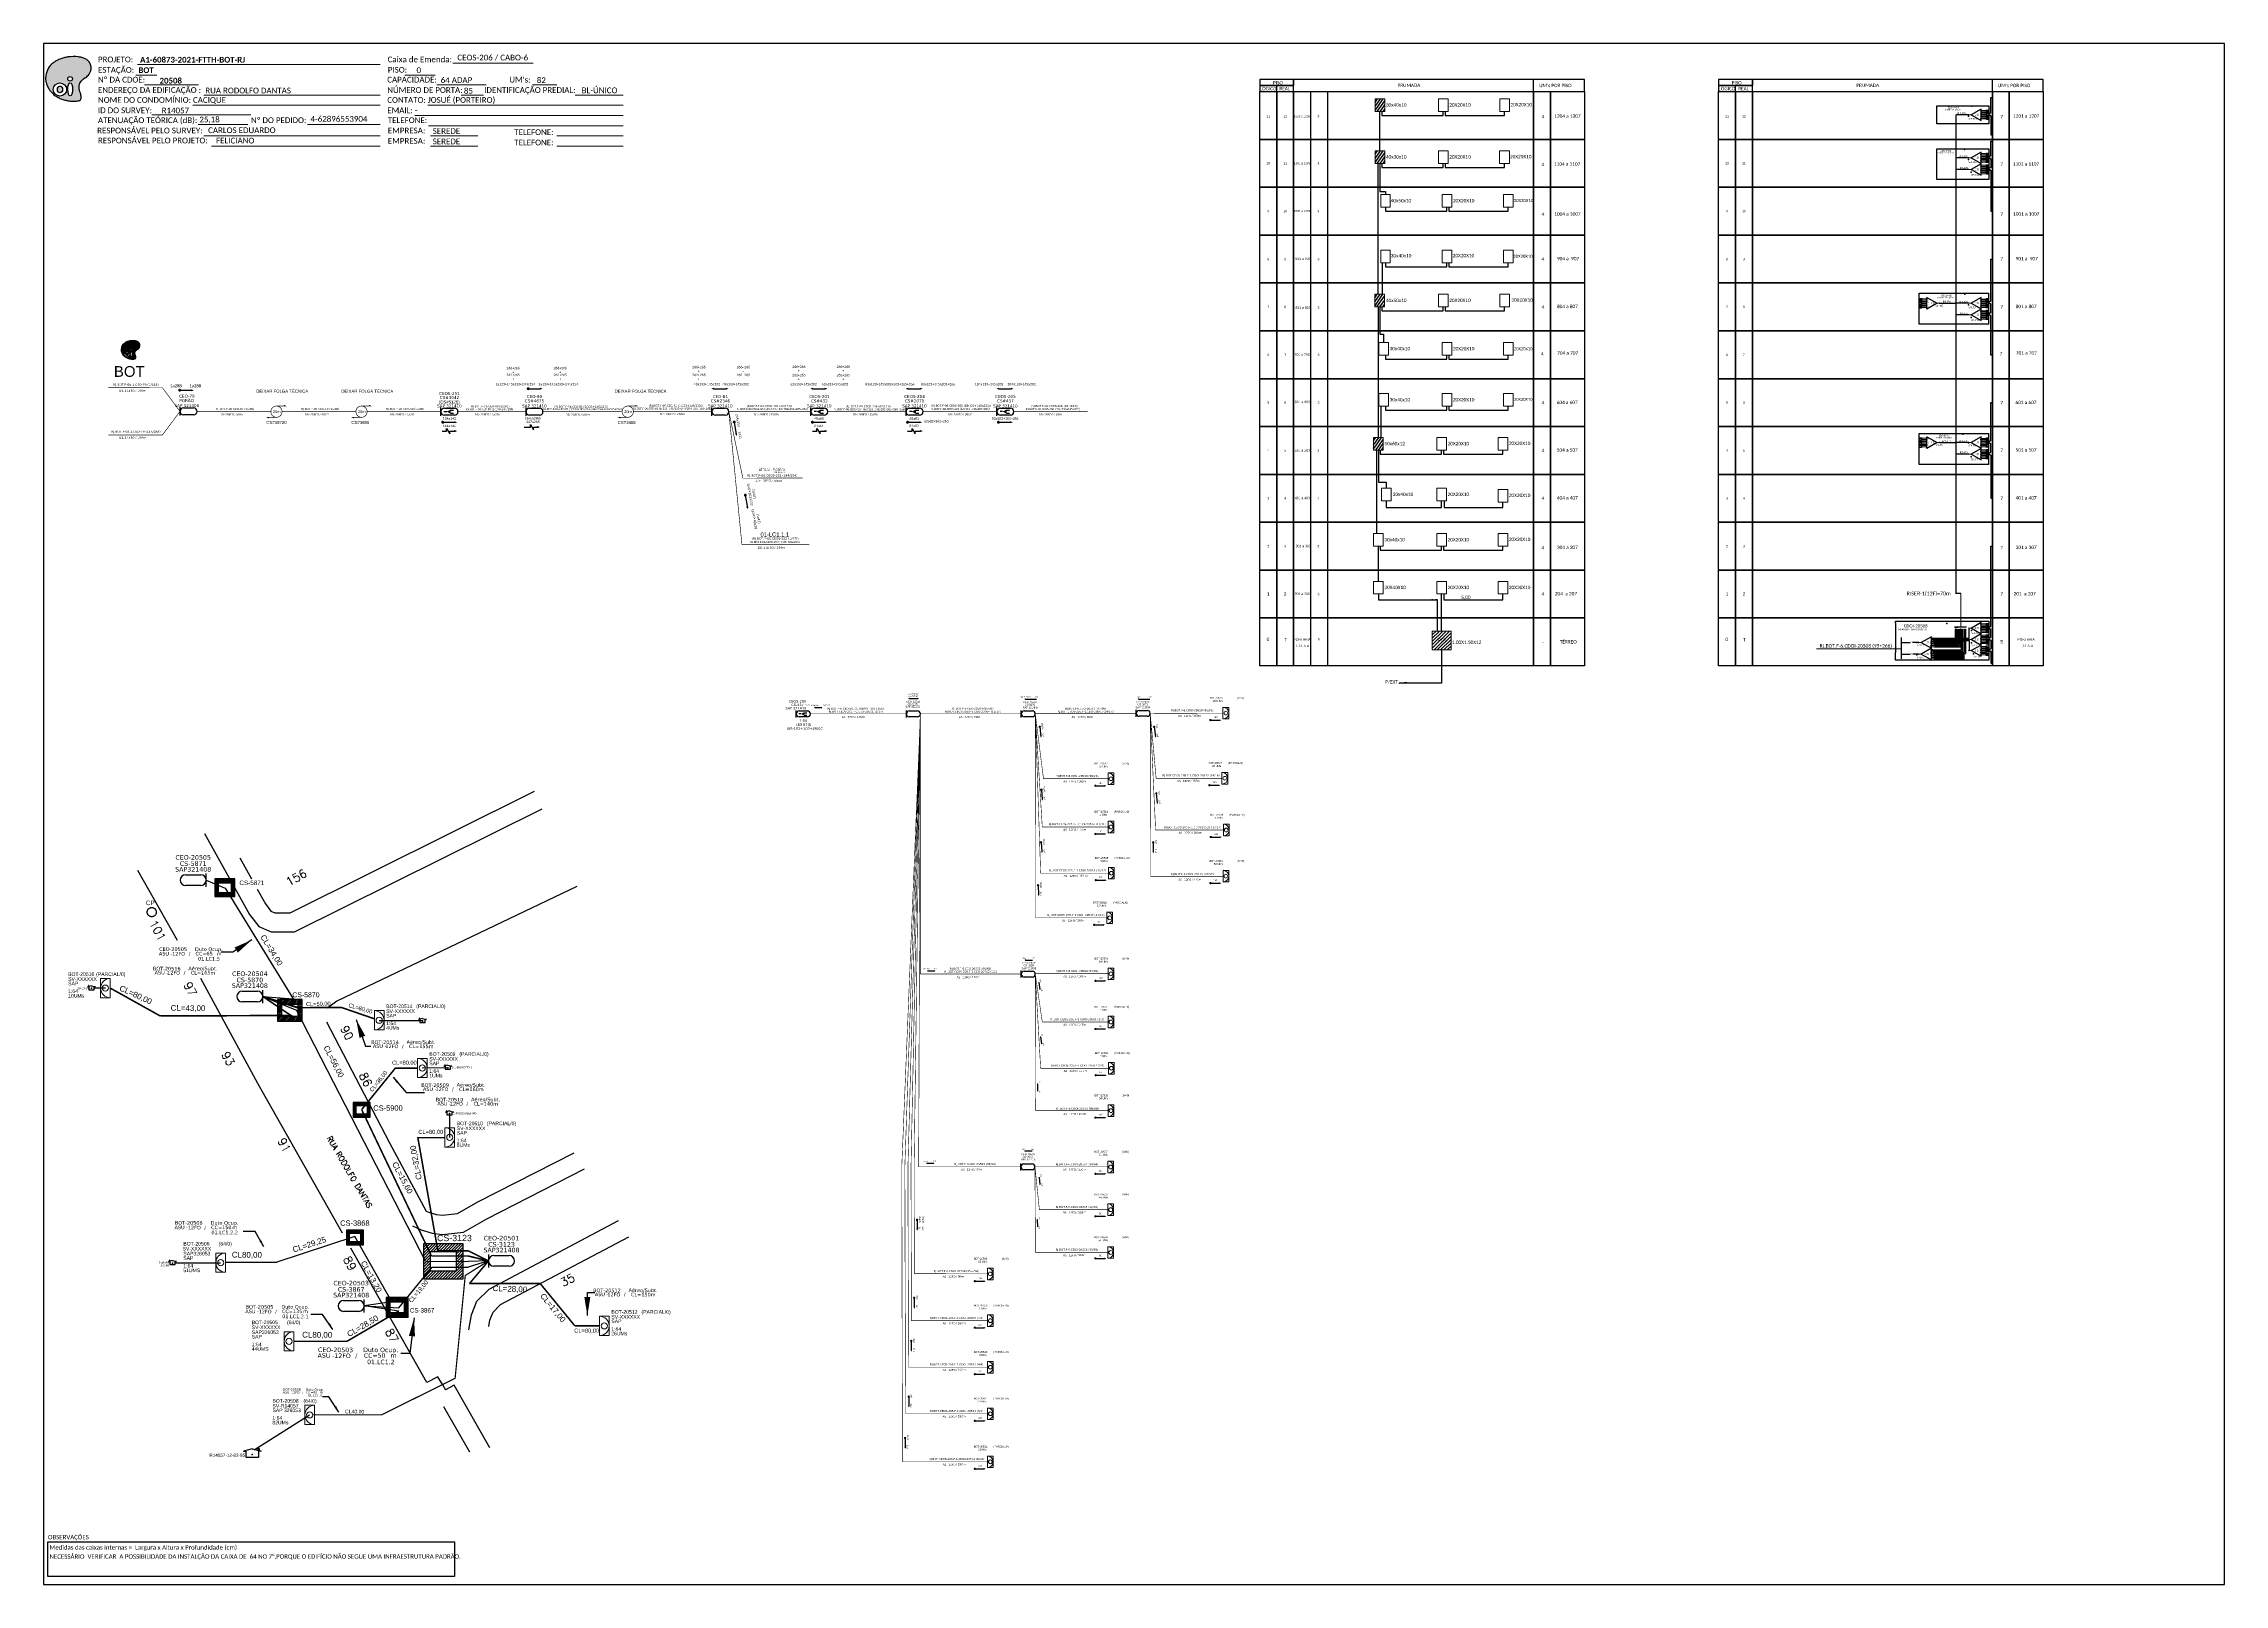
# Paper-space layout 'CDOI_20508' of a CAD drawing. Header units: metres. Extents: x 21.08 to 27.24, y 1.55 to 5.9.
# The model-space entities are those that its viewports show. They can reach past a viewport. Long polylines and large blocks are cut down to what shows.
import ezdxf
from ezdxf.enums import TextEntityAlignment as Align

# ---------------------------------------------------------------- set-up
doc = ezdxf.new("R2010")
doc.units = ezdxf.units.M
doc.linetypes.add('ARILSUPP', pattern=[2.98, 1.42, -0.71, 0.14, -0.71])
doc.linetypes.add('PHANTOM2', pattern=[1.25, 0.625, -0.125, 0.125, -0.125, 0.125, -0.125])
for name, color, linetype in [('10.1-Caixas Subterrâneas', 5, 'Continuous'), ('20.4-CEO', 1, 'Continuous'), ('20.4-CEOS', 1, 'Continuous'), ('20.5-CABO AÉREO', 1, 'Continuous'), ('20.5-CEO', 1, 'Continuous'), ('CAP a instalar', 1, 'Continuous'), ('CDOE', 1, 'Continuous'), ('CEO', 1, 'Continuous'), ('DROP DE CLIENTE', 140, 'Continuous'), ('label_cabos', 7, 'Continuous'), ('LC1', 3, 'Continuous'), ('Metragem', 92, 'Continuous'), ('ml', 1, 'Continuous'), ('MUB', 252, 'Continuous'), ('SETA', 7, 'Continuous'), ('surveys', 7, 'Continuous'), ('Surveys Casinhas', 7, 'Continuous'), ('Surveys legendas', 7, 'Continuous')]:
    doc.layers.add(name, color=color, linetype=linetype)
for name, color, linetype, lineweight in [("20.0-LEGENDA DOS CDO'S", 1, 'Continuous', 0), ('20.1-CDO_INTERIOR', 1, 'Continuous', 0), ('20.2-CDO_POSTE', 1, 'Continuous', 5), ('40.1-ETIQUETAS', 1, 'Continuous', 20)]:
    doc.layers.add(name, color=color, linetype=linetype, lineweight=lineweight)
doc.styles.add('ARIAL', font='arial.ttf')
doc.styles.add('DIGICADE', font='arial.ttf')
doc.styles.add('ROMANS', font='ROMANS.SHX', dxfattribs={"height": 2.5})
doc.styles.add('siredit', font='verdana.ttf')
doc.styles.get("Standard").update_dxf_attribs({"font": 'arial.ttf'})
doc.styles.add('WMF-Calibri0', font='CALIBRI.TTF')
doc.styles.add('WMF-Calibri1', font='CALIBRIB.TTF')
doc.linetypes.add('FENCELINE1', pattern='A,0.25,-0.1,[133,ltypeshp.shx,S=0.1,R=0,X=-0.1,Y=0],-0.1,1', length=1.45)
doc.linetypes.add('RESERVA', pattern='A,0.5,-0.15,["RESERVA",Standard,S=0.18,R=0,X=0,Y=-0.1],-1.3', length=1.95)
doc.dimstyles.get("Standard").update_dxf_attribs({"dimtxt": 0.18, "dimasz": 0.18, "dimexe": 0.18, "dimexo": 0.0625, "dimgap": 0.09, "dimtad": 0, "dimtih": 1, "dimtoh": 1, "dimdec": 4, "dimzin": 0, "dimdsep": 46, "dimtxsty": 'Standard', "dimcen": 0.09, "dimadec": 0, "dimazin": 0, "dimtfac": 1, "dimtdec": 4, "dimtofl": 0, "dimtmove": 0, "dimatfit": 3, "dimfxl": 0, "dimtolj": 1, "dimtzin": 0, "dimarcsym": 0})

# ---------------------------------------------------------------- blocks, each defined once
blk = doc.blocks.new('OI')
h = blk.add_hatch(color=40)
edge = h.paths.add_edge_path()
edge.add_spline(control_points=[(4.35, -0.67), (3.92, -0.99), (3.26, -1.5), (2.81, -2.59), (2.9, -3.5), (3.06, -4.27), (3.31, -4.85), (3.37, -5.39), (3.4, -5.88), (3.2, -6.4), (2.54, -6.61), (1.65, -6.63), (0.55, -6.67), (-0.56, -6.42), (-1.61, -6.14), (-2.77, -5.61), (-3.92, -4.77), (-4.89, -3.7), (-5.34, -2.65), (-5.6, -1.94), (-5.85, -0.96), (-5.71, 0.47), (-5.1, 2.02), (-4.14, 3.02), (-3.3, 3.61), (-2.37, 4.16), (-1.36, 4.44), (-0.56, 4.7), (0.79, 4.85), (2.24, 4.97), (3.79, 4.57), (4.67, 4.21), (5.44, 3.65), (5.76, 2.99), (6.03, 2.21), (6.01, 1.46), (5.72, 0.64), (5.31, 0.08), (4.88, -0.38), (4.51, -0.55), (4.35, -0.67)], knot_values=[0, 0, 0, 0, 1.60434, 2.417191, 3.427595, 4.282808, 4.776746, 5.304182, 5.888771, 6.258406, 6.858137, 7.79129, 8.986195, 10.124242, 11.187857, 12.242908, 13.953784, 15.414161, 16.515391, 17.349188, 17.675853, 19.552021, 21.515531, 22.568638, 23.63245, 24.621084, 25.782718, 26.745347, 27.142653, 29.870543, 31.004649, 31.921532, 32.709589, 33.801391, 34.042471, 35.192333, 35.971461, 36.628871, 37.254359, 37.836911, 37.836911, 37.836911, 37.836911], degree=3, periodic=0)
h.paths.add_polyline_path([(1.13, -0.87, -1), (-0.04, -0.87, -1)], flags=16)
edge = h.paths.add_edge_path(flags=16)
edge.add_ellipse((0.56, -3.59), major_axis=(-0.02, 1.71), ratio=0.361305, start_angle=0, end_angle=360)
h.paths.add_polyline_path([(-0.36, -3.62, -1), (-3.8, -3.62, -1)], flags=16)
edge = h.paths.add_edge_path(flags=0)
edge.add_ellipse((-2.08, -3.62), major_axis=(0, 0.885), ratio=0.758294, start_angle=0, end_angle=360)
at = {"color": 40}
for centre, radius in [((-2.08, -3.62), 1.72), ((0.54, -0.87), 0.587)]:
    blk.add_circle(centre, radius, dxfattribs=at)
blk.add_ellipse((-2.08, -3.62), major_axis=(0, 0.885), ratio=0.758294, start_param=-3.141592653589792, end_param=3.141592653589792, dxfattribs=at)
blk.add_ellipse((0.56, -3.59), major_axis=(-0.02, 1.71), ratio=0.361305, dxfattribs=at)
at = {"color": 40, "start_tangent": (-0.800898, -0.598801), "end_tangent": (-0.800898, -0.598801)}
blk.add_spline([(4.35, -0.67), (3.2, -1.78), (2.9, -2.54), (2.92, -3.55), (3.12, -4.38), (3.28, -4.85), (3.37, -5.37), (3.35, -5.95), (3.2, -6.29), (2.66, -6.55), (1.73, -6.63), (0.54, -6.62), (-0.58, -6.41), (-1.6, -6.11), (-2.56, -5.67), (-3.95, -4.67), (-4.89, -3.56), (-5.37, -2.56), (-5.64, -1.78), (-5.72, -1.46), (-5.63, 0.42), (-4.84, 2.22), (-4.13, 2.99), (-3.27, 3.62), (-2.4, 4.09), (-1.3, 4.47), (-0.37, 4.72), (0.02, 4.77), (2.75, 4.8), (3.85, 4.53), (4.69, 4.16), (5.31, 3.68), (5.85, 2.73), (5.93, 2.5), (5.94, 1.35), (5.67, 0.62), (5.29, 0.08), (4.84, -0.36), (4.35, -0.67)], degree=3, dxfattribs=at)
blk = doc.blocks.new('*X2')
at = {"color": 0, "linetype": 'Continuous'}
for p, q in [((-1.25, 0.34099), (-0.49099, 1.1)), ((-1.25, 0.517767), (-0.667767, 1.1)), ((-1.25, 0.694544), (-0.844544, 1.1)), ((-1.25, 0.87132), (-1.02132, 1.1)), ((-1.25, 1.048097), (-1.198097, 1.1)), ((-1.25, 0.164214), (-0.8035, 0.610714)), ((-1.25, -0.012563), (-0.8035, 0.433937)), ((-1.25, -0.18934), (-0.8035, 0.25716)), ((-1.25, -0.366117), (-0.8035, 0.080383)), ((-0.789214, 0.625), (-0.314214, 1.1)), ((-0.612437, 0.625), (-0.137437, 1.1)), ((-0.43566, 0.625), (0.03934, 1.1)), ((-0.258883, 0.625), (0.216117, 1.1)), ((-0.082107, 0.625), (0.392893, 1.1)), ((0.09467, 0.625), (0.56967, 1.1)), ((0.271447, 0.625), (0.746447, 1.1)), ((0.448223, 0.625), (0.923223, 1.1)), ((0.625, 0.625), (1.1, 1.1)), ((0.801777, 0.625), (1.25, 1.073223)), ((0.8035, 0.449947), (1.25, 0.896447)), ((0.8035, 0.27317), (1.25, 0.71967)), ((0.8035, 0.096393), (1.25, 0.542893)), ((0.8035, -0.080383), (1.25, 0.366117)), ((0.8035, -0.25716), (1.25, 0.18934)), ((0.8035, -0.433937), (1.25, 0.012563)), ((-1.25, -0.542893), (-0.8035, -0.096393)), ((-1.25, -0.71967), (-0.8035, -0.27317)), ((-1.25, -0.896447), (-0.8035, -0.449947)), ((-1.25, -1.073223), (-0.801777, -0.625)), ((-1.1, -1.1), (-0.625, -0.625)), ((-0.923223, -1.1), (-0.448223, -0.625)), ((-0.746447, -1.1), (-0.271447, -0.625)), ((-0.56967, -1.1), (-0.09467, -0.625)), ((-0.392893, -1.1), (0.082107, -0.625)), ((-0.216117, -1.1), (0.258883, -0.625)), ((-0.03934, -1.1), (0.43566, -0.625)), ((0.137437, -1.1), (0.612437, -0.625)), ((0.314214, -1.1), (0.789214, -0.625)), ((0.49099, -1.1), (1.25, -0.34099)), ((0.667767, -1.1), (1.25, -0.517767)), ((0.8035, -0.610714), (1.25, -0.164214)), ((0.844544, -1.1), (1.25, -0.694544)), ((1.02132, -1.1), (1.25, -0.87132)), ((1.198097, -1.1), (1.25, -1.048097))]:
    blk.add_line(p, q, dxfattribs=at)
blk = doc.blocks.new('MANHOLE_MQ')
at = {"color": 0, "linetype": 'Continuous'}
for p, q in [((0.00000623, 0.00000569), (-0.00000627, 0.00000569)), ((-0.00000627, 0.00000569), (-0.00000627, -0.00000531)), ((-0.00000404, 0.00000331), (0.00000399, 0.00000331)), ((-0.00000404, -0.00000294), (-0.00000404, 0.00000331)), ((0.00000399, 0.00000331), (0.00000399, -0.00000294)), ((0.00000623, -0.00000531), (0.00000623, 0.00000569)), ((-0.00000627, -0.00000531), (0.00000623, -0.00000531)), ((0.00000399, -0.00000294), (-0.00000404, -0.00000294)), ((0.00000399, -0.00000294), (0.00000399, -0.00000294))]:
    blk.add_line(p, q, dxfattribs=at)
at = {"color": 0, "linetype": 'Continuous', "xscale": 5e-06, "yscale": 5e-06, "zscale": 1e-05}
blk.add_blockref('*X2', (-0.00000002, 0.00000019), dxfattribs=at)
blk = doc.blocks.new('SURVEY_SURVEY')
at = {"layer": 'Surveys Casinhas'}
for p, q in [((0, 0.000019), (-0.0000189, 0.0000135)), ((-0.0000189, 0.0000135), (-0.0000129, 0.0000135)), ((-0.0000129, 0), (-0.0000129, 0.0000135)), ((0.0000129, 0), (-0.0000129, 0)), ((0, 0.000019), (0.0000189, 0.0000135)), ((0.0000126, 0.0000198), (0.0000146, 0.0000198)), ((0.0000126, 0.0000154), (0.0000126, 0.0000198)), ((0.0000189, 0.0000135), (0.0000129, 0.0000135)), ((0.0000129, 0.0000135), (0.0000129, 0)), ((0.0000146, 0.0000198), (0.0000146, 0.0000148))]:
    blk.add_line(p, q, dxfattribs=at)
blk.add_point((0, 0.0000067), dxfattribs=at)
blk = doc.blocks.new('MHMZ')
at = {"linetype": 'PHANTOM2'}
blk.add_circle((0, 0), 0.0000101, dxfattribs=at)
blk = doc.blocks.new('LEGENDA DOS CABOS')
at = {"layer": 'label_cabos', "color": 0, "style": 'siredit'}
for tag, p in [('TIPO_CABO', (2.74, 0.52)), ('ID', (4.24, 1.63)), ('CABO', (6.16, 0.47)), ('/', (9.19, 0.47)), ('METROS', (14.36, 0.47)), ('XX', (14.31, 1.67))]:
    blk.add_attdef(tag, text='', height=1, rotation=359.69001, dxfattribs=at).set_placement(p, align=Align.MIDDLE_CENTER)
blk = doc.blocks.new('CDOI_CT_ESQ')
at = {"layer": '20.1-CDO_INTERIOR', "color": 8, "lineweight": 18}
blk.add_lwpolyline([(-2.12, -2.13), (-2.12, 2.12), (0, 2.12), (0.01, -2.13)], close=True, dxfattribs=at)
blk.add_circle((-1.06, 0), 0.68, dxfattribs=at)
blk.add_arc((0.01, 0), 2.13, 90.0276, 270.0276, dxfattribs=at)
at = {"layer": "20.0-LEGENDA DOS CDO'S", "color": 8, "style": 'ARIAL'}
for tag, p in [('SAP', (-9.3, 0.61)), ('CDO_N', (-9.3, 2.69)), ('SURVEY', (-9.3, 1.6)), ('1:XX', (-9.31, -1.08)), ('UMS', (-9.31, -2.09))]:
    blk.add_attdef(tag, p, '', height=0.8, rotation=359.9724, dxfattribs=at)
blk.add_attdef('FIBRAS_UTILIZADAS', text='', height=0.8, rotation=359.9724, dxfattribs=at).set_placement((-1.59, 2.69), align=Align.CENTER)
blk = doc.blocks.new('CDOI_CT_DRT')
at = {"layer": '20.1-CDO_INTERIOR', "color": 8, "lineweight": 18}
blk.add_lwpolyline([(2.13, -2.13), (2.13, 2.12), (0, 2.12), (0, -2.13)], close=True, dxfattribs=at)
blk.add_circle((1.06, 0), 0.68, dxfattribs=at)
blk.add_arc((0, 0), 2.13, 269.9724, 89.9724, dxfattribs=at)
at = {"layer": "20.0-LEGENDA DOS CDO'S", "color": 8, "style": 'ARIAL'}
for tag, p in [('SURVEY', (2.61, 1.6)), ('SAP', (2.61, 0.61)), ('CDO_N', (2.61, 2.69)), ('1:XX', (2.6, -1.08)), ('UMS', (2.6, -2.09))]:
    blk.add_attdef(tag, p, '', height=0.8, rotation=359.9724, dxfattribs=at)
blk.add_attdef('FIBRAS_UTILIZADAS', text='', height=0.8, rotation=359.9724, dxfattribs=at).set_placement((10.32, 2.69), align=Align.CENTER)
blk = doc.blocks.new('Inst CB DT OCUP CFOA-SM-ASU-120-S-12')
at = {"layer": 'label_cabos', "color": 0, "style": 'siredit'}
for tag, flags, p in [('ID_ATIVIDADE', 3, (1.31, 2.67)), ('FATOR', 1, (11.56, 2.55))]:
    blk.add_attdef(tag, text='', height=1, rotation=359.69, dxfattribs=dict(at, flags=flags)).set_placement(p, align=Align.MIDDLE_CENTER)
for tag, p in [('TIPO_CABO', (1.26, 0)), ('DESTINO_CABO', (3.13, 1.26)), ('CABO', (4.69, -0.05)), ('/', (7.71, -0.05)), ('LANCE', (10.91, 0)), ('TIPO_CABO', (13.11, 1.24)), ('UND', (15.96, 0)), ('FID', (13.15, -1.41))]:
    blk.add_attdef(tag, text='', height=1, rotation=359.69, dxfattribs=at).set_placement(p, align=Align.MIDDLE_CENTER)
blk.add_attdef('QTDE', (12.43, -0.47), '', height=1, rotation=359.69, dxfattribs=at)
blk = doc.blocks.new('ETIQUETA_RS5F')
at = {"layer": '40.1-ETIQUETAS', "color": 0, "style": 'siredit'}
blk.add_text('/', height=1.5, dxfattribs=at).set_placement((1.5, -2), align=Align.MIDDLE_RIGHT)
for tag, p in [('ETIQUETA_R_SECUNDARIA', (1.2, 2.1)), ('ETIQUETA_R_PRIMARIA', (1.2, 4.1)), ('F_ATIVAS/F_MORTAS', (1.1, -4.2))]:
    blk.add_attdef(tag, text='', height=1.5, dxfattribs=at).set_placement(p, align=Align.MIDDLE_CENTER)
for tag, p in [('TIPO_CABO', (-6.6, -2.1)), ('CAP_CABO', (0.4, -2.1))]:
    blk.add_attdef(tag, text='', height=1.5, dxfattribs=at).set_placement(p, align=Align.MIDDLE_RIGHT)
for tag, p in [('FUSÃO_1', (0.8, -8.4)), ('FUSÃO_2', (0.8, -10.6)), ('FUSÃO_3', (0.8, -12.9)), ('FUSÃO_4', (0.8, -15.1)), ('FUSÃO_5', (0.8, -17.2))]:
    blk.add_attdef(tag, text='', height=1.5, dxfattribs=at).set_placement(p, align=Align.CENTER)
blk.add_attdef('METROS', text='', height=1.5, dxfattribs=at).set_placement((2.1, -2), align=Align.MIDDLE_LEFT)
blk = doc.blocks.new('CDOI_INT')
at = {"layer": '20.1-CDO_INTERIOR', "color": 0, "lineweight": 18}
blk.add_lwpolyline([(4.2, -4.2), (4.2, 4.2), (0, 4.2), (0, -4.2)], close=True, dxfattribs=at)
blk.add_circle((2.1, 0), 1.36, dxfattribs=at)
blk.add_arc((0, 0), 4.25, 270, 90, dxfattribs=at)
at = {"layer": "20.0-LEGENDA DOS CDO'S", "color": 0, "style": 'ARIAL'}
for tag, p in [('CDO_N', (-0.1, 10.4)), ('SURVEY', (-0.1, 8.2)), ('SAP', (-0.1, 6.2)), ('SPLITER_1', (21.2, 10.4)), ('SPLITER_2', (21.2, 8.7)), ('1:XX', (5.9, -2.2)), ('UMS', (5.9, -4.2))]:
    blk.add_attdef(tag, p, '', height=1.36, dxfattribs=at)
blk.add_attdef('FIBRAS_UTILIZADAS', text='', height=1.36, dxfattribs=at).set_placement((15.3, 10.4), align=Align.CENTER)
blk = doc.blocks.new('CDOE-TEXTO PADRÃO')
at = {"layer": "20.0-LEGENDA DOS CDO'S", "color": 0, "style": 'ARIAL'}
for tag, p in [('CDO_N', (0.5, 7.4)), ('CORDOALHA', (0.5, 4.3)), ('SAP', (0.5, 1.7)), ('SPLITER_1', (0.6, -0.9)), ('SPLITER_2', (0.6, -3.5)), ('(XX-XX_F)S', (0.5, -8.3)), ('(XX-XX_L)S', (0.5, -10.8)), ('UMS', (0.5, -13.1))]:
    blk.add_attdef(tag, p, '', height=1.7, rotation=0.118, dxfattribs=at)
blk.add_attdef('FIBRAS_UTILIZADAS', text='', height=1.7, rotation=0.118, dxfattribs=at).set_placement((19.8, 7.4), align=Align.CENTER)
blk = doc.blocks.new('Inst CDOI-64')
at = {"layer": '20.1-CDO_INTERIOR', "color": 1, "lineweight": 18}
blk.add_lwpolyline([(-2.12, -2.13), (-2.12, 2.12), (0, 2.12), (0.01, -2.13)], close=True, dxfattribs=at)
blk.add_circle((-1.06, 0), 0.68, dxfattribs=at)
blk.add_arc((0.01, 0), 2.13, 90.0276, 270.0276, dxfattribs=at)
at = {"layer": "20.0-LEGENDA DOS CDO'S", "style": 'ARIAL'}
for tag, p, rotation in [('SAP', (-9.3, 0.61), 359.9724), ('SURVEY', (-9.3, 1.6), 359.9724), ('FID', (-9.3, 2.69), 0.118), ('1:XX', (-9.31, -1.08), 359.9724), ('UMS', (-9.31, -2.09), 359.9724)]:
    blk.add_attdef(tag, p, '', height=0.8, rotation=rotation, dxfattribs=at)
at = {"layer": "20.0-LEGENDA DOS CDO'S"}
for tag, p, style, flags in [('ID_ATIVIDADE', (-9.3, 3.78), 'ARIAL', 3), ('FATOR', (-1.5, 3.78), 'ARIAL', 1), ('QTDE', (-9.18, -3.66), 'DIGICADE', 3)]:
    blk.add_attdef(tag, p, '', height=0.8, rotation=0.118, dxfattribs=dict(at, style=style, flags=flags))
at = {"layer": "20.0-LEGENDA DOS CDO'S", "style": 'ARIAL'}
blk.add_attdef('FIBRAS_UTILIZADAS', text='', height=0.8, rotation=359.9724, dxfattribs=at).set_placement((-0.99, 2.69), align=Align.CENTER)
blk = doc.blocks.new('SPLT_1-8_DIV_DIR')
h = blk.add_hatch(color=3)
h.dxf.hatch_style = 1
edge = h.paths.add_edge_path()
edge.add_arc((12.8, 4), 0.242, 0, 360)
h = blk.add_hatch(color=3)
h.dxf.hatch_style = 1
edge = h.paths.add_edge_path()
edge.add_arc((13.3, 2.9), 0.242, 0, 360)
h = blk.add_hatch(color=3)
h.dxf.hatch_style = 1
edge = h.paths.add_edge_path()
edge.add_arc((13.8, 1.7), 0.242, 0, 360)
h = blk.add_hatch(color=3)
h.dxf.hatch_style = 1
edge = h.paths.add_edge_path()
edge.add_arc((14.3, 0.6), 0.242, 0, 360)
h = blk.add_hatch(color=3)
h.dxf.hatch_style = 1
edge = h.paths.add_edge_path()
edge.add_arc((14.8, -0.6), 0.242, 0, 360)
h = blk.add_hatch(color=3)
h.dxf.hatch_style = 1
edge = h.paths.add_edge_path()
edge.add_arc((15.3, -1.7), 0.242, 0, 360)
h = blk.add_hatch(color=3)
h.dxf.hatch_style = 1
edge = h.paths.add_edge_path()
edge.add_arc((15.8, -2.9), 0.242, 0, 360)
h = blk.add_hatch(color=3)
h.dxf.hatch_style = 1
edge = h.paths.add_edge_path()
edge.add_arc((16.3, -4), 0.242, 0, 360)
at = {"color": 1, "lineweight": 0}
blk.add_lwpolyline([(2.2, 0), (0, 0)], dxfattribs=at)
at = {"color": 1}
blk.add_lwpolyline([(11.9, 5.4), (2.2, 0), (11.9, -5.4), (11.9, 5.4)], dxfattribs=at)
at = {"color": 7, "lineweight": 0}
for points in [[(12.8, 4), (11.9, 4)], [(11.9, 2.9), (13.3, 2.9)], [(11.9, 1.7), (13.8, 1.7)], [(11.9, 0.6), (14.3, 0.6)], [(11.9, -0.6), (14.8, -0.6)], [(11.9, -1.7), (15.3, -1.7)], [(11.9, -2.9), (15.8, -2.9)], [(11.9, -4), (16.3, -4)]]:
    blk.add_lwpolyline(points, dxfattribs=at)
at = {"color": 3}
for centre in [(12.8, 4), (13.3, 2.9), (13.8, 1.7), (14.3, 0.6), (14.8, -0.6), (15.3, -1.7), (15.8, -2.9), (16.3, -4)]:
    blk.add_circle(centre, 0.242, dxfattribs=at)
at = {"color": 1, "style": 'ARIAL'}
for s, height, p in [('1:8', 2, (5.3, -0.9)), ('S1', 0.75, (10.5, 3.8)), ('S2', 0.75, (10.5, 2.6)), ('S3', 0.75, (10.5, 1.4)), ('S4', 0.75, (10.5, 0.2)), ('S5', 0.75, (10.5, -1)), ('S6', 0.75, (10.5, -2.1)), ('S7', 0.75, (10.5, -3.2)), ('S8', 0.75, (10.5, -4.4))]:
    blk.add_text(s, height=height, dxfattribs=at).set_placement(p)
blk = doc.blocks.new('SPLITTER_')
blk.add_point((0, 0))
at = {"style": 'ARIAL', "flags": 4}
blk.add_attdef('SPLT', (0, -3.3), '', height=1.5, dxfattribs=at)
blk = doc.blocks.new('SPLT_1-8_SC-APC')
at = {"color": 1, "lineweight": 0}
blk.add_lwpolyline([(-17, -7.5), (-19.3, -7.5)], dxfattribs=at)
at = {"color": 1}
blk.add_lwpolyline([(-7.4, -2.1), (-17, -7.5), (-7.4, -13), (-7.4, -2.1)], dxfattribs=at)
at = {"color": 3, "lineweight": 0}
for points in [[(-3, -3.5), (-7.4, -3.5)], [(-7.4, -4.7), (-3, -4.7)], [(-7.4, -5.8), (-3, -5.8)], [(-7.4, -7), (-3, -7)], [(-7.4, -8.1), (-3, -8.1)], [(-7.4, -9.3), (-3, -9.3)], [(-7.4, -10.4), (-3, -10.4)], [(-7.4, -11.6), (-3, -11.6)], [(-2.4, -3), (-2.4, -4)], [(-2.4, -3), (0, -3)], [(-2.4, -4), (0, -4)], [(-2.4, -4.2), (-2.4, -5.2)], [(-2.4, -4.2), (0, -4.2)], [(-2.4, -5.2), (0, -5.2)], [(-2.4, -5.3), (-2.4, -6.3)], [(-2.4, -5.3), (0, -5.3)], [(-2.4, -6.3), (0, -6.3)], [(-2.4, -6.5), (-2.4, -7.5)], [(-2.4, -6.5), (0, -6.5)], [(-2.4, -7.5), (0, -7.5)], [(-2.4, -7.6), (-2.4, -8.6)], [(-2.4, -7.6), (0, -7.6)], [(-2.4, -8.6), (0, -8.6)], [(-2.4, -8.8), (-2.4, -9.8)], [(-2.4, -8.8), (0, -8.8)], [(-2.4, -9.8), (0, -9.8)], [(-2.4, -9.9), (-2.4, -10.9)], [(-2.4, -9.9), (0, -9.9)], [(-2.4, -10.9), (0, -10.9)], [(-2.4, -11.1), (-2.4, -12.1)], [(-2.4, -11.1), (0, -11.1)], [(-2.4, -12.1), (0, -12.1)]]:
    blk.add_lwpolyline(points, dxfattribs=at)
for points in [[(-3, -3.2), (-2.4, -3.2), (-2.4, -3.8), (-3, -3.8)], [(-3, -4.4), (-2.4, -4.4), (-2.4, -5), (-3, -5)], [(-3, -5.5), (-2.4, -5.5), (-2.4, -6.1), (-3, -6.1)], [(-3, -6.7), (-2.4, -6.7), (-2.4, -7.3), (-3, -7.3)], [(-3, -7.8), (-2.4, -7.8), (-2.4, -8.4), (-3, -8.4)], [(-3, -9), (-2.4, -9), (-2.4, -9.6), (-3, -9.6)], [(-3, -10.1), (-2.4, -10.1), (-2.4, -10.7), (-3, -10.7)], [(-3, -11.3), (-2.4, -11.3), (-2.4, -11.9), (-3, -11.9)]]:
    blk.add_lwpolyline(points, close=True, dxfattribs=at)
at = {"color": 1, "style": 'ARIAL'}
for s, height, p in [('1:8', 2, (-13.9, -8.4)), ('S1', 0.75, (-8.7, -3.8)), ('S2', 0.75, (-8.7, -5)), ('S3', 0.75, (-8.7, -6.2)), ('S4', 0.75, (-8.7, -7.4)), ('S5', 0.75, (-8.7, -8.6)), ('S6', 0.75, (-8.7, -9.7)), ('S7', 0.75, (-8.7, -10.8)), ('S8', 0.75, (-8.7, -11.9))]:
    blk.add_text(s, height=height, dxfattribs=at).set_placement(p)
blk = doc.blocks.new('A$C415C251F')
at = {"color": 3}
blk.add_point((0, 0), dxfattribs=at)
blk = doc.blocks.new('LEG_CDOIA8_C-SPLT_DIR')
at = {"color": 3}
blk.add_blockref('A$C415C251F', (0, 0), dxfattribs=at)
at = {"color": 1, "style": 'WMF-Calibri0', "flags": 4}
blk.add_attdef('CDO', (-26.8, -2.6), '', height=2, dxfattribs=at)
blk.add_attdef('MODELO', text='', height=1.5, dxfattribs=at).set_placement((-22.2, -4.5), align=Align.CENTER)
at = {"style": 'ARIAL', "flags": 4}
blk.add_attdef('SPLITAGEM', text='', height=1.5, dxfattribs=at).set_placement((-18.4, -12.6), align=Align.CENTER)
blk = doc.blocks.new('SPLT_1-8_SC-APC_ESQ')
at = {"color": 3, "lineweight": 0}
for points in [[(2.4, -3), (0, -3)], [(2.4, -4), (0, -4)], [(2.4, -4.2), (0, -4.2)], [(2.4, -5.2), (0, -5.2)], [(2.4, -5.3), (0, -5.3)], [(2.4, -6.3), (0, -6.3)], [(2.4, -6.5), (0, -6.5)], [(2.4, -7.5), (0, -7.5)], [(2.4, -7.6), (0, -7.6)], [(2.4, -8.6), (0, -8.6)], [(2.4, -8.8), (0, -8.8)], [(2.4, -9.8), (0, -9.8)], [(2.4, -9.9), (0, -9.9)], [(2.4, -10.9), (0, -10.9)], [(2.4, -11.1), (0, -11.1)], [(2.4, -12.1), (0, -12.1)], [(2.4, -3), (2.4, -4)], [(2.4, -4.2), (2.4, -5.2)], [(2.4, -5.3), (2.4, -6.3)], [(2.4, -6.5), (2.4, -7.5)], [(2.4, -7.6), (2.4, -8.6)], [(2.4, -8.8), (2.4, -9.8)], [(2.4, -9.9), (2.4, -10.9)], [(2.4, -11.1), (2.4, -12.1)], [(3, -3.5), (7.4, -3.5)], [(7.4, -4.7), (3, -4.7)], [(7.4, -5.8), (3, -5.8)], [(7.4, -7), (3, -7)], [(7.4, -8.1), (3, -8.1)], [(7.4, -9.3), (3, -9.3)], [(7.4, -10.4), (3, -10.4)], [(7.4, -11.6), (3, -11.6)]]:
    blk.add_lwpolyline(points, dxfattribs=at)
for points in [[(3, -3.2), (2.4, -3.2), (2.4, -3.8), (3, -3.8)], [(3, -4.4), (2.4, -4.4), (2.4, -5), (3, -5)], [(3, -5.5), (2.4, -5.5), (2.4, -6.1), (3, -6.1)], [(3, -6.7), (2.4, -6.7), (2.4, -7.3), (3, -7.3)], [(3, -7.8), (2.4, -7.8), (2.4, -8.4), (3, -8.4)], [(3, -9), (2.4, -9), (2.4, -9.6), (3, -9.6)], [(3, -10.1), (2.4, -10.1), (2.4, -10.7), (3, -10.7)], [(3, -11.3), (2.4, -11.3), (2.4, -11.9), (3, -11.9)]]:
    blk.add_lwpolyline(points, close=True, dxfattribs=at)
at = {"color": 1}
blk.add_lwpolyline([(7.4, -2.1), (17, -7.5), (7.4, -13), (7.4, -2.1)], dxfattribs=at)
at = {"color": 1, "lineweight": 0}
blk.add_lwpolyline([(17, -7.5), (19.3, -7.5)], dxfattribs=at)
at = {"color": 1, "style": 'ARIAL'}
for s, height, p in [('S2', 0.75, (7.6, -5)), ('S3', 0.75, (7.6, -6.2)), ('S4', 0.75, (7.6, -7.4)), ('S5', 0.75, (7.5, -8.6)), ('S6', 0.75, (7.6, -9.7)), ('S7', 0.75, (7.6, -10.8)), ('S8', 0.75, (7.6, -11.9)), ('S1', 0.75, (7.7, -3.8)), ('1:8', 2, (10.5, -8.4))]:
    blk.add_text(s, height=height, dxfattribs=at).set_placement(p)
blk = doc.blocks.new('Inst CB DT OCUP CFOA-SM-DD-S-36')
at = {"layer": 'label_cabos', "color": 0, "style": 'siredit'}
for tag, flags, p in [('ID_ATIVIDADE', 3, (1.3, 2.7)), ('FATOR', 1, (11.6, 2.6))]:
    blk.add_attdef(tag, text='', height=1, rotation=359.69, dxfattribs=dict(at, flags=flags)).set_placement(p, align=Align.MIDDLE_CENTER)
for tag, p in [('TIPO_CABO', (1.1, 0)), ('DESTINO_CABO', (3.1, 1.3)), ('CABO', (4.7, -0.1)), ('/', (7.7, -0.1)), ('LANCE', (10.4, 0)), ('TIPO_CABO', (13.1, 1.2)), ('UND', (16.5, 0)), ('FID', (13.6, -1.4))]:
    blk.add_attdef(tag, text='', height=1, rotation=359.69, dxfattribs=at).set_placement(p, align=Align.MIDDLE_CENTER)
blk.add_attdef('QTDE', (11.9, -0.5), '', height=1, rotation=359.69, dxfattribs=at)

msp = doc.modelspace()

# ---------------------------------------------------------------- hatches: boundary and pattern name
h = msp.add_hatch(color=3)
h.dxf.hatch_style = 1
edge = h.paths.add_edge_path()
edge.add_arc((51.011, 44.493), 0.00738, 0, 360)
h = msp.add_hatch(color=3)
h.dxf.hatch_style = 1
edge = h.paths.add_edge_path()
edge.add_arc((51.011, 43.326), 0.00738, 0, 360)
h = msp.add_hatch(color=3)
h.dxf.hatch_style = 1
edge = h.paths.add_edge_path()
edge.add_arc((51.011, 43.021), 0.00738, 0, 360)
h = msp.add_hatch(color=3)
h.dxf.hatch_style = 1
edge = h.paths.add_edge_path()
edge.add_arc((50.214, 39.392), 0.00738, 0, 360)
h = msp.add_hatch(color=3)
h.dxf.hatch_style = 1
edge = h.paths.add_edge_path()
edge.add_arc((50.214, 39.392), 0.00738, 0, 360)
h = msp.add_hatch(color=3)
h.dxf.hatch_style = 1
edge = h.paths.add_edge_path()
edge.add_arc((51.011, 39.391), 0.00738, 0, 360)
h = msp.add_hatch(color=3)
h.dxf.hatch_style = 1
edge = h.paths.add_edge_path()
edge.add_arc((51.011, 39.086), 0.00738, 0, 360)
h = msp.add_hatch(color=3)
h.dxf.hatch_style = 1
edge = h.paths.add_edge_path()
edge.add_arc((50.223, 35.621), 0.00738, 0, 360)
h = msp.add_hatch(color=3)
h.dxf.hatch_style = 1
edge = h.paths.add_edge_path()
edge.add_arc((50.223, 35.621), 0.00738, 0, 360)
h = msp.add_hatch(color=3)
h.dxf.hatch_style = 1
edge = h.paths.add_edge_path()
edge.add_arc((51.011, 35.621), 0.00738, 0, 360)
h = msp.add_hatch(color=3)
h.dxf.hatch_style = 1
edge = h.paths.add_edge_path()
edge.add_arc((51.011, 35.316), 0.00738, 0, 360)
at = {"linetype": 'Continuous'}
h = msp.add_hatch(dxfattribs=at)
h.set_pattern_fill('ANSI31', color=1, scale=0.020077, style=0)
h.set_pattern_definition([(45, (-54.856296, -26.03638), (-0.0450746, 0.0450746), [])])
h.paths.add_polyline_path([(36.735, 30.518), (36.481, 30.518), (36.481, 30.01), (36.989, 30.01), (36.989, 30.518)])
h.paths.add_polyline_path([(36.643, 30.223), (36.848, 30.223), (36.848, 30.335), (36.643, 30.335)], flags=24)
h = msp.add_hatch(color=3)
h.dxf.hatch_style = 1
edge = h.paths.add_edge_path()
edge.add_arc((49.646, 30.209), 0.00738, 0, 360)
h = msp.add_hatch(color=3)
h.dxf.hatch_style = 1
edge = h.paths.add_edge_path()
edge.add_arc((51.013, 30.598), 0.00532, 0, 360)
h = msp.add_hatch(color=3)
h.dxf.hatch_style = 1
edge = h.paths.add_edge_path()
edge.add_arc((51.013, 30.293), 0.00532, 0, 360)
h = msp.add_hatch(color=3)
h.dxf.hatch_style = 1
edge = h.paths.add_edge_path()
edge.add_arc((49.646, 29.896), 0.00738, 0, 360)
h = msp.add_hatch(color=3)
h.dxf.hatch_style = 1
edge = h.paths.add_edge_path()
edge.add_arc((51.013, 29.987), 0.00532, 0, 360)
at = {"layer": 'CDOE', "linetype": 'Continuous'}
h = msp.add_hatch(dxfattribs=at)
h.set_pattern_fill('ANSI31', color=1, scale=0.02, angle=10, style=0)
h.set_pattern_definition([(55, (-2.241055, 10.0034), (-0.052016155, 0.0364221), [])])
h.paths.add_polyline_path([(35.195, 44.922), (34.934, 44.922), (34.934, 44.581), (35.195, 44.581)])
h.paths.add_polyline_path([(35.192, 44.678), (35.815, 44.678), (35.815, 44.818), (35.192, 44.818)], flags=9)
h = msp.add_hatch(dxfattribs=at)
h.set_pattern_fill('ANSI31', color=1, scale=0.02, angle=10, style=0)
h.set_pattern_definition([(55, (-2.241303, 8.59857), (-0.052016155, 0.0364221), [])])
h.paths.add_polyline_path([(35.195, 43.517), (34.933, 43.517), (34.933, 43.176), (35.195, 43.176)])
h.paths.add_polyline_path([(35.192, 43.274), (35.814, 43.274), (35.814, 43.413), (35.192, 43.413)], flags=9)
h = msp.add_hatch(dxfattribs=at)
h.set_pattern_fill('ANSI31', color=1, scale=0.02, angle=10, style=0)
h.set_pattern_definition([(55, (-2.250206, 4.71392), (-0.052016155, 0.0364221), [])])
h.paths.add_polyline_path([(35.186, 39.632), (34.924, 39.632), (34.924, 39.291), (35.186, 39.291)])
h.paths.add_polyline_path([(35.183, 39.389), (35.805, 39.389), (35.805, 39.529), (35.183, 39.529)], flags=9)
h = msp.add_hatch(dxfattribs=at)
h.set_pattern_fill('ANSI31', color=1, scale=0.02, angle=10, style=0)
h.set_pattern_definition([(55, (-2.283894, 0.83998), (-0.052016155, 0.0364221), [])])
h.paths.add_polyline_path([(35.153, 35.758), (34.891, 35.758), (34.891, 35.417), (35.153, 35.417)])
h.paths.add_polyline_path([(35.15, 35.515), (35.772, 35.515), (35.772, 35.655), (35.15, 35.655)], flags=9)

# ---------------------------------------------------------------- linework, layer by layer
at = {"color": 7}
msp.add_lwpolyline([(-1.112, 4.719), (57.926, 4.719), (57.926, 46.417), (-1.112, 46.417)], close=True, dxfattribs=at)
at = {"lineweight": 0}
for points in [[(1.386, 45.564), (1.952, 45.564)], [(1.431, 45.848), (7.995, 45.848)], [(8.669, 45.568), (9.488, 45.568)], [(9.968, 45.89), (12.14, 45.89)], [(3.221, 45.019), (7.995, 45.019)], [(9.537, 45.299), (10.866, 45.299)], [(1.817, 44.486), (4.499, 44.486)], [(2.926, 44.75), (7.995, 44.75)], [(8.938, 44.471), (14.577, 44.471)], [(9.287, 44.75), (14.577, 44.75)], [(9.309, 44.191), (14.577, 44.191)]]:
    msp.add_lwpolyline(points, dxfattribs=at)
at = {"color": 7, "lineweight": 0}
for points in [[(1.616, 45.299), (3.083, 45.299)], [(10.192, 45.019), (10.792, 45.019)], [(12.124, 45.299), (12.786, 45.299)], [(13.276, 45.019), (14.575, 45.019)], [(3.072, 44.229), (4.413, 44.229)], [(3.221, 43.922), (7.995, 43.922)], [(6.03, 44.229), (7.997, 44.229)], [(9.361, 43.922), (10.64, 43.922)], [(12.783, 43.922), (14.577, 43.922)], [(3.436, 43.643), (7.995, 43.643)], [(9.361, 43.643), (10.64, 43.643)], [(12.783, 43.643), (14.577, 43.643)]]:
    msp.add_lwpolyline(points, dxfattribs=at)
at = {"color": 0}
for points in [[(31.813, 45.281), (32.729, 45.281), (32.729, 45.443), (31.813, 45.443)], [(31.813, 45.118), (32.729, 45.118), (32.729, 45.281), (31.813, 45.281)], [(44.233, 45.281), (45.148, 45.281), (45.148, 45.443), (44.233, 45.443)], [(44.233, 45.118), (45.148, 45.118), (45.148, 45.281), (44.233, 45.281)]]:
    msp.add_lwpolyline(points, close=True, dxfattribs=at)
for points in [[(31.813, 45.118), (32.271, 45.118), (32.271, 43.823), (31.813, 43.823)], [(32.271, 45.118), (32.729, 45.118), (32.729, 43.823), (32.271, 43.823)], [(32.729, 45.118), (39.226, 45.118), (39.226, 43.823), (32.729, 43.823)], [(39.226, 45.118), (39.683, 45.118), (39.683, 43.823), (39.226, 43.823)], [(39.683, 45.118), (40.599, 45.118), (40.599, 43.823), (39.683, 43.823)], [(44.233, 45.118), (44.691, 45.118), (44.691, 43.823), (44.233, 43.823)], [(44.691, 45.118), (45.148, 45.118), (45.148, 43.823), (44.691, 43.823)], [(45.148, 45.118), (51.645, 45.118), (51.645, 43.823), (45.148, 43.823)], [(51.645, 45.118), (52.103, 45.118), (52.103, 43.823), (51.645, 43.823)], [(52.103, 45.118), (53.018, 45.118), (53.018, 43.823), (52.103, 43.823)], [(31.813, 43.823), (32.271, 43.823), (32.271, 42.528), (31.813, 42.528)], [(32.271, 43.823), (32.729, 43.823), (32.729, 42.528), (32.271, 42.528)], [(32.729, 43.823), (39.226, 43.823), (39.226, 42.528), (32.729, 42.528)], [(39.226, 43.823), (39.683, 43.823), (39.683, 42.528), (39.226, 42.528)], [(39.683, 43.823), (40.599, 43.823), (40.599, 42.528), (39.683, 42.528)], [(44.233, 43.823), (44.691, 43.823), (44.691, 42.528), (44.233, 42.528)], [(44.691, 43.823), (45.148, 43.823), (45.148, 42.528), (44.691, 42.528)], [(45.148, 43.823), (51.645, 43.823), (51.645, 42.528), (45.148, 42.528)], [(51.645, 43.823), (52.103, 43.823), (52.103, 42.528), (51.645, 42.528)], [(52.103, 43.823), (53.018, 43.823), (53.018, 42.528), (52.103, 42.528)], [(31.813, 42.528), (32.271, 42.528), (32.271, 41.234), (31.813, 41.234)], [(32.271, 42.528), (32.729, 42.528), (32.729, 41.234), (32.271, 41.234)], [(32.729, 42.528), (39.226, 42.528), (39.226, 41.234), (32.729, 41.234)], [(39.226, 42.528), (39.683, 42.528), (39.683, 41.234), (39.226, 41.234)], [(39.683, 42.528), (40.599, 42.528), (40.599, 41.234), (39.683, 41.234)], [(44.233, 42.528), (44.691, 42.528), (44.691, 41.234), (44.233, 41.234)], [(44.691, 42.528), (45.148, 42.528), (45.148, 41.234), (44.691, 41.234)], [(45.148, 42.528), (51.645, 42.528), (51.645, 41.234), (45.148, 41.234)], [(51.645, 42.528), (52.103, 42.528), (52.103, 41.234), (51.645, 41.234)], [(52.103, 42.528), (53.018, 42.528), (53.018, 41.234), (52.103, 41.234)], [(31.813, 41.234), (32.271, 41.234), (32.271, 39.939), (31.813, 39.939)], [(32.271, 41.234), (32.729, 41.234), (32.729, 39.939), (32.271, 39.939)], [(32.729, 41.234), (39.226, 41.234), (39.226, 39.939), (32.729, 39.939)], [(39.226, 41.234), (39.683, 41.234), (39.683, 39.939), (39.226, 39.939)], [(39.683, 41.234), (40.599, 41.234), (40.599, 39.939), (39.683, 39.939)], [(44.233, 41.234), (44.691, 41.234), (44.691, 39.939), (44.233, 39.939)], [(44.691, 41.234), (45.148, 41.234), (45.148, 39.939), (44.691, 39.939)], [(45.148, 41.234), (51.645, 41.234), (51.645, 39.939), (45.148, 39.939)], [(51.645, 41.234), (52.103, 41.234), (52.103, 39.939), (51.645, 39.939)], [(52.103, 41.234), (53.018, 41.234), (53.018, 39.939), (52.103, 39.939)], [(31.813, 39.939), (32.271, 39.939), (32.271, 38.644), (31.813, 38.644)], [(32.271, 39.939), (32.729, 39.939), (32.729, 38.644), (32.271, 38.644)], [(32.729, 39.939), (39.226, 39.939), (39.226, 38.644), (32.729, 38.644)], [(39.226, 39.939), (39.683, 39.939), (39.683, 38.644), (39.226, 38.644)], [(39.683, 39.939), (40.599, 39.939), (40.599, 38.644), (39.683, 38.644)], [(44.233, 39.939), (44.691, 39.939), (44.691, 38.644), (44.233, 38.644)], [(44.691, 39.939), (45.148, 39.939), (45.148, 38.644), (44.691, 38.644)], [(45.148, 39.939), (51.645, 39.939), (51.645, 38.644), (45.148, 38.644)], [(51.645, 39.939), (52.103, 39.939), (52.103, 38.644), (51.645, 38.644)], [(52.103, 39.939), (53.018, 39.939), (53.018, 38.644), (52.103, 38.644)], [(31.813, 38.644), (32.271, 38.644), (32.271, 37.349), (31.813, 37.349)], [(32.271, 38.644), (32.729, 38.644), (32.729, 37.349), (32.271, 37.349)], [(32.729, 38.644), (39.226, 38.644), (39.226, 37.349), (32.729, 37.349)], [(39.226, 38.644), (39.683, 38.644), (39.683, 37.349), (39.226, 37.349)], [(39.683, 38.644), (40.599, 38.644), (40.599, 37.349), (39.683, 37.349)], [(44.233, 38.644), (44.691, 38.644), (44.691, 37.349), (44.233, 37.349)], [(44.691, 38.644), (45.148, 38.644), (45.148, 37.349), (44.691, 37.349)], [(45.148, 38.644), (51.645, 38.644), (51.645, 37.349), (45.148, 37.349)], [(51.645, 38.644), (52.103, 38.644), (52.103, 37.349), (51.645, 37.349)], [(52.103, 38.644), (53.018, 38.644), (53.018, 37.349), (52.103, 37.349)], [(31.813, 37.349), (32.271, 37.349), (32.271, 36.054), (31.813, 36.054)], [(32.271, 37.349), (32.729, 37.349), (32.729, 36.054), (32.271, 36.054)], [(32.729, 37.349), (39.226, 37.349), (39.226, 36.054), (32.729, 36.054)], [(39.226, 37.349), (39.683, 37.349), (39.683, 36.054), (39.226, 36.054)], [(39.683, 37.349), (40.599, 37.349), (40.599, 36.054), (39.683, 36.054)], [(44.233, 37.349), (44.691, 37.349), (44.691, 36.054), (44.233, 36.054)], [(44.691, 37.349), (45.148, 37.349), (45.148, 36.054), (44.691, 36.054)], [(45.148, 37.349), (51.645, 37.349), (51.645, 36.054), (45.148, 36.054)], [(51.645, 37.349), (52.103, 37.349), (52.103, 36.054), (51.645, 36.054)], [(52.103, 37.349), (53.018, 37.349), (53.018, 36.054), (52.103, 36.054)], [(31.813, 36.054), (32.271, 36.054), (32.271, 34.759), (31.813, 34.759)], [(32.271, 36.054), (32.729, 36.054), (32.729, 34.759), (32.271, 34.759)], [(32.729, 36.054), (39.226, 36.054), (39.226, 34.759), (32.729, 34.759)], [(39.226, 36.054), (39.683, 36.054), (39.683, 34.759), (39.226, 34.759)], [(39.683, 36.054), (40.599, 36.054), (40.599, 34.759), (39.683, 34.759)], [(44.233, 36.054), (44.691, 36.054), (44.691, 34.759), (44.233, 34.759)], [(44.691, 36.054), (45.148, 36.054), (45.148, 34.759), (44.691, 34.759)], [(45.148, 36.054), (51.645, 36.054), (51.645, 34.759), (45.148, 34.759)], [(51.645, 36.054), (52.103, 36.054), (52.103, 34.759), (51.645, 34.759)], [(52.103, 36.054), (53.018, 36.054), (53.018, 34.759), (52.103, 34.759)], [(31.813, 34.759), (32.271, 34.759), (32.271, 33.464), (31.813, 33.464)], [(32.271, 34.759), (32.729, 34.759), (32.729, 33.464), (32.271, 33.464)], [(32.729, 34.759), (39.226, 34.759), (39.226, 33.464), (32.729, 33.464)], [(39.226, 34.759), (39.683, 34.759), (39.683, 33.464), (39.226, 33.464)], [(39.683, 34.759), (40.599, 34.759), (40.599, 33.464), (39.683, 33.464)], [(44.233, 34.759), (44.691, 34.759), (44.691, 33.464), (44.233, 33.464)], [(44.691, 34.759), (45.148, 34.759), (45.148, 33.464), (44.691, 33.464)], [(45.148, 34.759), (51.645, 34.759), (51.645, 33.464), (45.148, 33.464)], [(51.645, 34.759), (52.103, 34.759), (52.103, 33.464), (51.645, 33.464)], [(52.103, 34.759), (53.018, 34.759), (53.018, 33.464), (52.103, 33.464)], [(31.813, 33.464), (32.271, 33.464), (32.271, 32.169), (31.813, 32.169)], [(32.271, 33.464), (32.729, 33.464), (32.729, 32.169), (32.271, 32.169)], [(32.729, 33.464), (39.226, 33.464), (39.226, 32.169), (32.729, 32.169)], [(39.226, 33.464), (39.683, 33.464), (39.683, 32.169), (39.226, 32.169)], [(39.683, 33.464), (40.599, 33.464), (40.599, 32.169), (39.683, 32.169)], [(44.233, 33.464), (44.691, 33.464), (44.691, 32.169), (44.233, 32.169)], [(44.691, 33.464), (45.148, 33.464), (45.148, 32.169), (44.691, 32.169)], [(45.148, 33.464), (51.645, 33.464), (51.645, 32.169), (45.148, 32.169)], [(51.645, 33.464), (52.103, 33.464), (52.103, 32.169), (51.645, 32.169)], [(52.103, 33.464), (53.018, 33.464), (53.018, 32.169), (52.103, 32.169)], [(31.813, 32.169), (32.271, 32.169), (32.271, 30.875), (31.813, 30.875)], [(32.271, 32.169), (32.729, 32.169), (32.729, 30.875), (32.271, 30.875)], [(32.729, 32.169), (39.226, 32.169), (39.226, 30.875), (32.729, 30.875)], [(39.226, 32.169), (39.683, 32.169), (39.683, 30.875), (39.226, 30.875)], [(39.683, 32.169), (40.599, 32.169), (40.599, 30.875), (39.683, 30.875)], [(44.233, 32.169), (44.691, 32.169), (44.691, 30.875), (44.233, 30.875)], [(44.691, 32.169), (45.148, 32.169), (45.148, 30.875), (44.691, 30.875)], [(45.148, 32.169), (51.645, 32.169), (51.645, 30.875), (45.148, 30.875)], [(51.645, 32.169), (52.103, 32.169), (52.103, 30.875), (51.645, 30.875)], [(52.103, 32.169), (53.018, 32.169), (53.018, 30.875), (52.103, 30.875)], [(31.813, 30.875), (32.271, 30.875), (32.271, 29.58), (31.813, 29.58)], [(32.271, 30.875), (32.729, 30.875), (32.729, 29.58), (32.271, 29.58)], [(32.729, 30.875), (39.226, 30.875), (39.226, 29.58), (32.729, 29.58)], [(39.226, 30.875), (39.683, 30.875), (39.683, 29.58), (39.226, 29.58)], [(39.683, 30.875), (40.599, 30.875), (40.599, 29.58), (39.683, 29.58)], [(44.233, 30.875), (44.691, 30.875), (44.691, 29.58), (44.233, 29.58)], [(44.691, 30.875), (45.148, 30.875), (45.148, 29.58), (44.691, 29.58)], [(45.148, 30.875), (51.645, 30.875), (51.645, 29.58), (45.148, 29.58)], [(51.645, 30.875), (52.103, 30.875), (52.103, 29.58), (51.645, 29.58)], [(52.103, 30.875), (53.018, 30.875), (53.018, 29.58), (52.103, 29.58)]]:
    msp.add_lwpolyline(points, close=True)
for points in [[(32.271, 45.118), (32.271, 45.281)], [(32.729, 45.118), (40.599, 45.118), (40.599, 45.443), (32.729, 45.443), (32.729, 45.443), (32.729, 45.281)], [(33.186, 45.118), (33.186, 33.464)], [(33.644, 45.118), (33.644, 29.58)], [(39.225, 45.118), (39.225, 45.443)], [(44.691, 45.118), (44.691, 45.281)], [(45.148, 45.118), (53.018, 45.118), (53.018, 45.443), (45.148, 45.443), (45.148, 45.443), (45.148, 45.281)], [(51.645, 45.118), (51.645, 45.443)], [(33.186, 43.823), (33.186, 32.169)], [(33.186, 42.528), (33.186, 30.875)], [(33.186, 41.234), (33.186, 29.58)], [(36.499, 31.36), (36.474, 31.36)], [(36.583, 31.36), (36.569, 31.36)], [(50.049, 30.259), (50.056, 30.259)], [(50.064, 30.226), (50.071, 30.226)], [(50.078, 30.16), (50.1, 30.16)], [(50.078, 30.126), (50.117, 30.126)], [(50.078, 30.093), (50.128, 30.093)]]:
    msp.add_lwpolyline(points)
at = {"color": 1, "lineweight": 0}
for points in [[(34.934, 44.922), (35.195, 44.922), (35.195, 44.581), (34.934, 44.581)], [(34.933, 43.517), (35.195, 43.517), (35.195, 43.176), (34.933, 43.176)], [(34.924, 39.632), (35.186, 39.632), (35.186, 39.291), (34.924, 39.291)], [(34.891, 35.758), (35.153, 35.758), (35.153, 35.417), (34.891, 35.417)], [(36.481, 30.518), (36.989, 30.518), (36.989, 30.01), (36.481, 30.01)]]:
    msp.add_lwpolyline(points, close=True, dxfattribs=at)
at = {"color": 0, "lineweight": 0}
for points in [[(36.647, 44.922), (36.909, 44.922), (36.909, 44.581), (36.647, 44.581)], [(38.307, 44.922), (38.569, 44.922), (38.569, 44.581), (38.307, 44.581)], [(36.647, 43.517), (36.909, 43.517), (36.909, 43.176), (36.647, 43.176)], [(38.306, 43.517), (38.568, 43.517), (38.568, 43.176), (38.306, 43.176)], [(35.085, 42.332), (35.346, 42.332), (35.346, 41.991), (35.085, 41.991)], [(36.747, 42.332), (37.009, 42.332), (37.009, 41.991), (36.747, 41.991)], [(38.407, 42.332), (38.669, 42.332), (38.669, 41.991), (38.407, 41.991)], [(35.085, 40.823), (35.346, 40.823), (35.346, 40.482), (35.085, 40.482)], [(36.747, 40.823), (37.009, 40.823), (37.009, 40.482), (36.747, 40.482)], [(38.407, 40.823), (38.669, 40.823), (38.669, 40.482), (38.407, 40.482)], [(36.647, 39.632), (36.909, 39.632), (36.909, 39.291), (36.647, 39.291)], [(38.307, 39.632), (38.569, 39.632), (38.569, 39.291), (38.307, 39.291)], [(35.034, 38.328), (35.295, 38.328), (35.295, 37.987), (35.034, 37.987)], [(36.747, 38.328), (37.009, 38.328), (37.009, 37.987), (36.747, 37.987)], [(38.407, 38.328), (38.669, 38.328), (38.669, 37.987), (38.407, 37.987)], [(35.034, 36.945), (35.295, 36.945), (35.295, 36.604), (35.034, 36.604)], [(36.747, 36.945), (37.009, 36.945), (37.009, 36.604), (36.747, 36.604)], [(38.407, 36.945), (38.669, 36.945), (38.669, 36.604), (38.407, 36.604)], [(36.604, 35.758), (36.866, 35.758), (36.866, 35.417), (36.604, 35.417)], [(38.264, 35.758), (38.526, 35.758), (38.526, 35.417), (38.264, 35.417)], [(35.103, 34.385), (35.365, 34.385), (35.365, 34.044), (35.103, 34.044)], [(36.604, 34.385), (36.866, 34.385), (36.866, 34.044), (36.604, 34.044)], [(38.264, 34.349), (38.526, 34.349), (38.526, 34.008), (38.264, 34.008)], [(34.891, 33.158), (35.153, 33.158), (35.153, 32.817), (34.891, 32.817)], [(36.604, 33.158), (36.866, 33.158), (36.866, 32.817), (36.604, 32.817)], [(38.264, 33.158), (38.526, 33.158), (38.526, 32.817), (38.264, 32.817)], [(34.891, 31.863), (35.153, 31.863), (35.153, 31.522), (34.891, 31.522)], [(36.604, 31.863), (36.866, 31.863), (36.866, 31.522), (36.604, 31.522)], [(38.264, 31.863), (38.526, 31.863), (38.526, 31.522), (38.264, 31.522)]]:
    msp.add_lwpolyline(points, close=True, dxfattribs=at)
at = {"color": 3}
for points in [[(51.599, 44.547), (51.599, 44.962), (51.645, 44.962)], [(35.064, 43.517), (35.064, 44.581)], [(35.115, 44.581), (35.115, 44.471), (36.778, 44.471), (36.778, 44.581)], [(36.833, 44.581), (36.833, 44.471), (38.438, 44.471), (38.438, 44.581)], [(51.599, 44.547), (51.599, 44.547), (51.552, 44.504), (51.599, 44.461), (51.599, 44.461)], [(51.599, 44.461), (51.599, 43.953), (51.645, 43.953)], [(51.599, 43.384), (51.599, 43.777), (51.645, 43.777)], [(35.021, 39.632), (35.021, 43.176)], [(35.064, 43.176), (35.064, 42.417), (35.216, 42.417), (35.216, 42.332)], [(35.115, 43.176), (35.115, 43.066), (36.778, 43.066), (36.778, 43.176)], [(36.833, 43.176), (36.833, 43.066), (38.437, 43.066), (38.437, 43.176)], [(51.599, 43.384), (51.599, 43.384), (51.552, 43.34), (51.599, 43.297), (51.599, 43.297)], [(51.599, 43.297), (51.599, 43.068)], [(51.599, 43.068), (51.599, 43.068), (51.552, 43.024), (51.599, 42.981), (51.599, 42.981)], [(51.599, 42.981), (51.599, 41.881), (51.645, 41.881)], [(35.216, 41.991), (35.216, 41.881), (36.878, 41.881), (36.878, 41.991)], [(36.933, 41.991), (36.933, 41.881), (38.538, 41.881), (38.538, 41.991)], [(35.131, 39.632), (35.131, 40.482)], [(35.216, 40.482), (35.216, 40.372), (36.878, 40.372), (36.878, 40.482)], [(36.933, 40.482), (36.933, 40.372), (38.538, 40.372), (38.538, 40.482)], [(51.599, 39.454), (51.599, 40.586), (51.645, 40.586)], [(35.022, 35.758), (35.022, 39.291)], [(35.064, 39.291), (35.064, 38.557), (35.164, 38.557), (35.164, 38.328)], [(35.115, 39.291), (35.115, 39.181), (36.778, 39.181), (36.778, 39.291)], [(36.833, 39.291), (36.833, 39.181), (38.438, 39.181), (38.438, 39.291)], [(51.599, 39.454), (51.599, 39.454), (51.552, 39.411), (51.599, 39.368), (51.599, 39.368)], [(51.599, 39.136), (51.599, 39.136), (51.552, 39.092), (51.599, 39.049), (51.599, 39.049)], [(51.599, 39.136), (51.599, 39.368)], [(51.599, 38.644), (51.599, 39.049)], [(51.598, 38.644), (51.598, 37.996), (51.645, 37.996)], [(35.216, 37.987), (35.216, 37.877), (36.878, 37.877), (36.878, 37.987)], [(36.933, 37.987), (36.933, 37.877), (38.538, 37.877), (38.538, 37.987)], [(35.101, 35.758), (35.101, 36.604)], [(35.216, 36.604), (35.216, 36.494), (36.878, 36.494), (36.878, 36.604)], [(36.933, 36.604), (36.933, 36.494), (38.538, 36.494), (38.538, 36.604)], [(51.599, 35.677), (51.599, 36.701), (51.645, 36.701)], [(51.599, 35.677), (51.599, 35.677), (51.552, 35.633), (51.599, 35.59), (51.599, 35.59)], [(51.599, 35.362), (51.599, 35.59)], [(34.98, 33.158), (34.98, 35.417)], [(35.022, 35.417), (35.022, 34.548)], [(35.073, 35.417), (35.073, 35.307), (36.735, 35.307), (36.735, 35.417)], [(36.79, 35.417), (36.79, 35.307), (38.395, 35.307), (38.395, 35.417)], [(51.599, 35.362), (51.599, 35.362), (51.552, 35.318), (51.599, 35.275), (51.599, 35.275)], [(51.599, 35.275), (51.599, 34.112), (51.645, 34.112)], [(35.022, 34.548), (35.234, 34.548), (35.234, 34.385)], [(35.234, 34.044), (35.234, 33.865), (36.735, 33.865), (36.735, 34.044)], [(36.808, 34.044), (36.808, 33.865), (38.395, 33.865), (38.395, 34.008)], [(35.022, 31.863), (35.022, 32.817)], [(35.073, 32.817), (35.073, 32.707), (36.735, 32.707), (36.735, 32.817)], [(36.79, 32.817), (36.79, 32.707), (38.395, 32.707), (38.395, 32.817)], [(51.599, 32.169), (51.599, 32.817), (51.645, 32.817)], [(51.599, 31.522), (51.599, 32.169)], [(35.022, 31.522), (35.022, 31.36), (36.621, 31.36)], [(36.621, 30.518), (36.621, 31.36), (36.583, 31.36)], [(36.735, 30.518), (36.735, 31.522)], [(36.795, 31.522), (36.795, 31.36), (38.395, 31.36), (38.395, 31.522)], [(51.599, 30.875), (51.599, 31.522)], [(51.599, 30.653), (51.599, 30.875)], [(49.183, 30.209), (49.422, 30.209), (49.422, 30.209)], [(49.638, 30.209), (49.489, 30.209)], [(51.599, 30.653), (51.599, 30.653), (51.552, 30.61), (51.599, 30.566), (51.599, 30.566)], [(51.599, 30.354), (51.599, 30.354), (51.552, 30.311), (51.599, 30.267), (51.599, 30.267)], [(51.599, 30.43), (51.599, 30.567)], [(51.599, 30.354), (51.599, 30.43)], [(51.599, 30.267), (51.599, 30.047)], [(36.735, 30.01), (36.735, 29.108), (35.581, 29.108)], [(51.599, 30.047), (51.555, 30.006), (51.599, 29.966)], [(51.599, 29.966), (51.599, 29.653)], [(51.599, 29.653), (51.645, 29.653)], [(35.581, 29.108), (35.794, 29.135)]]:
    msp.add_lwpolyline(points, dxfattribs=at)
at = {"color": 1}
for points in [[(50.138, 44.736), (51.55, 44.736)], [(51.55, 44.736), (51.55, 44.248), (50.138, 44.248), (50.138, 44.736)], [(50.138, 43.569), (51.55, 43.569)], [(50.138, 42.736), (50.138, 43.569)], [(51.55, 43.569), (51.55, 42.736)], [(51.55, 42.736), (50.138, 42.736)], [(49.661, 38.829), (49.661, 39.662)], [(49.661, 39.662), (51.55, 39.662)], [(51.55, 38.829), (51.55, 39.662)], [(51.545, 38.829), (49.661, 38.829)], [(49.661, 35.031), (49.661, 35.864)], [(49.661, 35.864), (51.55, 35.864)], [(51.55, 35.031), (51.55, 35.864)], [(51.545, 35.031), (49.661, 35.031)], [(51.545, 35.031), (51.55, 35.031)], [(49.018, 30.744), (49.018, 30.784), (51.552, 30.784), (51.552, 30.744)], [(49.018, 30.744), (49.018, 29.94)], [(51.552, 30.744), (51.552, 29.728)], [(49.183, 29.763), (49.183, 30.348)], [(51.552, 29.728), (49.018, 29.728), (49.018, 29.94)]]:
    msp.add_lwpolyline(points, dxfattribs=at)
at = {"color": 5}
for points, const_width in [([(50.661, 44.493), (50.661, 31.54), (50.792, 31.54)], 0.0288), ([(14.701, 36.608), (14.953, 36.608), (14.903, 36.633)], 0.0158), ([(14.701, 36.305), (14.449, 36.305), (14.5, 36.28)], 0.0158), ([(50.792, 30.636), (50.792, 31.54)], 0.0288)]:
    msp.add_lwpolyline(points, dxfattribs=dict(at, const_width=const_width))
for points in [[(51.011, 44.493), (50.661, 44.493)], [(51.011, 43.326), (50.661, 43.326)], [(51.011, 43.011), (50.661, 43.011)], [(50.221, 39.391), (50.661, 39.391)], [(51.011, 39.391), (50.661, 39.391)], [(51.011, 39.076), (50.661, 39.076)], [(50.231, 35.621), (50.223, 35.621)], [(50.231, 35.621), (50.661, 35.621)], [(51.011, 35.621), (50.661, 35.621)], [(51.011, 35.306), (50.661, 35.306)], [(50.021, 30.326), (51.013, 30.326), (51.013, 30.597)], [(50.049, 30.292), (50.578, 30.292)], [(50.053, 30.259), (51.013, 30.259), (51.013, 29.982)], [(50.071, 30.226), (50.645, 30.226), (50.645, 30.235)], [(50.078, 30.193), (50.085, 30.193)], [(50.085, 30.193), (50.678, 30.193), (50.678, 30.235)], [(50.1, 30.16), (50.711, 30.16), (50.711, 30.235)], [(50.114, 30.126), (50.744, 30.126), (50.744, 30.235)], [(50.128, 30.093), (50.778, 30.093), (50.778, 30.235)], [(50.578, 30.292), (51.007, 30.292)], [(50.624, 30.636), (50.722, 30.636)], [(50.644, 30.61), (50.644, 30.636)], [(50.645, 30.61), (50.645, 30.636)], [(50.645, 30.34), (50.645, 30.57)], [(50.645, 30.299), (50.645, 30.312)], [(50.645, 30.263), (50.645, 30.271)], [(50.678, 30.61), (50.678, 30.636)], [(50.678, 30.34), (50.678, 30.57)], [(50.678, 30.299), (50.678, 30.312)], [(50.678, 30.263), (50.678, 30.271)], [(50.711, 30.61), (50.711, 30.636)], [(50.711, 30.34), (50.711, 30.57)], [(50.711, 30.299), (50.711, 30.312)], [(50.711, 30.263), (50.711, 30.271)], [(50.722, 30.636), (50.944, 30.636)], [(50.744, 30.611), (50.744, 30.636)], [(50.744, 30.34), (50.744, 30.569)], [(50.744, 30.299), (50.744, 30.312)], [(50.744, 30.263), (50.744, 30.271)], [(50.777, 30.611), (50.777, 30.636)], [(50.778, 30.34), (50.777, 30.569)], [(50.778, 30.299), (50.778, 30.312)], [(50.778, 30.263), (50.778, 30.271)], [(50.811, 30.611), (50.811, 30.636)], [(50.811, 30.34), (50.811, 30.569)], [(50.811, 30.299), (50.811, 30.312)], [(50.811, 30.263), (50.811, 30.271)], [(50.811, 30.012), (50.811, 30.235)], [(50.849, 30.611), (50.849, 30.636)], [(50.849, 30.34), (50.849, 30.569)], [(50.849, 30.299), (50.849, 30.312)], [(50.849, 30.263), (50.849, 30.271)], [(50.849, 30.012), (50.849, 30.235)], [(50.888, 30.611), (50.888, 30.636)], [(50.888, 30.34), (50.888, 30.569)], [(50.888, 30.299), (50.888, 30.312)], [(50.888, 30.263), (50.888, 30.271)], [(50.888, 30.012), (50.888, 30.235)], [(50.926, 30.611), (50.926, 30.636)], [(50.926, 30.34), (50.926, 30.569)], [(50.926, 30.299), (50.926, 30.312)], [(50.926, 30.263), (50.926, 30.271)], [(50.926, 30.012), (50.926, 30.235)], [(50.944, 30.636), (50.946, 30.636)], [(50.028, 30.012), (50.419, 30.012)], [(50.042, 29.979), (50.419, 29.979)], [(50.056, 29.945), (50.408, 29.945)], [(50.064, 29.912), (50.926, 29.912), (50.926, 30.012)], [(50.408, 29.945), (50.419, 29.945)], [(50.419, 30.012), (50.811, 30.012)], [(50.419, 29.979), (50.849, 29.979), (50.849, 30.012)], [(50.419, 29.945), (50.888, 29.945), (50.888, 30.012)]]:
    msp.add_lwpolyline(points, dxfattribs=at)
at = {"color": 0}
for points, const_width in [([(2.551, 37.036, 1), (2.591, 37.036, 1)], 0.04), ([(5.191, 36.608, 1.000012), (5.191, 36.305, 0.999978)], 0.0168), ([(7.494, 36.608, 1.000012), (7.494, 36.305, 0.999978)], 0.0168), ([(11.986, 37.078, 1), (12.026, 37.078, 1)], 0.04), ([(9.673, 36.17, 1), (9.713, 36.17, 1)], 0.04), ([(17.581, 36.196, 1), (17.587, 36.157, 1)], 0.04), ([(17.881, 34.217, 1), (17.888, 34.177, 1)], 0.04)]:
    msp.add_lwpolyline(points, format="xyb", close=True, dxfattribs=dict(at, const_width=const_width))
at = {"color": 0, "const_width": 0.0158}
for points in [[(5.191, 36.608), (5.443, 36.608), (5.393, 36.633)], [(7.494, 36.608), (7.746, 36.608), (7.695, 36.633)], [(5.191, 36.305), (4.939, 36.305), (4.99, 36.28)], [(7.494, 36.305), (7.242, 36.305), (7.292, 36.28)]]:
    msp.add_lwpolyline(points, dxfattribs=at)
at = {"color": 0}
for points in [[(12.006, 37.078), (12.325, 37.078)], [(17.037, 37.078), (17.357, 37.078)], [(9.693, 36.17), (10.012, 36.17)], [(12.065, 36.039), (12.065, 36.11), (12.149, 35.968), (12.149, 36.039)], [(9.796, 35.932), (9.796, 36.003), (9.881, 35.861), (9.881, 35.932)]]:
    msp.add_lwpolyline(points, dxfattribs=at)
at = {"color": 5, "const_width": 0.0168}
msp.add_lwpolyline([(14.701, 36.608, 1.000012), (14.701, 36.305, 0.999978)], format="xyb", close=True, dxfattribs=at)
at = {"color": 7}
for points in [[(19.717, 37.078), (20.036, 37.078)], [(22.295, 37.078), (22.614, 37.078)], [(24.755, 37.078), (25.074, 37.078)], [(19.701, 36.17), (20.02, 36.17)], [(22.278, 36.17), (22.597, 36.17)], [(24.738, 36.17), (25.057, 36.17)], [(19.823, 35.932), (19.823, 36.003), (19.907, 35.861), (19.907, 35.932)], [(22.4, 35.932), (22.4, 36.003), (22.485, 35.861), (22.485, 35.932)], [(22.33, 28.696), (22.544, 28.696)]]:
    msp.add_lwpolyline(points, dxfattribs=at)
for points, const_width in [([(19.681, 36.17, 1), (19.721, 36.17, 1)], 0.04), ([(22.258, 36.17, 1), (22.298, 36.17, 1)], 0.04), ([(24.718, 36.17, 1), (24.758, 36.17, 1)], 0.04), ([(19.759, 28.453, 1), (19.776, 28.453, 1)], 0.0175), ([(25.458, 28.68, 1), (25.475, 28.68, 1)], 0.0175), ([(28.522, 28.68, 1), (28.539, 28.68, 1)], 0.0175), ([(22.819, 21.325, 1), (22.836, 21.325, 1)], 0.0175), ([(25.459, 21.616, 1), (25.477, 21.616, 1)], 0.0175), ([(25.829, 21.012, 1), (25.832, 20.995, 1)], 0.0175), ([(25.878, 19.542, 1), (25.881, 19.524, 1)], 0.0175), ([(25.796, 18.268, 1), (25.796, 18.251, 1)], 0.0175), ([(22.793, 16.119, 1), (22.81, 16.119, 1)], 0.0175), ([(25.448, 16.449, 1), (25.465, 16.449, 1)], 0.0175), ([(25.838, 15.737, 1), (25.84, 15.719, 1)], 0.0175), ([(25.789, 14.597, 1), (25.789, 14.58, 1)], 0.0175)]:
    msp.add_lwpolyline(points, format="xyb", close=True, dxfattribs=dict(at, const_width=const_width))
at = {"color": 1, "const_width": 0.0288}
msp.add_lwpolyline([(49.183, 30.038), (46.883, 30.038)], dxfattribs=at)
at = {"color": 2}
for points in [[(49.183, 29.896), (49.422, 29.896), (49.422, 29.896)], [(49.638, 29.896), (49.489, 29.896)]]:
    msp.add_lwpolyline(points, dxfattribs=at)
at = {"color": 8, "linetype": 'RESERVA', "ltscale": 0.1}
for points in [[(50.064, 29.879), (50.888, 29.879)], [(50.064, 29.846), (50.888, 29.846)], [(50.064, 29.813), (50.888, 29.813)], [(50.064, 29.779), (50.888, 29.779)]]:
    msp.add_lwpolyline(points, dxfattribs=at)
at = {"const_width": 0.0306}
for points in [[(25.853, 27.943, 1), (25.857, 27.912, 1)], [(25.853, 27.943, 1), (25.857, 27.912, 1)], [(28.951, 27.943, 1), (28.955, 27.912, 1)], [(28.951, 27.943, 1), (28.955, 27.912, 1)], [(30.459, 28.109, 1), (30.49, 28.109, 1)], [(25.902, 26.24, 1), (25.904, 26.209, 1)], [(25.902, 26.24, 1), (25.904, 26.209, 1)], [(27.348, 26.333, 1), (27.378, 26.333, 1)], [(29.009, 26.143, 1), (29.012, 26.112, 1)], [(29.009, 26.143, 1), (29.012, 26.112, 1)], [(30.43, 26.347, 1), (30.461, 26.347, 1)], [(30.43, 26.347, 1), (30.461, 26.347, 1)], [(25.89, 24.818, 1), (25.893, 24.787, 1)], [(25.89, 24.818, 1), (25.893, 24.787, 1)], [(27.348, 25.028, 1), (27.378, 25.028, 1)], [(27.348, 25.028, 1), (27.378, 25.028, 1)], [(28.928, 24.816, 1), (28.928, 24.785, 1)], [(28.928, 24.816, 1), (28.928, 24.785, 1)], [(30.469, 24.945, 1), (30.5, 24.945, 1)], [(30.469, 24.945, 1), (30.5, 24.945, 1)], [(25.809, 23.654, 1), (25.81, 23.623, 1)], [(25.809, 23.654, 1), (25.81, 23.623, 1)], [(27.357, 23.776, 1), (27.388, 23.776, 1)], [(27.357, 23.776, 1), (27.388, 23.776, 1)], [(30.46, 23.696, 1), (30.491, 23.696, 1)], [(27.314, 22.569, 1), (27.344, 22.569, 1)], [(27.314, 22.569, 1), (27.344, 22.569, 1)], [(27.348, 21.053, 1), (27.378, 21.053, 1)], [(27.348, 19.749, 1), (27.378, 19.749, 1)], [(27.348, 19.749, 1), (27.378, 19.749, 1)], [(27.357, 18.497, 1), (27.388, 18.497, 1)], [(27.357, 18.497, 1), (27.388, 18.497, 1)], [(27.348, 17.351, 1), (27.379, 17.351, 1)], [(27.348, 15.83, 1), (27.379, 15.83, 1)], [(22.533, 14.599, 1), (22.533, 14.568, 1)], [(22.533, 14.599, 1), (22.533, 14.568, 1)], [(27.348, 14.679, 1), (27.379, 14.679, 1)], [(27.348, 13.541, 1), (27.379, 13.541, 1)], [(22.457, 12.488, 1), (22.457, 12.458, 1)], [(22.457, 12.488, 1), (22.457, 12.458, 1)], [(24.082, 12.924, 1), (24.113, 12.924, 1)], [(24.082, 12.924, 1), (24.113, 12.924, 1)], [(22.377, 11.323, 1), (22.377, 11.292, 1)], [(22.377, 11.323, 1), (22.377, 11.292, 1)], [(24.082, 11.665, 1), (24.113, 11.665, 1)], [(24.082, 11.665, 1), (24.113, 11.665, 1)], [(24.082, 10.406, 1), (24.113, 10.406, 1)], [(24.082, 10.406, 1), (24.113, 10.406, 1)], [(22.308, 9.816, 1), (22.308, 9.785, 1)], [(22.308, 9.816, 1), (22.308, 9.785, 1)], [(24.082, 9.146, 1), (24.113, 9.146, 1)], [(24.082, 9.146, 1), (24.113, 9.146, 1)], [(22.21, 8.696, 1), (22.21, 8.665, 1)], [(22.21, 8.696, 1), (22.21, 8.665, 1)], [(24.082, 7.846, 1), (24.113, 7.846, 1)]]:
    msp.add_lwpolyline(points, format="xyb", close=True, dxfattribs=at)
at = {"color": 4}
msp.add_lwpolyline([(6.088, 9.302), (4.587, 8.349)], dxfattribs=at)
at = {"color": 1}
msp.add_lwpolyline([(-0.994, 5.873), (10.01, 5.873), (10.01, 4.935), (-0.994, 4.935)], close=True, dxfattribs=at)
at = {"color": 3}
for centre, radius in [((50.214, 39.392), 0.00738), ((50.214, 39.392), 0.00738), ((50.223, 35.621), 0.00738), ((50.223, 35.621), 0.00738), ((49.646, 30.209), 0.00738), ((51.013, 30.597), 0.00532), ((51.013, 30.292), 0.00532), ((49.646, 29.896), 0.00738), ((51.013, 29.987), 0.00532)]:
    msp.add_circle(centre, radius, dxfattribs=at)
at = {"color": 5}
for centre, start, end in [((50.645, 30.326), 90.01591, 270.01591), ((50.645, 30.285), 89.96986, 270.06196), ((50.645, 30.249), 89.9612, 270.07063), ((50.678, 30.326), 90.01591, 270.01591), ((50.678, 30.285), 89.96986, 270.06196), ((50.678, 30.249), 89.9612, 270.07063), ((50.711, 30.326), 90.01591, 270.01591), ((50.711, 30.285), 89.96986, 270.06196), ((50.711, 30.249), 89.9612, 270.07063), ((50.744, 30.326), 90.01591, 270.01591), ((50.744, 30.285), 89.96986, 270.06196), ((50.744, 30.249), 89.9612, 270.07063), ((50.778, 30.326), 90.01591, 270.01591), ((50.778, 30.285), 89.96986, 270.06196), ((50.778, 30.249), 89.9612, 270.07063), ((50.811, 30.326), 90.01591, 270.01591), ((50.811, 30.285), 89.96986, 270.06196), ((50.811, 30.249), 89.9612, 270.07063), ((50.849, 30.326), 90.01591, 270.01591), ((50.849, 30.285), 89.96986, 270.06196), ((50.849, 30.249), 89.9612, 270.07063), ((50.888, 30.326), 90.01591, 270.01591), ((50.888, 30.285), 89.96986, 270.06196), ((50.888, 30.249), 89.9612, 270.07063), ((50.926, 30.326), 90.01591, 270.01591), ((50.926, 30.285), 89.96986, 270.06196), ((50.926, 30.249), 89.9612, 270.07063)]:
    msp.add_arc(centre, 0.0141, start, end, dxfattribs=at)
msp.add_point((51.018, 30.288))
at = {"layer": '20.1-CDO_INTERIOR', "color": 7, "lineweight": 18}
msp.add_lwpolyline([(3.55, 13.164), (3.55, 13.685), (3.81, 13.685), (3.81, 13.164)], close=True, dxfattribs=at)
at = {"layer": '20.1-CDO_INTERIOR', "color": 8, "lineweight": 18}
msp.add_lwpolyline([(5.402, 11.036), (5.401, 11.557), (5.662, 11.557), (5.662, 11.036)], close=True, dxfattribs=at)
at = {"layer": '20.1-CDO_INTERIOR', "color": 7, "lineweight": 18}
msp.add_circle((3.68, 13.424), 0.0833, dxfattribs=at)
at = {"layer": '20.1-CDO_INTERIOR', "color": 8, "lineweight": 18}
msp.add_circle((5.532, 11.297), 0.0833, dxfattribs=at)
at = {"layer": '20.1-CDO_INTERIOR', "color": 7, "lineweight": 18}
msp.add_arc((3.81, 13.425), 0.26, 90.02759, 270.02759, dxfattribs=at)
at = {"layer": '20.1-CDO_INTERIOR', "color": 8, "lineweight": 18}
msp.add_arc((5.662, 11.297), 0.26, 90.02759, 270.02759, dxfattribs=at)
at = {"layer": '20.4-CEO', "color": 0}
for p, q in [((2.676, 36.56), (2.945, 36.56)), ((2.945, 36.369), (2.676, 36.369))]:
    msp.add_line(p, q, dxfattribs=at)
at = {"layer": '20.4-CEO', "color": 0, "const_width": 0.016}
for points in [[(0.64, 37.104), (2.105, 37.102), (2.58, 36.464)], [(0.64, 35.828), (2.105, 35.827), (2.58, 36.464)]]:
    msp.add_lwpolyline(points, dxfattribs=at)
at = {"layer": '20.4-CEO', "color": 0}
msp.add_lwpolyline([(2.58, 36.349), (2.58, 36.58)], dxfattribs=at)
for centre, start, end in [((2.676, 36.464), 90, 270), ((2.945, 36.464), 270, 90)]:
    msp.add_arc(centre, 0.0957, start, end, dxfattribs=at)
at = {"layer": '20.4-CEOS', "color": 0}
for p, q in [((9.741, 36.552), (10.009, 36.552)), ((10.009, 36.361), (9.741, 36.361))]:
    msp.add_line(p, q, dxfattribs=at)
at = {"layer": '20.4-CEOS', "color": 5}
for p, q in [((12.043, 36.552), (12.311, 36.552)), ((12.311, 36.361), (12.043, 36.361)), ((17.074, 36.552), (17.343, 36.552)), ((17.343, 36.361), (17.074, 36.361)), ((19.754, 36.552), (20.022, 36.552)), ((20.022, 36.361), (19.754, 36.361)), ((22.331, 36.552), (22.6, 36.552)), ((22.6, 36.361), (22.331, 36.361)), ((24.791, 36.552), (25.06, 36.552)), ((25.06, 36.361), (24.791, 36.361)), ((22.244, 28.182), (22.244, 28.372)), ((22.323, 28.356), (22.545, 28.356)), ((22.545, 28.198), (22.323, 28.198))]:
    msp.add_line(p, q, dxfattribs=at)
at = {"layer": '20.4-CEOS', "color": 7}
for p, q in [((19.341, 28.356), (19.565, 28.356)), ((25.354, 28.183), (25.354, 28.373)), ((25.433, 28.357), (25.655, 28.357)), ((28.467, 28.196), (28.467, 28.386)), ((28.545, 28.37), (28.767, 28.37)), ((19.565, 28.196), (19.341, 28.196)), ((25.655, 28.199), (25.433, 28.199)), ((28.767, 28.212), (28.545, 28.212)), ((25.354, 21.14), (25.354, 21.33)), ((25.433, 21.314), (25.655, 21.314)), ((25.655, 21.156), (25.433, 21.156)), ((25.346, 15.922), (25.346, 16.113)), ((25.425, 16.097), (25.647, 16.097)), ((25.647, 15.939), (25.425, 15.939))]:
    msp.add_line(p, q, dxfattribs=at)
at = {"layer": '20.4-CEOS', "color": 0}
for points in [[(9.645, 36.341), (9.645, 36.572)], [(9.719, 36.457), (9.801, 36.457)], [(9.907, 36.495), (9.988, 36.495)], [(9.907, 36.415), (9.988, 36.415)]]:
    msp.add_lwpolyline(points, dxfattribs=at)
msp.add_lwpolyline([(9.801, 36.457, 0, 0.118, 0), (9.912, 36.457, 0.118, 0.118, 0)], format="xyseb", dxfattribs=at)
at = {"layer": '20.4-CEOS', "color": 5}
for points in [[(11.947, 36.341), (11.947, 36.572)], [(16.978, 36.341), (16.978, 36.572)], [(19.658, 36.341), (19.658, 36.572)], [(19.814, 36.457), (19.749, 36.457)], [(19.92, 36.495), (20.001, 36.495)], [(19.92, 36.415), (20.001, 36.415)], [(22.236, 36.341), (22.236, 36.572)], [(22.391, 36.457), (22.327, 36.457)], [(22.497, 36.495), (22.579, 36.495)], [(22.497, 36.415), (22.579, 36.415)], [(24.696, 36.341), (24.696, 36.572)], [(24.851, 36.457), (24.787, 36.457)], [(24.957, 36.495), (25.039, 36.495)], [(24.957, 36.415), (25.039, 36.415)]]:
    msp.add_lwpolyline(points, dxfattribs=at)
for points in [[(19.814, 36.457, 0, 0.118, 0), (19.925, 36.457, 0.118, 0.118, 0)], [(22.391, 36.457, 0, 0.118, 0), (22.502, 36.457, 0.118, 0.118, 0)], [(24.851, 36.457, 0, 0.118, 0), (24.962, 36.457, 0.118, 0.118, 0)]]:
    msp.add_lwpolyline(points, format="xyseb", dxfattribs=at)
at = {"layer": '20.4-CEOS', "color": 7}
for points in [[(19.261, 28.18), (19.261, 28.373)], [(19.391, 28.276), (19.337, 28.276)], [(19.48, 28.308), (19.548, 28.308)], [(19.48, 28.242), (19.548, 28.242)]]:
    msp.add_lwpolyline(points, dxfattribs=at)
msp.add_lwpolyline([(19.391, 28.276, 0, 0.0988, 0), (19.484, 28.276, 0.0988, 0.0988, 0)], format="xyseb", dxfattribs=at)
at = {"layer": '20.4-CEOS', "color": 0}
for centre, start, end in [((9.741, 36.457), 90, 270), ((10.009, 36.457), 270, 90)]:
    msp.add_arc(centre, 0.0957, start, end, dxfattribs=at)
at = {"layer": '20.4-CEOS', "color": 5}
for centre, radius, start, end in [((12.043, 36.457), 0.0957, 90, 270), ((12.311, 36.457), 0.0957, 270, 90), ((17.074, 36.457), 0.0957, 90, 270), ((17.343, 36.457), 0.0957, 270, 90), ((19.754, 36.457), 0.0957, 90, 270), ((20.022, 36.457), 0.0957, 270, 90), ((22.331, 36.457), 0.0957, 90, 270), ((22.6, 36.457), 0.0957, 270, 90), ((24.791, 36.457), 0.0957, 90, 270), ((25.06, 36.457), 0.0957, 270, 90), ((22.323, 28.277), 0.0789, 90, 270), ((22.545, 28.277), 0.0789, 270, 90)]:
    msp.add_arc(centre, radius, start, end, dxfattribs=at)
at = {"layer": '20.4-CEOS', "color": 7}
for centre, radius, start, end in [((19.341, 28.276), 0.08, 90, 270), ((19.565, 28.276), 0.08, 270, 90), ((25.433, 28.278), 0.0789, 90, 270), ((25.655, 28.278), 0.0789, 270, 90), ((28.545, 28.291), 0.0789, 90, 270), ((28.767, 28.291), 0.0789, 270, 90), ((25.433, 21.235), 0.0789, 90, 270), ((25.655, 21.235), 0.0789, 270, 90), ((25.425, 16.018), 0.0789, 90, 270), ((25.647, 16.018), 0.0789, 270, 90)]:
    msp.add_arc(centre, radius, start, end, dxfattribs=at)
at = {"layer": '20.5-CABO AÉREO', "color": 0, "ltscale": 8, "const_width": 0.016}
for points in [[(3.04, 36.457), (5.04, 36.457)], [(5.342, 36.457), (7.342, 36.457)], [(7.645, 36.457), (9.645, 36.457)], [(10.105, 36.457), (11.947, 36.457)], [(17.438, 36.457), (17.615, 34.656)], [(17.438, 36.457), (17.818, 34.657)], [(17.615, 34.656), (17.793, 32.856)], [(17.818, 34.657), (19.438, 34.66)], [(17.793, 32.856), (19.615, 32.856)]]:
    msp.add_lwpolyline(points, dxfattribs=at)
at = {"layer": '20.5-CABO AÉREO', "color": 5, "ltscale": 8, "const_width": 0.016}
for points in [[(12.407, 36.457), (14.55, 36.457)], [(14.853, 36.457), (16.978, 36.457)], [(17.438, 36.457), (19.658, 36.457)], [(20.118, 36.457), (22.236, 36.457)], [(22.696, 36.457), (24.696, 36.457)], [(25.156, 36.456), (27.156, 36.456)]]:
    msp.add_lwpolyline(points, dxfattribs=at)
at = {"layer": '20.5-CEO', "color": 7}
for p, q in [((2.732, 23.924), (3.143, 23.924)), ((3.143, 23.631), (2.732, 23.631)), ((4.265, 20.774), (4.677, 20.774)), ((4.677, 20.481), (4.265, 20.481))]:
    msp.add_line(p, q, dxfattribs=at)
at = {"layer": '20.5-CEO', "color": 5}
for p, q in [((11.079, 13.62), (11.49, 13.62)), ((11.49, 13.326), (11.079, 13.326)), ((7.009, 12.401), (7.42, 12.401)), ((7.42, 12.107), (7.009, 12.107))]:
    msp.add_line(p, q, dxfattribs=at)
at = {"layer": '20.5-CEO', "color": 7}
for points in [[(3.29, 23.601), (3.29, 23.955)], [(4.823, 20.451), (4.823, 20.804)]]:
    msp.add_lwpolyline(points, dxfattribs=at)
at = {"layer": '20.5-CEO', "color": 5}
for points in [[(10.932, 13.65), (10.932, 13.296)], [(7.566, 12.077), (7.566, 12.431)]]:
    msp.add_lwpolyline(points, dxfattribs=at)
at = {"layer": '20.5-CEO', "color": 7}
for centre, start, end in [((2.732, 23.778), 90, 270), ((3.143, 23.778), 270, 90), ((4.265, 20.628), 90, 270), ((4.677, 20.628), 270, 90)]:
    msp.add_arc(centre, 0.147, start, end, dxfattribs=at)
at = {"layer": '20.5-CEO', "color": 5}
for centre, start, end in [((11.079, 13.473), 90, 270), ((11.49, 13.473), 270, 90), ((7.009, 12.254), 90, 270), ((7.42, 12.254), 270, 90)]:
    msp.add_arc(centre, 0.147, start, end, dxfattribs=at)
at = {"layer": 'CAP a instalar', "color": 7, "ltscale": 5}
for p, q in [((3.29, 23.778), (3.805, 23.558)), ((3.29, 23.778), (3.805, 23.558)), ((3.29, 23.778), (3.805, 23.558)), ((3.805, 23.558), (5.647, 20.568)), ((4.823, 20.628), (5.732, 20.255)), ((4.823, 20.628), (5.647, 20.568)), ((9.224, 13.463), (5.732, 20.255)), ((7.312, 14.135), (5.205, 13.44)), ((8.313, 12.367), (7.312, 14.135)), ((3.81, 13.438), (5.205, 13.44)), ((5.205, 13.44), (5.205, 13.44)), ((8.503, 12.199), (9.405, 13.302)), ((9.224, 13.463), (10.383, 13.454)), ((9.405, 13.302), (10.383, 13.304)), ((10.932, 13.473), (10.383, 13.454)), ((10.932, 13.473), (10.383, 13.304)), ((8.313, 12.367), (7.566, 12.254)), ((7.566, 12.254), (8.503, 12.199)), ((8.502, 12.116), (7.566, 12.254))]:
    msp.add_line(p, q, dxfattribs=at)
at = {"layer": 'CAP a instalar', "color": 5, "ltscale": 5.3, "const_width": 0.0143}
msp.add_lwpolyline([(19.645, 28.277), (22.244, 28.277)], dxfattribs=at)
at = {"layer": 'CAP a instalar', "color": 8, "ltscale": 5.3, "const_width": 0.0143}
for points in [[(22.12, 16.017), (22.624, 28.277)], [(22.203, 16.018), (22.621, 28.277)], [(22.287, 16.018), (22.621, 28.277)], [(22.37, 16.018), (22.621, 28.277)], [(25.733, 28.29), (25.924, 25.215)], [(25.734, 28.276), (25.88, 23.965)], [(25.734, 28.276), (25.742, 22.757)], [(29.006, 26.534), (28.846, 28.291)], [(29.006, 26.534), (30.787, 26.535)], [(25.924, 25.215), (27.705, 25.216)], [(28.992, 25.134), (30.826, 25.134)], [(25.88, 23.965), (27.715, 23.965)], [(25.742, 22.757), (27.671, 22.758)], [(25.924, 19.936), (27.705, 19.937)], [(25.88, 18.685), (27.715, 18.686)], [(22.12, 16.017), (22.137, 8.035)], [(22.203, 16.018), (22.221, 9.335)], [(22.287, 16.018), (22.301, 10.595)], [(22.37, 16.018), (22.381, 11.854)], [(22.381, 11.854), (24.439, 11.854)], [(22.301, 10.595), (24.439, 10.595)], [(22.221, 9.335), (24.439, 9.335)], [(22.137, 8.035), (24.439, 8.035)]]:
    msp.add_lwpolyline(points, dxfattribs=at)
at = {"layer": 'CAP a instalar', "ltscale": 5.3, "const_width": 0.0143}
for points in [[(22.454, 16.018), (22.621, 28.277)], [(22.621, 21.235), (22.621, 28.277)], [(22.454, 16.018), (22.461, 13.125)], [(22.461, 13.125), (24.438, 13.124)], [(22.461, 13.125), (24.438, 13.124)]]:
    msp.add_lwpolyline(points, dxfattribs=at)
at = {"layer": 'CAP a instalar', "color": 7, "ltscale": 5.3, "const_width": 0.0143}
for points in [[(22.577, 16.013), (22.621, 28.277)], [(22.624, 28.277), (25.354, 28.277)], [(25.956, 26.525), (25.733, 28.29)], [(25.733, 28.29), (28.467, 28.29)], [(28.846, 28.289), (30.816, 28.298)], [(28.846, 28.289), (30.816, 28.298)], [(28.846, 28.291), (28.854, 23.882)], [(25.956, 26.525), (27.736, 26.525)], [(25.956, 26.525), (27.736, 26.525)], [(28.854, 23.882), (30.817, 23.882)], [(22.621, 21.235), (25.354, 21.235)], [(25.733, 21.246), (27.705, 21.246)], [(25.733, 21.246), (25.743, 17.537)], [(25.743, 17.537), (27.706, 17.54)], [(22.577, 16.018), (25.346, 16.018)], [(25.726, 16.018), (27.698, 16.018)], [(25.726, 16.018), (25.845, 14.861)], [(25.726, 16.018), (25.738, 13.705)], [(25.845, 14.861), (27.698, 14.861)], [(25.738, 13.705), (27.698, 13.705)], [(25.738, 13.705), (27.698, 13.705)], [(25.738, 13.705), (27.698, 13.705)]]:
    msp.add_lwpolyline(points, dxfattribs=at)
at = {"layer": 'CAP a instalar', "color": 251, "ltscale": 5.3, "const_width": 0.0143}
for points in [[(28.846, 28.291), (28.992, 25.134)], [(25.733, 21.246), (25.88, 18.685)], [(25.733, 21.246), (25.924, 19.936)]]:
    msp.add_lwpolyline(points, dxfattribs=at)
at = {"layer": 'CAP a instalar', "color": 251, "ltscale": 5}
for points, const_width in [([(2.044, 20.102), (0.692, 20.856)], 0.0428), ([(2.044, 20.102), (2.044, 20.102), (5.59, 20.115), (5.444, 20.208)], 0.0428), ([(2.044, 20.102), (2.044, 20.102)], 0.0428), ([(4.823, 20.628), (5.77, 20.326)], 0.051), ([(7.842, 20.025), (6.953, 20.331), (5.77, 20.326)], 0.0428), ([(7.498, 17.567), (8.41, 18.691), (9.01, 18.691)], 0.0428), ([(9.388, 13.605), (7.498, 17.567)], 0.0428), ([(9.561, 13.747), (9.019, 16.807), (9.753, 16.808)], 0.0428), ([(10.383, 13.605), (9.388, 13.605)], 0.0428), ([(10.932, 13.473), (10.383, 13.605)], 0.0428), ([(12.332, 12.858), (10.417, 12.859)], 0.0428), ([(12.332, 12.858), (13.27, 11.714)], 0.0428), ([(7.101, 11.297), (8.502, 12.116)], 0.0428), ([(5.662, 11.297), (7.101, 11.297)], 0.0428), ([(13.27, 11.714), (13.938, 11.713)], 0.0428)]:
    msp.add_lwpolyline(points, dxfattribs=dict(at, const_width=const_width))
at = {"layer": 'CAP a instalar', "color": 7, "linetype": 'FENCELINE1', "ltscale": 5.3, "const_width": 0.0143}
for points in [[(25.733, 21.246), (27.705, 21.246)], [(25.726, 16.018), (27.698, 16.018)], [(25.845, 14.861), (27.698, 14.861)]]:
    msp.add_lwpolyline(points, dxfattribs=at)
at = {"layer": 'CAP a instalar', "color": 251, "linetype": 'FENCELINE1', "ltscale": 5, "const_width": 0.0428}
for points in [[(4.823, 20.628), (5.444, 20.208)], [(9.561, 13.747), (10.383, 13.746)], [(10.932, 13.473), (10.383, 13.746)], [(10.932, 13.473), (10.417, 12.859)]]:
    msp.add_lwpolyline(points, dxfattribs=at)
at = {"layer": 'CAP a instalar', "ltscale": 5}
for points, const_width in [([(5.566, 20.249), (5.566, 20.249)], 0.051), ([(8.037, 9.306), (10.028, 10.295), (10.303, 13.084)], 0.0327), ([(10.296, 13.073), (10.932, 13.473)], 0.0327), ([(10.369, 12.99), (10.369, 12.99)], 0.051), ([(10.417, 12.859), (10.417, 12.859)], 0.051), ([(8.502, 12.116), (8.502, 12.116)], 0.051), ([(8.502, 12.116), (8.502, 12.116)], 0.051), ([(8.503, 12.199), (8.503, 12.199)], 0.051), ([(8.53, 12.05), (8.53, 12.05)], 0.051), ([(6.176, 9.305), (6.643, 9.306)], 0.0327), ([(6.643, 9.306), (8.037, 9.306)], 0.0327)]:
    msp.add_lwpolyline(points, dxfattribs=dict(at, const_width=const_width))
at = {"layer": 'DROP DE CLIENTE'}
for points in [[(0.562, 20.856), (0.261, 20.855)], [(7.968, 19.981), (9.162, 19.982)], [(9.14, 18.694), (9.825, 18.705)], [(9.883, 16.816), (9.884, 17.469)], [(2.441, 13.424), (3.68, 13.424)]]:
    msp.add_lwpolyline(points, dxfattribs=at)
at = {"layer": 'MUB'}
for points in [[(4.67, 23.532), (4.892, 23.132), (5.039, 22.941), (5.151, 22.893), (5.559, 22.896), (12.173, 26.184)], [(5.683, 22.381), (12.383, 25.711)], [(3.24, 25.038), (4.459, 22.848), (4.711, 22.519), (5.047, 22.375), (5.683, 22.381), (5.748, 22.414)], [(4.199, 24.377), (4.515, 23.809)], [(2.51, 22.141), (1.441, 24.037)], [(13.32, 23.604), (6.824, 20.505), (6.575, 20.31)], [(4.69, 18.278), (3.143, 21.117)], [(6.545, 19.947), (8.25, 16.664), (9.248, 14.817)], [(6.977, 14.224), (4.69, 18.278)], [(8.875, 14.42), (9.11, 14.313), (9.411, 14.222), (9.683, 14.191), (10.256, 14.252), (10.891, 14.614), (13.533, 15.964)], [(9.248, 14.817), (9.293, 14.797), (9.516, 14.73), (9.684, 14.711), (10.094, 14.754), (10.646, 15.069), (13.249, 16.399)], [(10.397, 11.605), (10.468, 12.017), (10.618, 12.379), (10.951, 12.711), (14.448, 14.562)], [(9.26, 10.178), (7.208, 13.815)], [(10.937, 11.694), (10.968, 11.872), (11.056, 12.087), (11.261, 12.291), (14.732, 14.128)], [(9.684, 10.124), (9.563, 10.337), (9.26, 10.178)], [(9.684, 10.124), (9.764, 9.984)], [(10.964, 8.416), (10.001, 10.108), (9.764, 9.984)], [(10.424, 8.293), (9.724, 9.52)]]:
    msp.add_lwpolyline(points, dxfattribs=at)
at = {"layer": 'SETA', "color": 0}
for points in [[(2.571, 37.036), (2.919, 37.036)], [(11.899, 36.039), (12.065, 36.039)], [(12.149, 36.039), (12.277, 36.039)], [(17.584, 36.176), (17.64, 35.837)], [(9.674, 35.932), (9.796, 35.932)], [(9.881, 35.932), (10.008, 35.932)], [(17.884, 34.197), (17.94, 33.858)]]:
    msp.add_lwpolyline(points, dxfattribs=at)
at = {"layer": 'SETA', "color": 7}
for points in [[(19.701, 35.932), (19.823, 35.932)], [(19.907, 35.932), (20.035, 35.932)], [(22.278, 35.932), (22.4, 35.932)], [(22.485, 35.932), (22.613, 35.932)], [(19.767, 28.453), (19.959, 28.453)], [(25.466, 28.68), (25.769, 28.68)], [(28.53, 28.68), (28.833, 28.68)], [(22.828, 21.325), (23.019, 21.325)], [(25.468, 21.616), (25.659, 21.616)], [(25.831, 21.003), (25.855, 20.814)], [(25.879, 19.533), (25.904, 19.343)], [(25.796, 18.259), (25.796, 18.068)], [(22.801, 16.119), (22.992, 16.119)], [(25.456, 16.449), (25.648, 16.449)], [(25.839, 15.728), (25.858, 15.538)], [(25.789, 14.588), (25.791, 14.397)]]:
    msp.add_lwpolyline(points, dxfattribs=at)
at = {"layer": 'SETA'}
for points in [[(25.855, 27.928), (25.888, 27.666)], [(25.855, 27.928), (25.888, 27.666)], [(28.953, 27.928), (28.986, 27.666)], [(28.953, 27.928), (28.986, 27.666)], [(30.475, 28.109), (30.738, 28.109)], [(25.903, 26.225), (25.924, 25.962)], [(25.903, 26.225), (25.924, 25.962)], [(27.363, 26.333), (27.626, 26.333)], [(29.011, 26.127), (29.037, 25.865)], [(29.011, 26.127), (29.037, 25.865)], [(30.446, 26.347), (30.709, 26.347)], [(30.446, 26.347), (30.709, 26.347)], [(25.892, 24.802), (25.913, 24.54)], [(25.892, 24.802), (25.913, 24.54)], [(27.363, 25.028), (27.626, 25.028)], [(27.363, 25.028), (27.626, 25.028)], [(28.928, 24.801), (28.927, 24.537)], [(28.928, 24.801), (28.927, 24.537)], [(30.485, 24.945), (30.748, 24.945)], [(30.485, 24.945), (30.748, 24.945)], [(25.81, 23.638), (25.821, 23.375)], [(25.81, 23.638), (25.821, 23.375)], [(27.373, 23.776), (27.636, 23.776)], [(27.373, 23.776), (27.636, 23.776)], [(30.476, 23.696), (30.739, 23.696)], [(27.329, 22.569), (27.592, 22.569)], [(27.329, 22.569), (27.592, 22.569)], [(27.363, 21.053), (27.626, 21.053)], [(27.363, 19.749), (27.626, 19.749)], [(27.363, 19.749), (27.626, 19.749)], [(27.373, 18.497), (27.636, 18.497)], [(27.373, 18.497), (27.636, 18.497)], [(27.364, 17.351), (27.627, 17.351)], [(27.364, 15.83), (27.627, 15.83)], [(22.533, 14.584), (22.534, 14.32)], [(22.533, 14.584), (22.534, 14.32)], [(27.364, 14.679), (27.627, 14.679)], [(27.364, 13.541), (27.627, 13.541)], [(22.457, 12.473), (22.458, 12.21)], [(22.457, 12.473), (22.458, 12.21)], [(24.097, 12.924), (24.361, 12.924)], [(24.097, 12.924), (24.361, 12.924)], [(22.377, 11.307), (22.378, 11.044)], [(22.377, 11.307), (22.378, 11.044)], [(24.097, 11.665), (24.361, 11.665)], [(24.097, 11.665), (24.361, 11.665)], [(24.097, 10.406), (24.361, 10.406)], [(24.097, 10.406), (24.361, 10.406)], [(22.308, 9.8), (22.309, 9.537)], [(22.308, 9.8), (22.309, 9.537)], [(24.097, 9.146), (24.361, 9.146)], [(24.097, 9.146), (24.361, 9.146)], [(22.21, 8.68), (22.211, 8.417)], [(22.21, 8.68), (22.211, 8.417)], [(24.097, 7.846), (24.361, 7.846)]]:
    msp.add_lwpolyline(points, dxfattribs=at)
at = {"layer": 'SETA', "color": 0}
for points in [[(2.881, 37.063), (2.955, 37.037), (2.881, 37.01)], [(12.325, 37.105), (12.399, 37.078), (12.326, 37.051)], [(17.038, 37.051), (16.964, 37.077), (17.037, 37.105)], [(17.357, 37.105), (17.43, 37.078), (17.357, 37.051)], [(10.012, 36.197), (10.085, 36.17), (10.012, 36.143)], [(12.247, 36.069), (12.327, 36.04), (12.247, 36.01)], [(10.008, 35.961), (10.089, 35.932), (10.008, 35.903)], [(17.662, 35.869), (17.648, 35.792), (17.61, 35.86)], [(17.963, 33.89), (17.948, 33.813), (17.91, 33.881)]]:
    msp.add_solid(points, dxfattribs=at)
at = {"layer": 'SETA', "color": 8}
msp.add_solid([(19.717, 37.051), (19.644, 37.077), (19.717, 37.105)], dxfattribs=at)
at = {"layer": 'SETA', "color": 7}
for points in [[(20.036, 37.105), (20.11, 37.078), (20.036, 37.051)], [(22.295, 37.051), (22.221, 37.077), (22.295, 37.105)], [(22.614, 37.105), (22.687, 37.078), (22.614, 37.051)], [(24.755, 37.051), (24.681, 37.077), (24.755, 37.105)], [(25.074, 37.105), (25.147, 37.078), (25.074, 37.051)], [(20.02, 36.197), (20.093, 36.17), (20.02, 36.143)], [(22.597, 36.197), (22.671, 36.17), (22.597, 36.143)], [(25.057, 36.197), (25.131, 36.17), (25.057, 36.143)], [(20.035, 35.961), (20.116, 35.932), (20.035, 35.903)], [(22.613, 35.961), (22.693, 35.932), (22.613, 35.903)], [(19.942, 28.465), (19.974, 28.453), (19.942, 28.442)], [(22.33, 28.678), (22.281, 28.696), (22.33, 28.714)], [(22.544, 28.714), (22.593, 28.696), (22.544, 28.678)], [(25.753, 28.692), (25.785, 28.681), (25.753, 28.669)], [(28.817, 28.692), (28.849, 28.68), (28.817, 28.669)], [(23.002, 21.337), (23.034, 21.325), (23.002, 21.314)], [(25.642, 21.628), (25.675, 21.616), (25.643, 21.604)], [(25.865, 20.832), (25.857, 20.799), (25.842, 20.829)], [(25.913, 19.362), (25.906, 19.328), (25.89, 19.359)], [(25.808, 18.085), (25.797, 18.053), (25.785, 18.085)], [(22.976, 16.131), (23.008, 16.119), (22.976, 16.107)], [(25.631, 16.461), (25.663, 16.449), (25.631, 16.437)], [(25.868, 15.556), (25.86, 15.523), (25.845, 15.553)], [(25.803, 14.414), (25.792, 14.382), (25.779, 14.414)]]:
    msp.add_solid(points, dxfattribs=at)
at = {"layer": 'SETA'}
for points in [[(30.717, 28.13), (30.773, 28.109), (30.717, 28.089)], [(25.906, 27.69), (25.892, 27.632), (25.865, 27.685)], [(25.906, 27.69), (25.892, 27.632), (25.865, 27.685)], [(29.004, 27.69), (28.99, 27.632), (28.963, 27.685)], [(29.004, 27.69), (28.99, 27.632), (28.963, 27.685)], [(25.943, 25.985), (25.927, 25.927), (25.902, 25.981)], [(25.943, 25.985), (25.927, 25.927), (25.902, 25.981)], [(27.605, 26.353), (27.661, 26.333), (27.605, 26.313)], [(30.688, 26.368), (30.744, 26.347), (30.688, 26.327)], [(30.688, 26.368), (30.744, 26.347), (30.688, 26.327)], [(29.056, 25.888), (29.041, 25.83), (29.015, 25.884)], [(29.056, 25.888), (29.041, 25.83), (29.015, 25.884)], [(27.605, 25.049), (27.661, 25.029), (27.605, 25.008)], [(27.605, 25.049), (27.661, 25.029), (27.605, 25.008)], [(30.727, 24.966), (30.783, 24.945), (30.727, 24.925)], [(30.727, 24.966), (30.783, 24.945), (30.727, 24.925)], [(25.932, 24.563), (25.916, 24.505), (25.891, 24.559)], [(25.932, 24.563), (25.916, 24.505), (25.891, 24.559)], [(28.948, 24.558), (28.928, 24.502), (28.907, 24.558)], [(28.948, 24.558), (28.928, 24.502), (28.907, 24.558)], [(27.615, 23.797), (27.671, 23.777), (27.615, 23.756)], [(27.615, 23.797), (27.671, 23.777), (27.615, 23.756)], [(30.718, 23.717), (30.774, 23.696), (30.718, 23.676)], [(25.841, 23.397), (25.823, 23.34), (25.8, 23.395)], [(25.841, 23.397), (25.823, 23.34), (25.8, 23.395)], [(27.571, 22.59), (27.627, 22.569), (27.571, 22.549)], [(27.571, 22.59), (27.627, 22.569), (27.571, 22.549)], [(27.605, 21.074), (27.661, 21.054), (27.605, 21.033)], [(27.605, 19.769), (27.661, 19.749), (27.605, 19.729)], [(27.605, 19.769), (27.661, 19.749), (27.605, 19.729)], [(27.615, 18.518), (27.671, 18.497), (27.615, 18.477)], [(27.615, 18.518), (27.671, 18.497), (27.615, 18.477)], [(27.606, 17.372), (27.662, 17.352), (27.606, 17.331)], [(27.606, 15.851), (27.662, 15.831), (27.606, 15.81)], [(22.555, 14.341), (22.535, 14.285), (22.514, 14.341)], [(22.555, 14.341), (22.535, 14.285), (22.514, 14.341)], [(27.606, 14.7), (27.662, 14.679), (27.606, 14.659)], [(27.606, 13.562), (27.662, 13.542), (27.606, 13.521)], [(24.34, 12.945), (24.396, 12.925), (24.34, 12.904)], [(24.34, 12.945), (24.396, 12.925), (24.34, 12.904)], [(22.479, 12.231), (22.459, 12.175), (22.438, 12.231)], [(22.479, 12.231), (22.459, 12.175), (22.438, 12.231)], [(24.34, 11.686), (24.396, 11.665), (24.34, 11.645)], [(24.34, 11.686), (24.396, 11.665), (24.34, 11.645)], [(22.399, 11.065), (22.379, 11.009), (22.358, 11.065)], [(22.399, 11.065), (22.379, 11.009), (22.358, 11.065)], [(24.34, 10.427), (24.396, 10.407), (24.34, 10.386)], [(24.34, 10.427), (24.396, 10.407), (24.34, 10.386)], [(22.33, 9.558), (22.309, 9.502), (22.289, 9.558)], [(22.33, 9.558), (22.309, 9.502), (22.289, 9.558)], [(24.34, 9.167), (24.396, 9.146), (24.34, 9.126)], [(24.34, 9.167), (24.396, 9.146), (24.34, 9.126)], [(22.232, 8.438), (22.212, 8.382), (22.191, 8.438)], [(22.232, 8.438), (22.212, 8.382), (22.191, 8.438)], [(24.34, 7.867), (24.396, 7.847), (24.34, 7.826)]]:
    msp.add_solid(points, dxfattribs=at)

# ---------------------------------------------------------------- block references
at = {"color": 7, "xscale": 0.1048830271341667, "yscale": 0.1048830271341668, "zscale": 0.1048830271341668, "rotation": 0.153289602394906}
msp.add_blockref('OI', (-0.453, 45.556), dxfattribs=at)
at = {"color": 3}
ref = msp.add_blockref('LEG_CDOIA8_C-SPLT_DIR', (51.088, 44.721), dxfattribs=dict(at, xscale=0.02337073689600001, yscale=0.02337073689600001, zscale=0.02337073689600001))
ref.add_attrib('CDO', 'CDOIA-04', (50.439, 44.66), dxfattribs={"color": 1, "height": 0.0467, "style": 'WMF-Calibri0'})
ref.add_attrib('MODELO', '(8 ADAP - SAP 324610)', dxfattribs={"color": 1, "height": 0.02921, "style": 'WMF-Calibri0'}).set_placement((50.568, 44.615), align=Align.CENTER)
ref = msp.add_blockref('SPLITTER_', (51, 44.451), dxfattribs=dict(xscale=0.02880000000000655, yscale=0.02880000000000655, zscale=0.02880000000000655))
ref.add_attrib('SPLT', 'SPLT14', (51, 44.357), dxfattribs={"height": 0.0432, "style": 'ARIAL'})
at = {"color": 3, "xscale": 0.0279936, "yscale": 0.0279936, "zscale": 0.0279936}
for p in [(51.55, 44.704), (51.55, 43.537), (51.55, 43.222), (51.55, 39.602), (51.55, 39.287), (51.55, 35.832), (51.55, 35.517), (51.552, 30.809), (51.545, 30.199), (51.552, 30.504)]:
    msp.add_blockref('SPLT_1-8_SC-APC', p, dxfattribs=at)
at = {"color": 3}
ref = msp.add_blockref('LEG_CDOIA8_C-SPLT_DIR', (50.888, 43.554), dxfattribs=dict(at, xscale=0.02337073689600001, yscale=0.02337073689600001, zscale=0.02337073689600001))
ref.add_attrib('CDO', 'CDOIA-03', (50.239, 43.493), dxfattribs={"color": 1, "height": 0.0467, "style": 'WMF-Calibri0'})
ref.add_attrib('MODELO', '(16 ADAP - SAP 328028)', dxfattribs={"color": 1, "height": 0.02921, "style": 'WMF-Calibri0'}).set_placement((50.368, 43.448), align=Align.CENTER)
ref = msp.add_blockref('SPLITTER_', (51, 43.284), dxfattribs=dict(xscale=0.02880000000000655, yscale=0.02880000000000655, zscale=0.02880000000000655))
ref.add_attrib('SPLT', 'SPLT12', (51, 43.19), dxfattribs={"height": 0.0432, "style": 'ARIAL'})
ref = msp.add_blockref('SPLITTER_', (51.067, 42.939), dxfattribs=dict(xscale=0.02880000000000655, yscale=0.02880000000000655, zscale=0.02880000000000655))
ref.add_attrib('SPLT', 'SPLT13', (51.067, 42.845), dxfattribs={"height": 0.0432, "style": 'ARIAL'})
ref = msp.add_blockref('LEG_CDOIA8_C-SPLT_DIR', (50.903, 39.634), dxfattribs=dict(at, xscale=0.02337073689600001, yscale=0.02337073689600001, zscale=0.02337073689600001))
ref.add_attrib('CDO', 'CDOIA-02', (50.255, 39.573), dxfattribs={"color": 1, "height": 0.0467, "style": 'WMF-Calibri0'})
ref.add_attrib('MODELO', '(64 ADAP - SAP 326053)', dxfattribs={"color": 1, "height": 0.02921, "style": 'WMF-Calibri0'}).set_placement((50.383, 39.528), align=Align.CENTER)
for name, p, xscale, yscale, zscale in [('SPLT_1-8_SC-APC_ESQ', (49.661, 39.608), 0.02879999999997221, 0.02879999999997221, 0.02879999999997221), ('SPLT_1-8_SC-APC_ESQ', (49.661, 35.838), 0.02879999999997221, 0.02879999999997221, 0.02879999999997221), ('SPLT_1-8_DIV_DIR', (49.653, 30.209), 0.02880000000000655, 0.02880000000000655, 0.02880000000000655), ('SPLT_1-8_DIV_DIR', (49.653, 29.896), 0.02880000000000655, 0.02880000000000655, 0.02880000000000655)]:
    msp.add_blockref(name, p, dxfattribs=dict(xscale=xscale, yscale=yscale, zscale=zscale))
ref = msp.add_blockref('SPLITTER_', (50.285, 39.382), dxfattribs=dict(xscale=-0.02879999999997381, yscale=0.02879999999997381, zscale=0.02879999999997381))
ref.add_attrib('SPLT', 'SPLT11', (50.101, 39.288), dxfattribs={"height": 0.0432, "style": 'ARIAL'})
ref = msp.add_blockref('SPLITTER_', (51, 39.349), dxfattribs=dict(xscale=0.02880000000000655, yscale=0.02880000000000655, zscale=0.02880000000000655))
ref.add_attrib('SPLT', 'SPLT9', (51, 39.255), dxfattribs={"height": 0.0432, "style": 'ARIAL'})
ref = msp.add_blockref('SPLITTER_', (51.067, 39.004), dxfattribs=dict(xscale=0.02880000000000655, yscale=0.02880000000000655, zscale=0.02880000000000655))
ref.add_attrib('SPLT', 'SPLT10', (51.067, 38.91), dxfattribs={"height": 0.0432, "style": 'ARIAL'})
at = {"color": 5, "xscale": 0.04321195143299175, "yscale": 0.04321195078562597, "zscale": 0.04321195102221849, "rotation": 0.1532885625447551}
msp.add_blockref('OI', (1.236, 38.166), dxfattribs=at)
at = {"color": 3}
ref = msp.add_blockref('LEG_CDOIA8_C-SPLT_DIR', (50.844, 35.844), dxfattribs=dict(at, xscale=0.02337073689600001, yscale=0.02337073689600001, zscale=0.02337073689600001))
ref.add_attrib('CDO', 'CDOIA-01', (50.196, 35.783), dxfattribs={"color": 1, "height": 0.0467, "style": 'WMF-Calibri0'})
ref.add_attrib('MODELO', '(64 ADAP - SAP 326053)', dxfattribs={"color": 1, "height": 0.02921, "style": 'WMF-Calibri0'}).set_placement((50.325, 35.738), align=Align.CENTER)
ref = msp.add_blockref('SPLITTER_', (50.285, 35.621), dxfattribs=dict(xscale=-0.02879999999997381, yscale=0.02879999999997381, zscale=0.02879999999997381))
ref.add_attrib('SPLT', 'SPLT8', (50.108, 35.527), dxfattribs={"height": 0.0432, "style": 'ARIAL'})
ref = msp.add_blockref('SPLITTER_', (51, 35.61), dxfattribs=dict(xscale=0.02880000000000655, yscale=0.02880000000000655, zscale=0.02880000000000655))
ref.add_attrib('SPLT', 'SPLT6', (51, 35.516), dxfattribs={"height": 0.0432, "style": 'ARIAL'})
at = {"color": 0, "lineweight": 0}
ref = msp.add_blockref('Inst CB DT OCUP CFOA-SM-DD-S-36', (18.279, 34.873), dxfattribs=dict(at, xscale=0.04000000000000001, yscale=0.04000000000000001, zscale=0.04000000000000001))
ref.add_attrib('DESTINO_CABO', 'CEOS-252', dxfattribs={"layer": 'label_cabos', "color": 0, "height": 0.04, "rotation": 359.69001, "style": 'siredit'}).set_placement((18.404, 34.924), align=Align.MIDDLE_CENTER)
ref.add_attrib('TIPO_CABO', 'Duto Ocup.', dxfattribs={"layer": 'label_cabos', "color": 0, "height": 0.04, "rotation": 359.69001, "style": 'siredit'}).set_placement((18.803, 34.923), align=Align.MIDDLE_CENTER)
ref.add_attrib('/', '/', dxfattribs={"layer": 'label_cabos', "color": 0, "height": 0.04, "rotation": 359.69001, "style": 'siredit'}).set_placement((18.588, 34.871), align=Align.MIDDLE_CENTER)
ref.add_attrib('FID', '01-LC1.1.2', dxfattribs={"layer": 'label_cabos', "color": 0, "height": 0.04, "rotation": 359.69001, "style": 'siredit'}).set_placement((18.825, 34.817), align=Align.MIDDLE_CENTER)
ref.add_attrib('LANCE', 'CC=', dxfattribs={"layer": 'label_cabos', "color": 0, "height": 0.04, "rotation": 359.69001, "style": 'siredit'}).set_placement((18.695, 34.874), align=Align.MIDDLE_CENTER)
ref.add_attrib('UND', 'm', dxfattribs={"layer": 'label_cabos', "color": 0, "height": 0.04, "rotation": 359.69001, "style": 'siredit'}).set_placement((18.938, 34.873), align=Align.MIDDLE_CENTER)
ref.add_attrib('CABO', '36FO', dxfattribs={"layer": 'label_cabos', "color": 0, "height": 0.04, "rotation": 359.69001, "style": 'siredit'}).set_placement((18.466, 34.871), align=Align.MIDDLE_CENTER)
ref.add_attrib('TIPO_CABO', 'DD - ', dxfattribs={"layer": 'label_cabos', "color": 0, "height": 0.04, "rotation": 359.69001, "style": 'siredit'}).set_placement((18.323, 34.873), align=Align.MIDDLE_CENTER)
ref.add_attrib('QTDE', '300', (18.756, 34.855), dxfattribs={"layer": 'label_cabos', "color": 0, "height": 0.04, "rotation": 359.69001, "style": 'siredit'})
ref = msp.add_blockref('SPLITTER_', (51.067, 35.234), dxfattribs=dict(xscale=0.02880000000000655, yscale=0.02880000000000655, zscale=0.02880000000000655))
ref.add_attrib('SPLT', 'SPLT7', (51.067, 35.14), dxfattribs={"height": 0.0432, "style": 'ARIAL'})
at = {"color": 3}
ref = msp.add_blockref('LEG_CDOIA8_C-SPLT_DIR', (50.412, 30.725), dxfattribs=dict(at, xscale=0.04187078786379941, yscale=0.04187078786379941, zscale=0.04187078786379941))
ref.add_attrib('CDO', 'CDOI-20508', (49.25, 30.616), dxfattribs={"color": 1, "height": 0.0837, "style": 'WMF-Calibri0'})
ref.add_attrib('MODELO', '64 ADAP - SAP (326053)', dxfattribs={"color": 1, "height": 0.05234, "style": 'WMF-Calibri0'}).set_placement((49.481, 30.535), align=Align.CENTER)
ref = msp.add_blockref('SPLITTER_', (49.6, 30.213), dxfattribs=dict(xscale=0.02880000000000655, yscale=0.02880000000000655, zscale=0.02880000000000655))
ref.add_attrib('SPLT', 'SPLT1', (49.6, 30.119), dxfattribs={"height": 0.0432, "style": 'ARIAL'})
ref = msp.add_blockref('SPLITTER_', (51.082, 30.536), dxfattribs=dict(xscale=0.02880000000000655, yscale=0.02880000000000655, zscale=0.02880000000000655))
ref.add_attrib('SPLT', 'SPLT3', (51.082, 30.442), dxfattribs={"height": 0.0432, "style": 'ARIAL'})
ref = msp.add_blockref('SPLITTER_', (51.082, 30.204), dxfattribs=dict(xscale=0.02880000000000655, yscale=0.02880000000000655, zscale=0.02880000000000655))
ref.add_attrib('SPLT', 'SPLT4', (51.082, 30.11), dxfattribs={"height": 0.0432, "style": 'ARIAL'})
ref = msp.add_blockref('SPLITTER_', (49.6, 29.879), dxfattribs=dict(xscale=0.02880000000000655, yscale=0.02880000000000655, zscale=0.02880000000000655))
ref.add_attrib('SPLT', 'SPLT2', (49.6, 29.785), dxfattribs={"height": 0.0432, "style": 'ARIAL'})
ref = msp.add_blockref('SPLITTER_', (51.13, 29.899), dxfattribs=dict(xscale=0.02880000000000655, yscale=0.02880000000000655, zscale=0.02880000000000655))
ref.add_attrib('SPLT', 'SPLT5', (51.13, 29.805), dxfattribs={"height": 0.0432, "style": 'ARIAL'})
at = {"color": 0, "lineweight": 0, "xscale": 0.1225053802979968, "yscale": 0.1225053802979968, "zscale": 0.1225053802979968}
msp.add_blockref('Inst CDOI-64', (6.222, 9.305), dxfattribs=at).add_auto_attribs({'FIBRAS_UTILIZADAS': '(64/0)', 'SURVEY': 'SV-R14057', 'SAP': 'SAP 326053', '1:XX': '1:64', 'UMS': '82UMs', 'FID': 'BOT-20508'})
at = {"layer": '10.1-Caixas Subterrâneas', "color": 30, "rotation": 180.0000000000631}
for p, xscale, yscale, zscale in [((3.792, 23.581), 43481.65593647134, 43481.65593647134, 43481.65593647134), ((5.554, 20.263), 53427.55475441297, 53427.55475441297, 53427.55475441297), ((7.498, 17.567), 36643.47290270944, 36643.47290270944, 36643.47290270944), ((7.317, 14.113), 36643.47290270944, 36643.47290270944, 36643.47290270944), ((9.707, 13.476), 86149.61806899848, 86149.61806899848, 86149.61806899848), ((8.459, 12.226), 47940.30879517792, 47940.30879517792, 47940.30879517792)]:
    msp.add_blockref('MANHOLE_MQ', p, dxfattribs=dict(at, xscale=xscale, yscale=yscale, zscale=zscale))
at = {"layer": '10.1-Caixas Subterrâneas', "xscale": 12250.53802979968, "yscale": 12250.53802979968, "zscale": 12250.53802979968}
msp.add_blockref('MHMZ', (1.816, 22.912), dxfattribs=at)
at = {"layer": '20.1-CDO_INTERIOR', "xscale": 0.1225053802979968, "yscale": 0.1225053802979968, "zscale": 0.1225053802979968}
for name, p, values in [('CDOI_CT_ESQ', (0.691, 20.856), {'CDO_N': 'BOT-20516', 'FIBRAS_UTILIZADAS': '           (PARCIAL/0)', 'SURVEY': 'SV-XXXXXX', 'SAP': 'SAP', '1:XX': '1:64', 'UMS': '10UMs'}), ('CDOI_CT_DRT', (7.842, 19.986), {'CDO_N': 'BOT-20514', 'FIBRAS_UTILIZADAS': '              (PARCIAL/0)', 'SURVEY': 'SV-XXXXXX', 'SAP': 'SAP', '1:XX': '1:64', 'UMS': '4UMs'}), ('CDOI_CT_DRT', (9.009, 18.694), {'CDO_N': 'BOT-20509', 'FIBRAS_UTILIZADAS': '              (PARCIAL/0)', 'SURVEY': 'SV-XXXXXX', 'SAP': 'SAP', '1:XX': '1:64', 'UMS': '1UMs'}), ('CDOI_CT_DRT', (9.753, 16.816), {'CDO_N': 'BOT-20510', 'FIBRAS_UTILIZADAS': '              (PARCIAL/0)', 'SURVEY': 'SV-XXXXXX', 'SAP': 'SAP', '1:XX': '1:64', 'UMS': '8UMs'}), ('CDOI_CT_DRT', (13.938, 11.713), {'CDO_N': 'BOT-20512', 'FIBRAS_UTILIZADAS': '              (PARCIAL/0)', 'SURVEY': 'SV-XXXXXX', 'SAP': 'SAP', '1:XX': '1:64', 'UMS': '26UMs'})]:
    msp.add_blockref(name, p, dxfattribs=at).add_auto_attribs(values)
at = {"layer": '20.2-CDO_POSTE', "color": 5}
ref = msp.add_blockref('CDOE-TEXTO PADRÃO', (22.215, 28.297), dxfattribs=dict(at, xscale=0.02978577816314792, yscale=0.02978577816314792, zscale=0.02978577816314792))
ref.add_attrib('CDO_N', 'SAP 321408', (22.218, 28.446), dxfattribs={"layer": "20.0-LEGENDA DOS CDO'S", "color": 0, "height": 0.0506, "rotation": 0.11799, "style": 'ARIAL'})
ref = msp.add_blockref('CDOE-TEXTO PADRÃO', (22.236, 28.431), dxfattribs=dict(at, xscale=0.02978577816314792, yscale=0.02978577816314792, zscale=0.02978577816314792))
ref.add_attrib('CDO_N', 'CEO-20501', (22.239, 28.58), dxfattribs={"layer": "20.0-LEGENDA DOS CDO'S", "color": 0, "height": 0.0506, "rotation": 0.11799, "style": 'ARIAL'})
ref = msp.add_blockref('CDOE-TEXTO PADRÃO', (22.276, 28.361), dxfattribs=dict(at, xscale=0.02978577816314792, yscale=0.02978577816314792, zscale=0.02978577816314792))
ref.add_attrib('CDO_N', 'CS-3123', (22.279, 28.51), dxfattribs={"layer": "20.0-LEGENDA DOS CDO'S", "color": 0, "height": 0.0506, "rotation": 0.11799, "style": 'ARIAL'})
at = {"layer": '20.2-CDO_POSTE', "color": 7}
ref = msp.add_blockref('CDOE-TEXTO PADRÃO', (25.391, 28.273), dxfattribs=dict(at, xscale=0.02978577816314792, yscale=0.02978577816314792, zscale=0.02978577816314792))
ref.add_attrib('CDO_N', 'SAP 321408', (25.395, 28.422), dxfattribs={"layer": "20.0-LEGENDA DOS CDO'S", "color": 0, "height": 0.0506, "rotation": 0.11799, "style": 'ARIAL'})
ref = msp.add_blockref('CDOE-TEXTO PADRÃO', (25.405, 28.421), dxfattribs=dict(at, xscale=0.02978577816314792, yscale=0.02978577816314792, zscale=0.02978577816314792))
ref.add_attrib('CDO_N', 'CEO-20504', (25.409, 28.57), dxfattribs={"layer": "20.0-LEGENDA DOS CDO'S", "color": 0, "height": 0.0506, "rotation": 0.11799, "style": 'ARIAL'})
ref = msp.add_blockref('CDOE-TEXTO PADRÃO', (25.445, 28.351), dxfattribs=dict(at, xscale=0.02978577816314792, yscale=0.02978577816314792, zscale=0.02978577816314792))
ref.add_attrib('CDO_N', 'CS-5870', (25.448, 28.5), dxfattribs={"layer": "20.0-LEGENDA DOS CDO'S", "color": 0, "height": 0.0506, "rotation": 0.11799, "style": 'ARIAL'})
ref = msp.add_blockref('CDOE-TEXTO PADRÃO', (28.446, 28.281), dxfattribs=dict(at, xscale=0.02978577816314792, yscale=0.02978577816314792, zscale=0.02978577816314792))
ref.add_attrib('CDO_N', 'SAP 321408', (28.449, 28.43), dxfattribs={"layer": "20.0-LEGENDA DOS CDO'S", "color": 0, "height": 0.0506, "rotation": 0.11799, "style": 'ARIAL'})
at = {"layer": '20.2-CDO_POSTE'}
ref = msp.add_blockref('CDOE-TEXTO PADRÃO', (28.459, 28.428), dxfattribs=dict(at, xscale=0.02978577816314792, yscale=0.02978577816314792, zscale=0.02978577816314792))
ref.add_attrib('CDO_N', 'CEO-20505', (28.463, 28.578), dxfattribs={"layer": "20.0-LEGENDA DOS CDO'S", "color": 7, "height": 0.0506, "rotation": 0.11799, "style": 'ARIAL'})
at = {"layer": '20.2-CDO_POSTE', "color": 7}
ref = msp.add_blockref('CDOE-TEXTO PADRÃO', (28.499, 28.359), dxfattribs=dict(at, xscale=0.02978577816314792, yscale=0.02978577816314792, zscale=0.02978577816314792))
ref.add_attrib('CDO_N', 'CS-5871', (28.502, 28.508), dxfattribs={"layer": "20.0-LEGENDA DOS CDO'S", "color": 0, "height": 0.0506, "rotation": 0.11799, "style": 'ARIAL'})
ref = msp.add_blockref('CDOE-TEXTO PADRÃO', (25.36, 21.217), dxfattribs=dict(at, xscale=0.02978577816314792, yscale=0.02978577816314792, zscale=0.02978577816314792))
ref.add_attrib('CDO_N', 'SAP 321408', (25.363, 21.366), dxfattribs={"layer": "20.0-LEGENDA DOS CDO'S", "color": 0, "height": 0.0506, "rotation": 0.11799, "style": 'ARIAL'})
ref = msp.add_blockref('CDOE-TEXTO PADRÃO', (25.374, 21.364), dxfattribs=dict(at, xscale=0.02978577816314792, yscale=0.02978577816314792, zscale=0.02978577816314792))
ref.add_attrib('CDO_N', 'CEO-20502', (25.377, 21.514), dxfattribs={"layer": "20.0-LEGENDA DOS CDO'S", "color": 0, "height": 0.0506, "rotation": 0.11799, "style": 'ARIAL'})
ref = msp.add_blockref('CDOE-TEXTO PADRÃO', (25.413, 21.295), dxfattribs=dict(at, xscale=0.02978577816314792, yscale=0.02978577816314792, zscale=0.02978577816314792))
ref.add_attrib('CDO_N', 'CS-3124', (25.417, 21.444), dxfattribs={"layer": "20.0-LEGENDA DOS CDO'S", "color": 0, "height": 0.0506, "rotation": 0.11799, "style": 'ARIAL'})
ref = msp.add_blockref('CDOE-TEXTO PADRÃO', (25.336, 16.041), dxfattribs=dict(at, xscale=0.02978577816314792, yscale=0.02978577816314792, zscale=0.02978577816314792))
ref.add_attrib('CDO_N', 'SAP 321408', (25.339, 16.19), dxfattribs={"layer": "20.0-LEGENDA DOS CDO'S", "color": 0, "height": 0.0506, "rotation": 0.11799, "style": 'ARIAL'})
ref = msp.add_blockref('CDOE-TEXTO PADRÃO', (25.35, 16.188), dxfattribs=dict(at, xscale=0.02978577816314792, yscale=0.02978577816314792, zscale=0.02978577816314792))
ref.add_attrib('CDO_N', 'CEO-20503', (25.353, 16.337), dxfattribs={"layer": "20.0-LEGENDA DOS CDO'S", "color": 0, "height": 0.0506, "rotation": 0.11799, "style": 'ARIAL'})
ref = msp.add_blockref('CDOE-TEXTO PADRÃO', (25.389, 16.118), dxfattribs=dict(at, xscale=0.02978577816314792, yscale=0.02978577816314792, zscale=0.02978577816314792))
ref.add_attrib('CDO_N', 'CS-3867', (25.392, 16.267), dxfattribs={"layer": "20.0-LEGENDA DOS CDO'S", "color": 0, "height": 0.0506, "rotation": 0.11799, "style": 'ARIAL'})
at = {"layer": '40.1-ETIQUETAS', "color": 7}
ref = msp.add_blockref('ETIQUETA_RS5F', (1.34, 37.105), dxfattribs=dict(at, xscale=0.04000000000000001, yscale=0.04000000000000001, zscale=0.04000000000000001))
ref.add_attrib('ETIQUETA_R_SECUNDARIA', 'RJ.BOT.F-06.1.CEO-79 (1/144)', dxfattribs={"color": 0, "height": 0.06, "style": 'siredit'}).set_placement((1.387, 37.189), align=Align.MIDDLE_CENTER)
ref.add_attrib('TIPO_CABO', 'UB-', dxfattribs={"color": 0, "height": 0.06, "style": 'siredit'}).set_placement((1.075, 37.02), align=Align.MIDDLE_RIGHT)
ref.add_attrib('CAP_CABO', '144FO', dxfattribs={"color": 0, "height": 0.06, "style": 'siredit'}).set_placement((1.354, 37.021), align=Align.MIDDLE_RIGHT)
ref.add_attrib('METROS', '100m', dxfattribs={"color": 0, "height": 0.06, "style": 'siredit'}).set_placement((1.424, 37.027), align=Align.MIDDLE_LEFT)
at = {"layer": '40.1-ETIQUETAS', "color": 0}
ref = msp.add_blockref('ETIQUETA_RS5F', (10.937, 36.457), dxfattribs=dict(at, xscale=0.03600000000000023, yscale=0.0359999999999991, zscale=0.036))
ref.add_attrib('ETIQUETA_R_SECUNDARIA', 'RJ.BOT.F-06.CEO-80 (1/288)', dxfattribs={"color": 0, "height": 0.054, "style": 'siredit'}).set_placement((10.981, 36.604), align=Align.MIDDLE_CENTER)
ref.add_attrib('TIPO_CABO', 'DD-', dxfattribs={"color": 0, "height": 0.054, "style": 'siredit'}).set_placement((10.7, 36.38), align=Align.MIDDLE_RIGHT)
ref.add_attrib('CAP_CABO', '288FO', dxfattribs={"color": 0, "height": 0.054, "style": 'siredit'}).set_placement((10.951, 36.381), align=Align.MIDDLE_RIGHT)
ref.add_attrib('METROS', '750m', dxfattribs={"color": 0, "height": 0.054, "style": 'siredit'}).set_placement((11.014, 36.386), align=Align.MIDDLE_LEFT)
at = {"layer": '40.1-ETIQUETAS', "color": 5}
ref = msp.add_blockref('ETIQUETA_RS5F', (13.397, 36.449), dxfattribs=dict(at, xscale=0.03600000000000023, yscale=0.0359999999999991, zscale=0.036))
ref.add_attrib('ETIQUETA_R_SECUNDARIA', '(RJ.BOT.F-06.CEO-81 (1/133+145/233))', dxfattribs={"color": 0, "height": 0.054, "style": 'siredit'}).set_placement((13.441, 36.591), align=Align.MIDDLE_CENTER)
ref.add_attrib('TIPO_CABO', 'DD-', dxfattribs={"color": 0, "height": 0.054, "style": 'siredit'}).set_placement((13.16, 36.373), align=Align.MIDDLE_RIGHT)
ref.add_attrib('CAP_CABO', '288FO', dxfattribs={"color": 0, "height": 0.054, "style": 'siredit'}).set_placement((13.411, 36.373), align=Align.MIDDLE_RIGHT)
ref.add_attrib('METROS', '500m', dxfattribs={"color": 0, "height": 0.054, "style": 'siredit'}).set_placement((13.474, 36.378), align=Align.MIDDLE_LEFT)
ref = msp.add_blockref('ETIQUETA_RS5F', (15.957, 36.466), dxfattribs=dict(at, xscale=0.03600000000000023, yscale=0.0359999999999991, zscale=0.036))
ref.add_attrib('ETIQUETA_R_SECUNDARIA', '(RJ.BOT.F-06.CEO-81 (1/133+145/233))', dxfattribs={"color": 0, "height": 0.054, "style": 'siredit'}).set_placement((16.001, 36.618), align=Align.MIDDLE_CENTER)
ref.add_attrib('TIPO_CABO', 'DD-', dxfattribs={"color": 0, "height": 0.054, "style": 'siredit'}).set_placement((15.72, 36.39), align=Align.MIDDLE_RIGHT)
ref.add_attrib('CAP_CABO', '288FO', dxfattribs={"color": 0, "height": 0.054, "style": 'siredit'}).set_placement((15.972, 36.39), align=Align.MIDDLE_RIGHT)
ref.add_attrib('METROS', '250m', dxfattribs={"color": 0, "height": 0.054, "style": 'siredit'}).set_placement((16.035, 36.395), align=Align.MIDDLE_LEFT)
ref = msp.add_blockref('ETIQUETA_RS5F', (18.492, 36.457), dxfattribs=dict(at, xscale=0.03600000000000023, yscale=0.0359999999999991, zscale=0.036))
ref.add_attrib('ETIQUETA_R_SECUNDARIA', '(RJ.BOT.F-06.CEOS-201 (48/133))', dxfattribs={"color": 0, "height": 0.054, "style": 'siredit'}).set_placement((18.538, 36.607), align=Align.MIDDLE_CENTER)
ref.add_attrib('TIPO_CABO', 'DD-', dxfattribs={"color": 0, "height": 0.054, "style": 'siredit'}).set_placement((18.255, 36.38), align=Align.MIDDLE_RIGHT)
ref.add_attrib('CAP_CABO', '288FO', dxfattribs={"color": 0, "height": 0.054, "style": 'siredit'}).set_placement((18.506, 36.381), align=Align.MIDDLE_RIGHT)
ref.add_attrib('METROS', '400m', dxfattribs={"color": 0, "height": 0.054, "style": 'siredit'}).set_placement((18.569, 36.386), align=Align.MIDDLE_LEFT)
ref = msp.add_blockref('ETIQUETA_RS5F', (21.171, 36.457), dxfattribs=dict(at, xscale=0.03600000000000023, yscale=0.0359999999999991, zscale=0.036))
ref.add_attrib('ETIQUETA_R_SECUNDARIA', '(RJ.BOT.F-06.CEOS-204 (62/133))', dxfattribs={"color": 0, "height": 0.054, "style": 'siredit'}).set_placement((21.217, 36.598), align=Align.MIDDLE_CENTER)
ref.add_attrib('TIPO_CABO', 'DD-', dxfattribs={"color": 0, "height": 0.054, "style": 'siredit'}).set_placement((20.934, 36.38), align=Align.MIDDLE_RIGHT)
ref.add_attrib('CAP_CABO', '288FO', dxfattribs={"color": 0, "height": 0.054, "style": 'siredit'}).set_placement((21.186, 36.381), align=Align.MIDDLE_RIGHT)
ref.add_attrib('METROS', '150m', dxfattribs={"color": 0, "height": 0.054, "style": 'siredit'}).set_placement((21.248, 36.386), align=Align.MIDDLE_LEFT)
ref = msp.add_blockref('ETIQUETA_RS5F', (26.209, 36.456), dxfattribs=dict(at, xscale=0.03600000000000023, yscale=0.0359999999999991, zscale=0.036))
ref.add_attrib('ETIQUETA_R_SECUNDARIA', '(RJ.BOT.F-06.CEOS-206 (104/133))', dxfattribs={"color": 0, "height": 0.054, "style": 'siredit'}).set_placement((26.255, 36.611), align=Align.MIDDLE_CENTER)
ref.add_attrib('TIPO_CABO', 'DD-', dxfattribs={"color": 0, "height": 0.054, "style": 'siredit'}).set_placement((25.972, 36.38), align=Align.MIDDLE_RIGHT)
ref.add_attrib('CAP_CABO', '288FO', dxfattribs={"color": 0, "height": 0.054, "style": 'siredit'}).set_placement((26.223, 36.381), align=Align.MIDDLE_RIGHT)
ref.add_attrib('METROS', '50m', dxfattribs={"color": 0, "height": 0.054, "style": 'siredit'}).set_placement((26.286, 36.386), align=Align.MIDDLE_LEFT)
at = {"layer": '40.1-ETIQUETAS', "color": 0}
ref = msp.add_blockref('ETIQUETA_RS5F', (4.03, 36.457), dxfattribs=dict(at, xscale=0.03600000000000023, yscale=0.0359999999999991, zscale=0.036))
ref.add_attrib('ETIQUETA_R_SECUNDARIA', 'RJ.BOT.F-06.CEO-80 (1/288)', dxfattribs={"color": 0, "height": 0.054, "style": 'siredit'}).set_placement((4.073, 36.532), align=Align.MIDDLE_CENTER)
ref.add_attrib('TIPO_CABO', 'DD-', dxfattribs={"color": 0, "height": 0.054, "style": 'siredit'}).set_placement((3.793, 36.38), align=Align.MIDDLE_RIGHT)
ref.add_attrib('CAP_CABO', '288FO', dxfattribs={"color": 0, "height": 0.054, "style": 'siredit'}).set_placement((4.044, 36.381), align=Align.MIDDLE_RIGHT)
ref.add_attrib('METROS', '50m', dxfattribs={"color": 0, "height": 0.054, "style": 'siredit'}).set_placement((4.107, 36.386), align=Align.MIDDLE_LEFT)
ref = msp.add_blockref('ETIQUETA_RS5F', (6.332, 36.457), dxfattribs=dict(at, xscale=0.03600000000000023, yscale=0.0359999999999991, zscale=0.036))
ref.add_attrib('ETIQUETA_R_SECUNDARIA', 'RJ.BOT.F-06.CEO-80 (1/288)', dxfattribs={"color": 0, "height": 0.054, "style": 'siredit'}).set_placement((6.376, 36.532), align=Align.MIDDLE_CENTER)
ref.add_attrib('TIPO_CABO', 'DD-', dxfattribs={"color": 0, "height": 0.054, "style": 'siredit'}).set_placement((6.095, 36.38), align=Align.MIDDLE_RIGHT)
ref.add_attrib('CAP_CABO', '288FO', dxfattribs={"color": 0, "height": 0.054, "style": 'siredit'}).set_placement((6.346, 36.381), align=Align.MIDDLE_RIGHT)
ref.add_attrib('METROS', '400m', dxfattribs={"color": 0, "height": 0.054, "style": 'siredit'}).set_placement((6.409, 36.386), align=Align.MIDDLE_LEFT)
ref = msp.add_blockref('ETIQUETA_RS5F', (8.635, 36.457), dxfattribs=dict(at, xscale=0.03600000000000023, yscale=0.0359999999999991, zscale=0.036))
ref.add_attrib('ETIQUETA_R_SECUNDARIA', 'RJ.BOT.F-06.CEO-80 (1/288)', dxfattribs={"color": 0, "height": 0.054, "style": 'siredit'}).set_placement((8.678, 36.532), align=Align.MIDDLE_CENTER)
ref.add_attrib('TIPO_CABO', 'DD-', dxfattribs={"color": 0, "height": 0.054, "style": 'siredit'}).set_placement((8.398, 36.38), align=Align.MIDDLE_RIGHT)
ref.add_attrib('CAP_CABO', '288FO', dxfattribs={"color": 0, "height": 0.054, "style": 'siredit'}).set_placement((8.649, 36.381), align=Align.MIDDLE_RIGHT)
ref.add_attrib('METROS', '750m', dxfattribs={"color": 0, "height": 0.054, "style": 'siredit'}).set_placement((8.712, 36.386), align=Align.MIDDLE_LEFT)
at = {"layer": '40.1-ETIQUETAS', "color": 7}
ref = msp.add_blockref('ETIQUETA_RS5F', (1.34, 35.832), dxfattribs=dict(at, xscale=0.04000000000000001, yscale=0.04000000000000001, zscale=0.04000000000000001))
ref.add_attrib('ETIQUETA_R_SECUNDARIA', 'RJ.BOT.F-06.2.CEO-79 (145/288)', dxfattribs={"color": 0, "height": 0.06, "style": 'siredit'}).set_placement((1.387, 35.916), align=Align.MIDDLE_CENTER)
ref.add_attrib('TIPO_CABO', 'UB-', dxfattribs={"color": 0, "height": 0.06, "style": 'siredit'}).set_placement((1.075, 35.747), align=Align.MIDDLE_RIGHT)
ref.add_attrib('CAP_CABO', '144FO', dxfattribs={"color": 0, "height": 0.06, "style": 'siredit'}).set_placement((1.354, 35.748), align=Align.MIDDLE_RIGHT)
ref.add_attrib('METROS', '100m', dxfattribs={"color": 0, "height": 0.06, "style": 'siredit'}).set_placement((1.424, 35.754), align=Align.MIDDLE_LEFT)
at = {"layer": '40.1-ETIQUETAS', "color": 0}
ref = msp.add_blockref('ETIQUETA_RS5F', (18.564, 34.659), dxfattribs=dict(at, xscale=0.04000000000000001, yscale=0.04000000000000001, zscale=0.04000000000000001))
ref.add_attrib('ETIQUETA_R_SECUNDARIA', 'RJ.BOT.F-06.CEOS-252 (244/254)', dxfattribs={"color": 0, "height": 0.06, "style": 'siredit'}).set_placement((18.616, 34.729), align=Align.MIDDLE_CENTER)
ref.add_attrib('TIPO_CABO', 'DD-', dxfattribs={"color": 0, "height": 0.06, "style": 'siredit'}).set_placement((18.3, 34.59), align=Align.MIDDLE_RIGHT)
ref.add_attrib('CAP_CABO', '36FO', dxfattribs={"color": 0, "height": 0.06, "style": 'siredit'}).set_placement((18.58, 34.594), align=Align.MIDDLE_RIGHT)
ref.add_attrib('METROS', '300m', dxfattribs={"color": 0, "height": 0.06, "style": 'siredit'}).set_placement((18.649, 34.581), align=Align.MIDDLE_LEFT)
ref = msp.add_blockref('ETIQUETA_RS5F', (18.64, 32.856), dxfattribs=dict(at, xscale=0.04000000000000001, yscale=0.04000000000000001, zscale=0.04000000000000001))
ref.add_attrib('ETIQUETA_R_SECUNDARIA', '(RJ.BOT.F-06.CEOS-202 (1/47))', dxfattribs={"color": 0, "height": 0.06, "style": 'siredit'}).set_placement((18.692, 33.022), align=Align.MIDDLE_CENTER)
ref.add_attrib('TIPO_CABO', 'DD-', dxfattribs={"color": 0, "height": 0.06, "style": 'siredit'}).set_placement((18.376, 32.772), align=Align.MIDDLE_RIGHT)
ref.add_attrib('CAP_CABO', '144FO', dxfattribs={"color": 0, "height": 0.06, "style": 'siredit'}).set_placement((18.655, 32.773), align=Align.MIDDLE_RIGHT)
ref.add_attrib('METROS', '130m', dxfattribs={"color": 0, "height": 0.06, "style": 'siredit'}).set_placement((18.725, 32.778), align=Align.MIDDLE_LEFT)
at = {"layer": '40.1-ETIQUETAS', "color": 7}
ref = msp.add_blockref('ETIQUETA_RS5F', (20.832, 28.266), dxfattribs=dict(at, xscale=0.0357429332308784, yscale=0.0357429332308784, zscale=0.0357429332308784))
ref.add_attrib('ETIQUETA_R_PRIMARIA', 'RJ.BOT.F-6.CEO-20501 (88/99+103+266)', dxfattribs={"color": 1, "height": 0.05361, "style": 'siredit'}).set_placement((20.873, 28.422), align=Align.MIDDLE_CENTER)
ref.add_attrib('ETIQUETA_R_SECUNDARIA', 'RJ.BOT.CEOS-205.F-1.CEO-20501 (1/17)', dxfattribs={"color": 0, "height": 0.05361, "style": 'siredit'}).set_placement((20.874, 28.341), align=Align.MIDDLE_CENTER)
ref.add_attrib('TIPO_CABO', 'AS', dxfattribs={"color": 0, "height": 0.0536, "style": 'siredit'}).set_placement((20.595, 28.19), align=Align.MIDDLE_RIGHT)
ref.add_attrib('CAP_CABO', '72FO', dxfattribs={"color": 0, "height": 0.0536, "style": 'siredit'}).set_placement((20.845, 28.191), align=Align.MIDDLE_RIGHT)
ref.add_attrib('METROS', '105m', dxfattribs={"color": 0, "height": 0.0536, "style": 'siredit'}).set_placement((20.907, 28.196), align=Align.MIDDLE_LEFT)
ref = msp.add_blockref('ETIQUETA_RS5F', (24, 28.266), dxfattribs=dict(at, xscale=0.0357429332308784, yscale=0.0357429332308784, zscale=0.0357429332308784))
ref.add_attrib('ETIQUETA_R_PRIMARIA', 'RJ.BOT.F-6.CEO-20504 (96/99)', dxfattribs={"color": 0, "height": 0.05361, "style": 'siredit'}).set_placement((24.041, 28.422), align=Align.MIDDLE_CENTER)
ref.add_attrib('ETIQUETA_R_SECUNDARIA', 'RJ.BOT.CEOS-205.F-1.CEO-20504 (11/17)', dxfattribs={"color": 0, "height": 0.05361, "style": 'siredit'}).set_placement((24.042, 28.341), align=Align.MIDDLE_CENTER)
ref.add_attrib('TIPO_CABO', 'AS', dxfattribs={"color": 0, "height": 0.0536, "style": 'siredit'}).set_placement((23.763, 28.19), align=Align.MIDDLE_RIGHT)
ref.add_attrib('CAP_CABO', '72FO', dxfattribs={"color": 0, "height": 0.0536, "style": 'siredit'}).set_placement((24.013, 28.191), align=Align.MIDDLE_RIGHT)
ref.add_attrib('METROS', '90m', dxfattribs={"color": 0, "height": 0.0536, "style": 'siredit'}).set_placement((24.075, 28.196), align=Align.MIDDLE_LEFT)
ref = msp.add_blockref('ETIQUETA_RS5F', (27.053, 28.266), dxfattribs=dict(at, xscale=0.0357429332308784, yscale=0.0357429332308784, zscale=0.0357429332308784))
ref.add_attrib('ETIQUETA_R_PRIMARIA', 'RJ.BOT.F-6.CEO-20505 (97/99)', dxfattribs={"color": 0, "height": 0.05361, "style": 'siredit'}).set_placement((27.094, 28.422), align=Align.MIDDLE_CENTER)
ref.add_attrib('ETIQUETA_R_SECUNDARIA', 'RJ.BOT.CEOS-205.F-1.CEO-20505 (14/17)', dxfattribs={"color": 0, "height": 0.05361, "style": 'siredit'}).set_placement((27.095, 28.341), align=Align.MIDDLE_CENTER)
ref.add_attrib('TIPO_CABO', 'AS', dxfattribs={"color": 0, "height": 0.0536, "style": 'siredit'}).set_placement((26.816, 28.19), align=Align.MIDDLE_RIGHT)
ref.add_attrib('CAP_CABO', '12FO', dxfattribs={"color": 0, "height": 0.0536, "style": 'siredit'}).set_placement((27.066, 28.191), align=Align.MIDDLE_RIGHT)
ref.add_attrib('METROS', '65m', dxfattribs={"color": 0, "height": 0.0536, "style": 'siredit'}).set_placement((27.128, 28.196), align=Align.MIDDLE_LEFT)
ref = msp.add_blockref('ETIQUETA_RS5F', (23.941, 21.224), dxfattribs=dict(at, xscale=0.0357429332308784, yscale=0.0357429332308784, zscale=0.0357429332308784))
ref.add_attrib('ETIQUETA_R_PRIMARIA', 'RJ.BOT.F-6.CEO-20502 (88/91)', dxfattribs={"color": 0, "height": 0.05361, "style": 'siredit'}).set_placement((23.982, 21.38), align=Align.MIDDLE_CENTER)
ref.add_attrib('ETIQUETA_R_SECUNDARIA', 'RJ.BOT.CEOS-205.F-1.CEO-20502 (1/2)', dxfattribs={"color": 0, "height": 0.05361, "style": 'siredit'}).set_placement((23.984, 21.299), align=Align.MIDDLE_CENTER)
ref.add_attrib('TIPO_CABO', 'AS', dxfattribs={"color": 0, "height": 0.0536, "style": 'siredit'}).set_placement((23.705, 21.148), align=Align.MIDDLE_RIGHT)
ref.add_attrib('CAP_CABO', '12FO', dxfattribs={"color": 0, "height": 0.0536, "style": 'siredit'}).set_placement((23.955, 21.149), align=Align.MIDDLE_RIGHT)
ref.add_attrib('METROS', '110m', dxfattribs={"color": 0, "height": 0.0536, "style": 'siredit'}).set_placement((24.017, 21.154), align=Align.MIDDLE_LEFT)
ref = msp.add_blockref('ETIQUETA_RS5F', (24.061, 16.018), dxfattribs=dict(at, xscale=0.0357429332308784, yscale=0.0357429332308784, zscale=0.0357429332308784))
ref.add_attrib('ETIQUETA_R_SECUNDARIA', 'RJ.BOT.F-6.CEO-20503 (92/94)', dxfattribs={"color": 0, "height": 0.05361, "style": 'siredit'}).set_placement((24.104, 16.094), align=Align.MIDDLE_CENTER)
ref.add_attrib('TIPO_CABO', 'AS', dxfattribs={"color": 0, "height": 0.0536, "style": 'siredit'}).set_placement((23.825, 15.943), align=Align.MIDDLE_RIGHT)
ref.add_attrib('CAP_CABO', '12FO', dxfattribs={"color": 0, "height": 0.0536, "style": 'siredit'}).set_placement((24.074, 15.944), align=Align.MIDDLE_RIGHT)
ref.add_attrib('METROS', '50m', dxfattribs={"color": 0, "height": 0.0536, "style": 'siredit'}).set_placement((24.137, 15.949), align=Align.MIDDLE_LEFT)
at = {"layer": 'CAP a instalar', "color": 7, "linetype": 'FENCELINE1', "ltscale": 5.3}
ref = msp.add_blockref('ETIQUETA_RS5F', (29.939, 28.298), dxfattribs=dict(at, xscale=0.03574293323090624, yscale=0.03574293323090624, zscale=0.03574293323090624))
ref.add_attrib('ETIQUETA_R_SECUNDARIA', 'RJ.BOT.F-6.CDOI-20520 (98/99)', dxfattribs={"layer": '40.1-ETIQUETAS', "color": 0, "height": 0.05361, "style": 'siredit'}).set_placement((29.981, 28.374), align=Align.MIDDLE_CENTER)
ref.add_attrib('TIPO_CABO', 'AS', dxfattribs={"layer": '40.1-ETIQUETAS', "color": 0, "height": 0.0536, "style": 'siredit'}).set_placement((29.702, 28.223), align=Align.MIDDLE_RIGHT)
ref.add_attrib('CAP_CABO', '12FO', dxfattribs={"layer": '40.1-ETIQUETAS', "color": 0, "height": 0.0536, "style": 'siredit'}).set_placement((29.952, 28.224), align=Align.MIDDLE_RIGHT)
ref.add_attrib('METROS', '160m', dxfattribs={"layer": '40.1-ETIQUETAS', "color": 0, "height": 0.0536, "style": 'siredit'}).set_placement((30.014, 28.229), align=Align.MIDDLE_LEFT)
ref = msp.add_blockref('CDOI_INT', (30.816, 28.298), dxfattribs=dict(at, xscale=0.03724497823077096, yscale=0.03724497823077096, zscale=0.03724497823077096))
ref.add_attrib('CDO_N', 'BOT-20520', dxfattribs={"layer": "20.0-LEGENDA DOS CDO'S", "color": 0, "height": 0.0507, "style": 'ARIAL'}).set_placement((30.813, 28.685), align=Align.RIGHT)
ref.add_attrib('FIBRAS_UTILIZADAS', '(64/0)', dxfattribs={"layer": "20.0-LEGENDA DOS CDO'S", "color": 0, "height": 0.0507, "style": 'ARIAL'}).set_placement((31.388, 28.685), align=Align.RIGHT)
ref.add_attrib('SURVEY', '103 UMs', dxfattribs={"layer": "20.0-LEGENDA DOS CDO'S", "color": 0, "height": 0.0507, "style": 'ARIAL'}).set_placement((30.814, 28.603), align=Align.RIGHT)
ref = msp.add_blockref('ETIQUETA_RS5F', (26.827, 26.522), dxfattribs=dict(at, xscale=0.03574293323090624, yscale=0.03574293323090624, zscale=0.03574293323090624))
ref.add_attrib('ETIQUETA_R_SECUNDARIA', 'RJ.BOT.F-6.CDOI-20513 (96/96)', dxfattribs={"layer": '40.1-ETIQUETAS', "color": 0, "height": 0.05361, "style": 'siredit'}).set_placement((26.869, 26.597), align=Align.MIDDLE_CENTER)
ref.add_attrib('TIPO_CABO', 'AS', dxfattribs={"layer": '40.1-ETIQUETAS', "color": 0, "height": 0.0536, "style": 'siredit'}).set_placement((26.591, 26.447), align=Align.MIDDLE_RIGHT)
ref.add_attrib('CAP_CABO', '12FO', dxfattribs={"layer": '40.1-ETIQUETAS', "color": 0, "height": 0.0536, "style": 'siredit'}).set_placement((26.84, 26.447), align=Align.MIDDLE_RIGHT)
ref.add_attrib('METROS', '165m', dxfattribs={"layer": '40.1-ETIQUETAS', "color": 0, "height": 0.0536, "style": 'siredit'}).set_placement((26.903, 26.452), align=Align.MIDDLE_LEFT)
ref = msp.add_blockref('CDOI_INT', (27.705, 26.522), dxfattribs=dict(at, xscale=0.03724497823077096, yscale=0.03724497823077096, zscale=0.03724497823077096))
ref.add_attrib('CDO_N', 'BOT-20513', dxfattribs={"layer": "20.0-LEGENDA DOS CDO'S", "color": 0, "height": 0.0507, "style": 'ARIAL'}).set_placement((27.702, 26.908), align=Align.RIGHT)
ref.add_attrib('FIBRAS_UTILIZADAS', '(64/0)', dxfattribs={"layer": "20.0-LEGENDA DOS CDO'S", "color": 0, "height": 0.0507, "style": 'ARIAL'}).set_placement((28.276, 26.908), align=Align.RIGHT)
ref.add_attrib('SURVEY', '50 UMs', dxfattribs={"layer": "20.0-LEGENDA DOS CDO'S", "color": 0, "height": 0.0507, "style": 'ARIAL'}).set_placement((27.702, 26.827), align=Align.RIGHT)
at = {"layer": 'CAP a instalar', "color": 8, "linetype": 'FENCELINE1', "ltscale": 5.3}
ref = msp.add_blockref('ETIQUETA_RS5F', (29.91, 26.536), dxfattribs=dict(at, xscale=0.03574293323064537, yscale=0.03574293323064537, zscale=0.03574293323064537))
ref.add_attrib('ETIQUETA_R_SECUNDARIA', 'RJ.BOT.CEOS-205.F-1.CDOI-20517 (14/16)', dxfattribs={"layer": '40.1-ETIQUETAS', "color": 0, "height": 0.05361, "style": 'siredit'}).set_placement((29.952, 26.612), align=Align.MIDDLE_CENTER)
ref.add_attrib('TIPO_CABO', 'AS', dxfattribs={"layer": '40.1-ETIQUETAS', "color": 0, "height": 0.0536, "style": 'siredit'}).set_placement((29.673, 26.461), align=Align.MIDDLE_RIGHT)
ref.add_attrib('CAP_CABO', '12FO', dxfattribs={"layer": '40.1-ETIQUETAS', "color": 0, "height": 0.0536, "style": 'siredit'}).set_placement((29.923, 26.462), align=Align.MIDDLE_RIGHT)
ref.add_attrib('METROS', '165m ', dxfattribs={"layer": '40.1-ETIQUETAS', "color": 0, "height": 0.0536, "style": 'siredit'}).set_placement((29.985, 26.467), align=Align.MIDDLE_LEFT)
ref = msp.add_blockref('CDOI_INT', (30.787, 26.536), dxfattribs=dict(at, xscale=0.03724497823049912, yscale=0.03724497823049912, zscale=0.03724497823049912))
ref.add_attrib('CDO_N', 'BOT-20517', dxfattribs={"layer": "20.0-LEGENDA DOS CDO'S", "color": 0, "height": 0.0507, "style": 'ARIAL'}).set_placement((30.784, 26.923), align=Align.RIGHT)
ref.add_attrib('FIBRAS_UTILIZADAS', '(PARCIAL/0)', dxfattribs={"layer": "20.0-LEGENDA DOS CDO'S", "color": 0, "height": 0.05066, "style": 'ARIAL'}).set_placement((31.359, 26.923), align=Align.RIGHT)
ref.add_attrib('SURVEY', '23 UMs ', dxfattribs={"layer": "20.0-LEGENDA DOS CDO'S", "color": 0, "height": 0.0507, "style": 'ARIAL'}).set_placement((30.784, 26.841), align=Align.RIGHT)
ref = msp.add_blockref('CDOI_INT', (27.705, 25.217), dxfattribs=dict(at, xscale=0.03724497823049912, yscale=0.03724497823049912, zscale=0.03724497823049912))
ref.add_attrib('CDO_N', 'BOT-20514', dxfattribs={"layer": "20.0-LEGENDA DOS CDO'S", "color": 0, "height": 0.0507, "style": 'ARIAL'}).set_placement((27.702, 25.604), align=Align.RIGHT)
ref.add_attrib('FIBRAS_UTILIZADAS', '(PARCIAL/0)', dxfattribs={"layer": "20.0-LEGENDA DOS CDO'S", "color": 0, "height": 0.05066, "style": 'ARIAL'}).set_placement((28.276, 25.604), align=Align.RIGHT)
ref.add_attrib('SURVEY', '4 UMs ', dxfattribs={"layer": "20.0-LEGENDA DOS CDO'S", "color": 0, "height": 0.0507, "style": 'ARIAL'}).set_placement((27.702, 25.523), align=Align.RIGHT)
ref = msp.add_blockref('CDOI_INT', (30.826, 25.134), dxfattribs=dict(at, xscale=0.03724497823049912, yscale=0.03724497823049912, zscale=0.03724497823049912))
ref.add_attrib('CDO_N', 'BOT-20518', dxfattribs={"layer": "20.0-LEGENDA DOS CDO'S", "color": 0, "height": 0.0507, "style": 'ARIAL'}).set_placement((30.823, 25.521), align=Align.RIGHT)
ref.add_attrib('FIBRAS_UTILIZADAS', '(PARCIAL/0)', dxfattribs={"layer": "20.0-LEGENDA DOS CDO'S", "color": 0, "height": 0.05066, "style": 'ARIAL'}).set_placement((31.398, 25.521), align=Align.RIGHT)
ref.add_attrib('SURVEY', '1 UMs ', dxfattribs={"layer": "20.0-LEGENDA DOS CDO'S", "color": 0, "height": 0.0507, "style": 'ARIAL'}).set_placement((30.823, 25.439), align=Align.RIGHT)
ref = msp.add_blockref('ETIQUETA_RS5F', (26.827, 25.218), dxfattribs=dict(at, xscale=0.03574293323064537, yscale=0.03574293323064537, zscale=0.03574293323064537))
ref.add_attrib('ETIQUETA_R_SECUNDARIA', 'RJ.BOT.CEOS-205.F-1.CDOI-20514 (11/11)', dxfattribs={"layer": '40.1-ETIQUETAS', "color": 0, "height": 0.05361, "style": 'siredit'}).set_placement((26.869, 25.293), align=Align.MIDDLE_CENTER)
ref.add_attrib('TIPO_CABO', 'AS', dxfattribs={"layer": '40.1-ETIQUETAS', "color": 0, "height": 0.0536, "style": 'siredit'}).set_placement((26.591, 25.142), align=Align.MIDDLE_RIGHT)
ref.add_attrib('CAP_CABO', '12FO', dxfattribs={"layer": '40.1-ETIQUETAS', "color": 0, "height": 0.0536, "style": 'siredit'}).set_placement((26.84, 25.143), align=Align.MIDDLE_RIGHT)
ref.add_attrib('METROS', '155m ', dxfattribs={"layer": '40.1-ETIQUETAS', "color": 0, "height": 0.0536, "style": 'siredit'}).set_placement((26.902, 25.148), align=Align.MIDDLE_LEFT)
ref = msp.add_blockref('ETIQUETA_RS5F', (29.949, 25.134), dxfattribs=dict(at, xscale=0.03574293323064537, yscale=0.03574293323064537, zscale=0.03574293323064537))
ref.add_attrib('ETIQUETA_R_SECUNDARIA', 'RJ.BOT.CEOS-205.F-1.CDOI-20518 (17/17)', dxfattribs={"layer": '40.1-ETIQUETAS', "color": 0, "height": 0.05361, "style": 'siredit'}).set_placement((29.991, 25.21), align=Align.MIDDLE_CENTER)
ref.add_attrib('TIPO_CABO', 'AS', dxfattribs={"layer": '40.1-ETIQUETAS', "color": 0, "height": 0.0536, "style": 'siredit'}).set_placement((29.712, 25.059), align=Align.MIDDLE_RIGHT)
ref.add_attrib('CAP_CABO', '12FO', dxfattribs={"layer": '40.1-ETIQUETAS', "color": 0, "height": 0.0536, "style": 'siredit'}).set_placement((29.962, 25.06), align=Align.MIDDLE_RIGHT)
ref.add_attrib('METROS', '205m ', dxfattribs={"layer": '40.1-ETIQUETAS', "color": 0, "height": 0.0536, "style": 'siredit'}).set_placement((30.024, 25.065), align=Align.MIDDLE_LEFT)
ref = msp.add_blockref('CDOI_INT', (27.715, 23.965), dxfattribs=dict(at, xscale=0.03724497823049912, yscale=0.03724497823049912, zscale=0.03724497823049912))
ref.add_attrib('CDO_N', 'BOT-20515', dxfattribs={"layer": "20.0-LEGENDA DOS CDO'S", "color": 0, "height": 0.0507, "style": 'ARIAL'}).set_placement((27.711, 24.352), align=Align.RIGHT)
ref.add_attrib('FIBRAS_UTILIZADAS', '(PARCIAL/0)', dxfattribs={"layer": "20.0-LEGENDA DOS CDO'S", "color": 0, "height": 0.05066, "style": 'ARIAL'}).set_placement((28.286, 24.352), align=Align.RIGHT)
ref.add_attrib('SURVEY', '4 UMs ', dxfattribs={"layer": "20.0-LEGENDA DOS CDO'S", "color": 0, "height": 0.0507, "style": 'ARIAL'}).set_placement((27.712, 24.271), align=Align.RIGHT)
at = {"layer": 'CAP a instalar', "color": 7, "linetype": 'FENCELINE1', "ltscale": 5.3}
ref = msp.add_blockref('CDOI_INT', (30.817, 23.885), dxfattribs=dict(at, xscale=0.03724497823077096, yscale=0.03724497823077096, zscale=0.03724497823077096))
ref.add_attrib('CDO_N', 'BOT-20519', dxfattribs={"layer": "20.0-LEGENDA DOS CDO'S", "color": 0, "height": 0.0507, "style": 'ARIAL'}).set_placement((30.814, 24.272), align=Align.RIGHT)
ref.add_attrib('FIBRAS_UTILIZADAS', '(64/0)', dxfattribs={"layer": "20.0-LEGENDA DOS CDO'S", "color": 0, "height": 0.0507, "style": 'ARIAL'}).set_placement((31.389, 24.272), align=Align.RIGHT)
ref.add_attrib('SURVEY', '50 UMs', dxfattribs={"layer": "20.0-LEGENDA DOS CDO'S", "color": 0, "height": 0.0507, "style": 'ARIAL'}).set_placement((30.814, 24.19), align=Align.RIGHT)
at = {"layer": 'CAP a instalar', "color": 8, "linetype": 'FENCELINE1', "ltscale": 5.3}
ref = msp.add_blockref('ETIQUETA_RS5F', (26.837, 23.966), dxfattribs=dict(at, xscale=0.03574293323064537, yscale=0.03574293323064537, zscale=0.03574293323064537))
ref.add_attrib('ETIQUETA_R_SECUNDARIA', 'RJ.BOT.CEOS-205.F-1.CDOI-20515 (12/12)', dxfattribs={"layer": '40.1-ETIQUETAS', "color": 0, "height": 0.05361, "style": 'siredit'}).set_placement((26.879, 24.041), align=Align.MIDDLE_CENTER)
ref.add_attrib('TIPO_CABO', 'AS', dxfattribs={"layer": '40.1-ETIQUETAS', "color": 0, "height": 0.0536, "style": 'siredit'}).set_placement((26.6, 23.89), align=Align.MIDDLE_RIGHT)
ref.add_attrib('CAP_CABO', '12FO', dxfattribs={"layer": '40.1-ETIQUETAS', "color": 0, "height": 0.0536, "style": 'siredit'}).set_placement((26.85, 23.891), align=Align.MIDDLE_RIGHT)
ref.add_attrib('METROS', '185 m', dxfattribs={"layer": '40.1-ETIQUETAS', "color": 0, "height": 0.0536, "style": 'siredit'}).set_placement((26.912, 23.896), align=Align.MIDDLE_LEFT)
at = {"layer": 'CAP a instalar', "color": 7, "linetype": 'FENCELINE1', "ltscale": 5.3}
ref = msp.add_blockref('ETIQUETA_RS5F', (29.943, 23.865), dxfattribs=dict(at, xscale=0.03574293323090624, yscale=0.03574293323090624, zscale=0.03574293323090624))
ref.add_attrib('ETIQUETA_R_SECUNDARIA', 'RJ.BOT.F-6.CDOI-20519 (97/97)', dxfattribs={"layer": '40.1-ETIQUETAS', "color": 0, "height": 0.05361, "style": 'siredit'}).set_placement((29.985, 23.94), align=Align.MIDDLE_CENTER)
ref.add_attrib('TIPO_CABO', 'AS', dxfattribs={"layer": '40.1-ETIQUETAS', "color": 0, "height": 0.0536, "style": 'siredit'}).set_placement((29.706, 23.789), align=Align.MIDDLE_RIGHT)
ref.add_attrib('CAP_CABO', '12FO', dxfattribs={"layer": '40.1-ETIQUETAS', "color": 0, "height": 0.0536, "style": 'siredit'}).set_placement((29.956, 23.79), align=Align.MIDDLE_RIGHT)
ref.add_attrib('METROS', '170m', dxfattribs={"layer": '40.1-ETIQUETAS', "color": 0, "height": 0.0536, "style": 'siredit'}).set_placement((30.018, 23.795), align=Align.MIDDLE_LEFT)
at = {"layer": 'CAP a instalar', "color": 8, "linetype": 'FENCELINE1', "ltscale": 5.3}
ref = msp.add_blockref('CDOI_INT', (27.671, 22.758), dxfattribs=dict(at, xscale=0.03724497823049912, yscale=0.03724497823049912, zscale=0.03724497823049912))
ref.add_attrib('CDO_N', 'BOT-20516', dxfattribs={"layer": "20.0-LEGENDA DOS CDO'S", "color": 0, "height": 0.0507, "style": 'ARIAL'}).set_placement((27.668, 23.144), align=Align.RIGHT)
ref.add_attrib('FIBRAS_UTILIZADAS', '(PARCIAL/0)', dxfattribs={"layer": "20.0-LEGENDA DOS CDO'S", "color": 0, "height": 0.05066, "style": 'ARIAL'}).set_placement((28.242, 23.144), align=Align.RIGHT)
ref.add_attrib('SURVEY', '10 UMs ', dxfattribs={"layer": "20.0-LEGENDA DOS CDO'S", "color": 0, "height": 0.0507, "style": 'ARIAL'}).set_placement((27.668, 23.063), align=Align.RIGHT)
ref = msp.add_blockref('ETIQUETA_RS5F', (26.793, 22.758), dxfattribs=dict(at, xscale=0.03574293323064537, yscale=0.03574293323064537, zscale=0.03574293323064537))
ref.add_attrib('ETIQUETA_R_SECUNDARIA', 'RJ.BOT.CEOS-205.F-1.CDOI-20516 (13/13)', dxfattribs={"layer": '40.1-ETIQUETAS', "color": 0, "height": 0.05361, "style": 'siredit'}).set_placement((26.835, 22.833), align=Align.MIDDLE_CENTER)
ref.add_attrib('TIPO_CABO', 'AS', dxfattribs={"layer": '40.1-ETIQUETAS', "color": 0, "height": 0.0536, "style": 'siredit'}).set_placement((26.557, 22.683), align=Align.MIDDLE_RIGHT)
ref.add_attrib('CAP_CABO', '12FO', dxfattribs={"layer": '40.1-ETIQUETAS', "color": 0, "height": 0.0536, "style": 'siredit'}).set_placement((26.806, 22.683), align=Align.MIDDLE_RIGHT)
ref.add_attrib('METROS', '165m ', dxfattribs={"layer": '40.1-ETIQUETAS', "color": 0, "height": 0.0536, "style": 'siredit'}).set_placement((26.868, 22.688), align=Align.MIDDLE_LEFT)
at = {"layer": 'CAP a instalar', "color": 7, "linetype": 'FENCELINE1', "ltscale": 5.3}
ref = msp.add_blockref('ETIQUETA_RS5F', (26.827, 21.243), dxfattribs=dict(at, xscale=0.03574293323090624, yscale=0.03574293323090624, zscale=0.03574293323090624))
ref.add_attrib('ETIQUETA_R_SECUNDARIA', 'RJ.BOT.F-6.CDOI-20504 (90/91)', dxfattribs={"layer": '40.1-ETIQUETAS', "color": 0, "height": 0.05361, "style": 'siredit'}).set_placement((26.869, 21.318), align=Align.MIDDLE_CENTER)
ref.add_attrib('TIPO_CABO', 'AS', dxfattribs={"layer": '40.1-ETIQUETAS', "color": 0, "height": 0.0536, "style": 'siredit'}).set_placement((26.591, 21.167), align=Align.MIDDLE_RIGHT)
ref.add_attrib('CAP_CABO', '12FO', dxfattribs={"layer": '40.1-ETIQUETAS', "color": 0, "height": 0.0536, "style": 'siredit'}).set_placement((26.84, 21.168), align=Align.MIDDLE_RIGHT)
ref.add_attrib('METROS', '160m', dxfattribs={"layer": '40.1-ETIQUETAS', "color": 0, "height": 0.0536, "style": 'siredit'}).set_placement((26.903, 21.173), align=Align.MIDDLE_LEFT)
ref = msp.add_blockref('CDOI_INT', (27.705, 21.242), dxfattribs=dict(at, xscale=0.03724497823077096, yscale=0.03724497823077096, zscale=0.03724497823077096))
ref.add_attrib('CDO_N', 'BOT-20504', dxfattribs={"layer": "20.0-LEGENDA DOS CDO'S", "color": 0, "height": 0.0507, "style": 'ARIAL'}).set_placement((27.702, 21.629), align=Align.RIGHT)
ref.add_attrib('FIBRAS_UTILIZADAS', '(64/0)', dxfattribs={"layer": "20.0-LEGENDA DOS CDO'S", "color": 0, "height": 0.0507, "style": 'ARIAL'}).set_placement((28.276, 21.629), align=Align.RIGHT)
ref.add_attrib('SURVEY', '84 UMs', dxfattribs={"layer": "20.0-LEGENDA DOS CDO'S", "color": 0, "height": 0.0507, "style": 'ARIAL'}).set_placement((27.702, 21.548), align=Align.RIGHT)
at = {"layer": 'CAP a instalar', "color": 8, "linetype": 'FENCELINE1', "ltscale": 5.3}
ref = msp.add_blockref('CDOI_INT', (27.705, 19.938), dxfattribs=dict(at, xscale=0.03724497823049912, yscale=0.03724497823049912, zscale=0.03724497823049912))
ref.add_attrib('CDO_N', 'BOT-20501', dxfattribs={"layer": "20.0-LEGENDA DOS CDO'S", "color": 0, "height": 0.0507, "style": 'ARIAL'}).set_placement((27.702, 20.324), align=Align.RIGHT)
ref.add_attrib('FIBRAS_UTILIZADAS', '(PARCIAL/0)', dxfattribs={"layer": "20.0-LEGENDA DOS CDO'S", "color": 0, "height": 0.05066, "style": 'ARIAL'}).set_placement((28.276, 20.324), align=Align.RIGHT)
ref.add_attrib('SURVEY', '7 UMs ', dxfattribs={"layer": "20.0-LEGENDA DOS CDO'S", "color": 0, "height": 0.0507, "style": 'ARIAL'}).set_placement((27.702, 20.243), align=Align.RIGHT)
ref = msp.add_blockref('ETIQUETA_RS5F', (26.827, 19.938), dxfattribs=dict(at, xscale=0.03574293323064537, yscale=0.03574293323064537, zscale=0.03574293323064537))
ref.add_attrib('ETIQUETA_R_SECUNDARIA', 'RJ.BOT.CEOS-205.F-1.CDOI-20501 (1/1)', dxfattribs={"layer": '40.1-ETIQUETAS', "color": 0, "height": 0.05361, "style": 'siredit'}).set_placement((26.869, 20.013), align=Align.MIDDLE_CENTER)
ref.add_attrib('TIPO_CABO', 'AS', dxfattribs={"layer": '40.1-ETIQUETAS', "color": 0, "height": 0.0536, "style": 'siredit'}).set_placement((26.591, 19.862), align=Align.MIDDLE_RIGHT)
ref.add_attrib('CAP_CABO', '12FO', dxfattribs={"layer": '40.1-ETIQUETAS', "color": 0, "height": 0.0536, "style": 'siredit'}).set_placement((26.84, 19.863), align=Align.MIDDLE_RIGHT)
ref.add_attrib('METROS', '145m', dxfattribs={"layer": '40.1-ETIQUETAS', "color": 0, "height": 0.0536, "style": 'siredit'}).set_placement((26.902, 19.868), align=Align.MIDDLE_LEFT)
ref = msp.add_blockref('CDOI_INT', (27.715, 18.686), dxfattribs=dict(at, xscale=0.03724497823049912, yscale=0.03724497823049912, zscale=0.03724497823049912))
ref.add_attrib('CDO_N', 'BOT-20502', dxfattribs={"layer": "20.0-LEGENDA DOS CDO'S", "color": 0, "height": 0.0507, "style": 'ARIAL'}).set_placement((27.711, 19.072), align=Align.RIGHT)
ref.add_attrib('FIBRAS_UTILIZADAS', '(PARCIAL/0)', dxfattribs={"layer": "20.0-LEGENDA DOS CDO'S", "color": 0, "height": 0.05066, "style": 'ARIAL'}).set_placement((28.286, 19.072), align=Align.RIGHT)
ref.add_attrib('SURVEY', '7 UMs ', dxfattribs={"layer": "20.0-LEGENDA DOS CDO'S", "color": 0, "height": 0.0507, "style": 'ARIAL'}).set_placement((27.712, 18.991), align=Align.RIGHT)
ref = msp.add_blockref('ETIQUETA_RS5F', (26.837, 18.686), dxfattribs=dict(at, xscale=0.03574293323064537, yscale=0.03574293323064537, zscale=0.03574293323064537))
ref.add_attrib('ETIQUETA_R_SECUNDARIA', 'RJ.BOT.CEOS-205.F-1.CDOI-20502 (2/2)', dxfattribs={"layer": '40.1-ETIQUETAS', "color": 0, "height": 0.05361, "style": 'siredit'}).set_placement((26.879, 18.761), align=Align.MIDDLE_CENTER)
ref.add_attrib('TIPO_CABO', 'AS', dxfattribs={"layer": '40.1-ETIQUETAS', "color": 0, "height": 0.0536, "style": 'siredit'}).set_placement((26.6, 18.611), align=Align.MIDDLE_RIGHT)
ref.add_attrib('CAP_CABO', '12FO', dxfattribs={"layer": '40.1-ETIQUETAS', "color": 0, "height": 0.0536, "style": 'siredit'}).set_placement((26.85, 18.611), align=Align.MIDDLE_RIGHT)
ref.add_attrib('METROS', '145m ', dxfattribs={"layer": '40.1-ETIQUETAS', "color": 0, "height": 0.0536, "style": 'siredit'}).set_placement((26.912, 18.616), align=Align.MIDDLE_LEFT)
at = {"layer": 'CAP a instalar', "color": 7, "linetype": 'FENCELINE1', "ltscale": 5.3}
ref = msp.add_blockref('CDOI_INT', (27.706, 17.54), dxfattribs=dict(at, xscale=0.03724497823077096, yscale=0.03724497823077096, zscale=0.03724497823077096))
ref.add_attrib('CDO_N', 'BOT-20503', dxfattribs={"layer": "20.0-LEGENDA DOS CDO'S", "color": 0, "height": 0.0507, "style": 'ARIAL'}).set_placement((27.702, 17.927), align=Align.RIGHT)
ref.add_attrib('FIBRAS_UTILIZADAS', '(64/0)', dxfattribs={"layer": "20.0-LEGENDA DOS CDO'S", "color": 0, "height": 0.0507, "style": 'ARIAL'}).set_placement((28.277, 17.927), align=Align.RIGHT)
ref.add_attrib('SURVEY', '84 UMs', dxfattribs={"layer": "20.0-LEGENDA DOS CDO'S", "color": 0, "height": 0.0507, "style": 'ARIAL'}).set_placement((27.703, 17.846), align=Align.RIGHT)
ref = msp.add_blockref('ETIQUETA_RS5F', (26.831, 17.52), dxfattribs=dict(at, xscale=0.03574293323090624, yscale=0.03574293323090624, zscale=0.03574293323090624))
ref.add_attrib('ETIQUETA_R_SECUNDARIA', 'RJ.BOT.F-6.CDOI-20503 (88/89)', dxfattribs={"layer": '40.1-ETIQUETAS', "color": 0, "height": 0.05361, "style": 'siredit'}).set_placement((26.873, 17.596), align=Align.MIDDLE_CENTER)
ref.add_attrib('TIPO_CABO', 'AS', dxfattribs={"layer": '40.1-ETIQUETAS', "color": 0, "height": 0.0536, "style": 'siredit'}).set_placement((26.594, 17.445), align=Align.MIDDLE_RIGHT)
ref.add_attrib('CAP_CABO', '12FO', dxfattribs={"layer": '40.1-ETIQUETAS', "color": 0, "height": 0.0536, "style": 'siredit'}).set_placement((26.844, 17.446), align=Align.MIDDLE_RIGHT)
ref.add_attrib('METROS', '160m', dxfattribs={"layer": '40.1-ETIQUETAS', "color": 0, "height": 0.0536, "style": 'siredit'}).set_placement((26.906, 17.451), align=Align.MIDDLE_LEFT)
ref = msp.add_blockref('ETIQUETA_RS5F', (26.82, 16.015), dxfattribs=dict(at, xscale=0.03574293323090624, yscale=0.03574293323090624, zscale=0.03574293323090624))
ref.add_attrib('ETIQUETA_R_SECUNDARIA', 'RJ.BOT.F-6.CDOI-20507 (94/94)', dxfattribs={"layer": '40.1-ETIQUETAS', "color": 0, "height": 0.05361, "style": 'siredit'}).set_placement((26.862, 16.09), align=Align.MIDDLE_CENTER)
ref.add_attrib('TIPO_CABO', 'AS', dxfattribs={"layer": '40.1-ETIQUETAS', "color": 0, "height": 0.0536, "style": 'siredit'}).set_placement((26.583, 15.939), align=Align.MIDDLE_RIGHT)
ref.add_attrib('CAP_CABO', '12FO', dxfattribs={"layer": '40.1-ETIQUETAS', "color": 0, "height": 0.0536, "style": 'siredit'}).set_placement((26.833, 15.94), align=Align.MIDDLE_RIGHT)
ref.add_attrib('METROS', '150m', dxfattribs={"layer": '40.1-ETIQUETAS', "color": 0, "height": 0.0536, "style": 'siredit'}).set_placement((26.895, 15.945), align=Align.MIDDLE_LEFT)
ref = msp.add_blockref('CDOI_INT', (27.698, 16.014), dxfattribs=dict(at, xscale=0.03724497823077096, yscale=0.03724497823077096, zscale=0.03724497823077096))
ref.add_attrib('CDO_N', 'BOT-20507', dxfattribs={"layer": "20.0-LEGENDA DOS CDO'S", "color": 0, "height": 0.0507, "style": 'ARIAL'}).set_placement((27.694, 16.401), align=Align.RIGHT)
ref.add_attrib('FIBRAS_UTILIZADAS', '(64/0)', dxfattribs={"layer": "20.0-LEGENDA DOS CDO'S", "color": 0, "height": 0.0507, "style": 'ARIAL'}).set_placement((28.269, 16.401), align=Align.RIGHT)
ref.add_attrib('SURVEY', '50 UMs', dxfattribs={"layer": "20.0-LEGENDA DOS CDO'S", "color": 0, "height": 0.0507, "style": 'ARIAL'}).set_placement((27.695, 16.32), align=Align.RIGHT)
ref = msp.add_blockref('ETIQUETA_RS5F', (26.82, 14.858), dxfattribs=dict(at, xscale=0.03574293323090624, yscale=0.03574293323090624, zscale=0.03574293323090624))
ref.add_attrib('ETIQUETA_R_SECUNDARIA', 'RJ.BOT.F-6.CDOI-20505 (92/92)', dxfattribs={"layer": '40.1-ETIQUETAS', "color": 0, "height": 0.05361, "style": 'siredit'}).set_placement((26.862, 14.933), align=Align.MIDDLE_CENTER)
ref.add_attrib('TIPO_CABO', 'AS', dxfattribs={"layer": '40.1-ETIQUETAS', "color": 0, "height": 0.0536, "style": 'siredit'}).set_placement((26.583, 14.783), align=Align.MIDDLE_RIGHT)
ref.add_attrib('CAP_CABO', '12FO', dxfattribs={"layer": '40.1-ETIQUETAS', "color": 0, "height": 0.0536, "style": 'siredit'}).set_placement((26.833, 14.783), align=Align.MIDDLE_RIGHT)
ref.add_attrib('METROS', '135m', dxfattribs={"layer": '40.1-ETIQUETAS', "color": 0, "height": 0.0536, "style": 'siredit'}).set_placement((26.895, 14.788), align=Align.MIDDLE_LEFT)
ref = msp.add_blockref('CDOI_INT', (27.698, 14.858), dxfattribs=dict(at, xscale=0.03724497823077096, yscale=0.03724497823077096, zscale=0.03724497823077096))
ref.add_attrib('CDO_N', 'BOT-20505', dxfattribs={"layer": "20.0-LEGENDA DOS CDO'S", "color": 0, "height": 0.0507, "style": 'ARIAL'}).set_placement((27.695, 15.244), align=Align.RIGHT)
ref.add_attrib('FIBRAS_UTILIZADAS', '(64/0)', dxfattribs={"layer": "20.0-LEGENDA DOS CDO'S", "color": 0, "height": 0.0507, "style": 'ARIAL'}).set_placement((28.269, 15.244), align=Align.RIGHT)
ref.add_attrib('SURVEY', '44 UMs', dxfattribs={"layer": "20.0-LEGENDA DOS CDO'S", "color": 0, "height": 0.0507, "style": 'ARIAL'}).set_placement((27.695, 15.163), align=Align.RIGHT)
ref = msp.add_blockref('ETIQUETA_RS5F', (26.82, 13.702), dxfattribs=dict(at, xscale=0.03574293323090624, yscale=0.03574293323090624, zscale=0.03574293323090624))
ref.add_attrib('ETIQUETA_R_SECUNDARIA', 'RJ.BOT.F-6.CDOI-20506 (93/93)', dxfattribs={"layer": '40.1-ETIQUETAS', "color": 0, "height": 0.05361, "style": 'siredit'}).set_placement((26.862, 13.777), align=Align.MIDDLE_CENTER)
ref.add_attrib('TIPO_CABO', 'AS', dxfattribs={"layer": '40.1-ETIQUETAS', "color": 0, "height": 0.0536, "style": 'siredit'}).set_placement((26.584, 13.626), align=Align.MIDDLE_RIGHT)
ref.add_attrib('CAP_CABO', '12FO', dxfattribs={"layer": '40.1-ETIQUETAS', "color": 0, "height": 0.0536, "style": 'siredit'}).set_placement((26.833, 13.627), align=Align.MIDDLE_RIGHT)
ref.add_attrib('METROS', '150m', dxfattribs={"layer": '40.1-ETIQUETAS', "color": 0, "height": 0.0536, "style": 'siredit'}).set_placement((26.896, 13.632), align=Align.MIDDLE_LEFT)
ref = msp.add_blockref('CDOI_INT', (27.698, 13.701), dxfattribs=dict(at, xscale=0.03724497823077096, yscale=0.03724497823077096, zscale=0.03724497823077096))
ref.add_attrib('CDO_N', 'BOT-20506', dxfattribs={"layer": "20.0-LEGENDA DOS CDO'S", "color": 0, "height": 0.0507, "style": 'ARIAL'}).set_placement((27.695, 14.088), align=Align.RIGHT)
ref.add_attrib('FIBRAS_UTILIZADAS', '(64/0)', dxfattribs={"layer": "20.0-LEGENDA DOS CDO'S", "color": 0, "height": 0.0507, "style": 'ARIAL'}).set_placement((28.269, 14.088), align=Align.RIGHT)
ref.add_attrib('SURVEY', '51 UMs', dxfattribs={"layer": "20.0-LEGENDA DOS CDO'S", "color": 0, "height": 0.0507, "style": 'ARIAL'}).set_placement((27.695, 14.007), align=Align.RIGHT)
at = {"layer": 'CAP a instalar', "color": 1, "linetype": 'FENCELINE1', "ltscale": 5.3}
ref = msp.add_blockref('ETIQUETA_RS5F', (23.561, 13.121), dxfattribs=dict(at, xscale=0.03574293323090624, yscale=0.03574293323090624, zscale=0.03574293323090624))
ref.add_attrib('ETIQUETA_R_SECUNDARIA', 'RJ.BOT.F-6.CDOI-20508 (95+266)', dxfattribs={"layer": '40.1-ETIQUETAS', "color": 0, "height": 0.05361, "style": 'siredit'}).set_placement((23.603, 13.196), align=Align.MIDDLE_CENTER)
ref.add_attrib('TIPO_CABO', 'AS', dxfattribs={"layer": '40.1-ETIQUETAS', "color": 0, "height": 0.0536, "style": 'siredit'}).set_placement((23.324, 13.046), align=Align.MIDDLE_RIGHT)
ref.add_attrib('CAP_CABO', '12FO', dxfattribs={"layer": '40.1-ETIQUETAS', "color": 0, "height": 0.0536, "style": 'siredit'}).set_placement((23.574, 13.046), align=Align.MIDDLE_RIGHT)
ref.add_attrib('METROS', '80m', dxfattribs={"layer": '40.1-ETIQUETAS', "color": 0, "height": 0.0536, "style": 'siredit'}).set_placement((23.636, 13.051), align=Align.MIDDLE_LEFT)
at = {"layer": 'CAP a instalar', "linetype": 'FENCELINE1', "ltscale": 5.3}
ref = msp.add_blockref('CDOI_INT', (24.438, 13.121), dxfattribs=dict(at, xscale=0.03724497823077096, yscale=0.03724497823077096, zscale=0.03724497823077096))
ref.add_attrib('CDO_N', 'BOT-20508', dxfattribs={"layer": "20.0-LEGENDA DOS CDO'S", "color": 0, "height": 0.0507, "style": 'ARIAL'}).set_placement((24.435, 13.507), align=Align.RIGHT)
ref.add_attrib('FIBRAS_UTILIZADAS', '(64/0)', dxfattribs={"layer": "20.0-LEGENDA DOS CDO'S", "color": 0, "height": 0.0507, "style": 'ARIAL'}).set_placement((25.01, 13.507), align=Align.RIGHT)
ref.add_attrib('SURVEY', '82 UMs', dxfattribs={"layer": "20.0-LEGENDA DOS CDO'S", "color": 0, "height": 0.0507, "style": 'ARIAL'}).set_placement((24.435, 13.426), align=Align.RIGHT)
at = {"layer": 'CAP a instalar', "color": 8, "linetype": 'FENCELINE1', "ltscale": 5.3}
ref = msp.add_blockref('ETIQUETA_RS5F', (23.561, 11.854), dxfattribs=dict(at, xscale=0.03574293323064537, yscale=0.03574293323064537, zscale=0.03574293323064537))
ref.add_attrib('ETIQUETA_R_SECUNDARIA', 'RJ.BOT.CEOS-205.F-1.CDOI-20509 (3/3)', dxfattribs={"layer": '40.1-ETIQUETAS', "color": 0, "height": 0.05361, "style": 'siredit'}).set_placement((23.604, 11.93), align=Align.MIDDLE_CENTER)
ref.add_attrib('TIPO_CABO', 'AS', dxfattribs={"layer": '40.1-ETIQUETAS', "color": 0, "height": 0.0536, "style": 'siredit'}).set_placement((23.325, 11.779), align=Align.MIDDLE_RIGHT)
ref.add_attrib('CAP_CABO', '12FO', dxfattribs={"layer": '40.1-ETIQUETAS', "color": 0, "height": 0.0536, "style": 'siredit'}).set_placement((23.574, 11.78), align=Align.MIDDLE_RIGHT)
ref.add_attrib('METROS', '160m ', dxfattribs={"layer": '40.1-ETIQUETAS', "color": 0, "height": 0.0536, "style": 'siredit'}).set_placement((23.637, 11.785), align=Align.MIDDLE_LEFT)
ref = msp.add_blockref('CDOI_INT', (24.439, 11.854), dxfattribs=dict(at, xscale=0.03724497823049912, yscale=0.03724497823049912, zscale=0.03724497823049912))
ref.add_attrib('CDO_N', 'BOT-20509', dxfattribs={"layer": "20.0-LEGENDA DOS CDO'S", "color": 0, "height": 0.0507, "style": 'ARIAL'}).set_placement((24.436, 12.241), align=Align.RIGHT)
ref.add_attrib('FIBRAS_UTILIZADAS', '(PARCIAL/0)', dxfattribs={"layer": "20.0-LEGENDA DOS CDO'S", "color": 0, "height": 0.05066, "style": 'ARIAL'}).set_placement((25.01, 12.241), align=Align.RIGHT)
ref.add_attrib('SURVEY', '1 UMs ', dxfattribs={"layer": "20.0-LEGENDA DOS CDO'S", "color": 0, "height": 0.0507, "style": 'ARIAL'}).set_placement((24.436, 12.159), align=Align.RIGHT)
ref = msp.add_blockref('ETIQUETA_RS5F', (23.561, 10.596), dxfattribs=dict(at, xscale=0.03574293323064537, yscale=0.03574293323064537, zscale=0.03574293323064537))
ref.add_attrib('ETIQUETA_R_SECUNDARIA', 'RJ.BOT.CEOS-205.F-1.CDOI-20510 (4/4)', dxfattribs={"layer": '40.1-ETIQUETAS', "color": 0, "height": 0.05361, "style": 'siredit'}).set_placement((23.604, 10.671), align=Align.MIDDLE_CENTER)
ref.add_attrib('TIPO_CABO', 'AS', dxfattribs={"layer": '40.1-ETIQUETAS', "color": 0, "height": 0.0536, "style": 'siredit'}).set_placement((23.325, 10.52), align=Align.MIDDLE_RIGHT)
ref.add_attrib('CAP_CABO', '12FO', dxfattribs={"layer": '40.1-ETIQUETAS', "color": 0, "height": 0.0536, "style": 'siredit'}).set_placement((23.574, 10.521), align=Align.MIDDLE_RIGHT)
ref.add_attrib('METROS', '140m ', dxfattribs={"layer": '40.1-ETIQUETAS', "color": 0, "height": 0.0536, "style": 'siredit'}).set_placement((23.637, 10.526), align=Align.MIDDLE_LEFT)
ref = msp.add_blockref('CDOI_INT', (24.439, 10.595), dxfattribs=dict(at, xscale=0.03724497823049912, yscale=0.03724497823049912, zscale=0.03724497823049912))
ref.add_attrib('CDO_N', 'BOT-20510', dxfattribs={"layer": "20.0-LEGENDA DOS CDO'S", "color": 0, "height": 0.0507, "style": 'ARIAL'}).set_placement((24.436, 10.982), align=Align.RIGHT)
ref.add_attrib('FIBRAS_UTILIZADAS', '(PARCIAL/0)', dxfattribs={"layer": "20.0-LEGENDA DOS CDO'S", "color": 0, "height": 0.05066, "style": 'ARIAL'}).set_placement((25.01, 10.982), align=Align.RIGHT)
ref.add_attrib('SURVEY', '8 UMs ', dxfattribs={"layer": "20.0-LEGENDA DOS CDO'S", "color": 0, "height": 0.0507, "style": 'ARIAL'}).set_placement((24.436, 10.901), align=Align.RIGHT)
ref = msp.add_blockref('CDOI_INT', (24.439, 9.335), dxfattribs=dict(at, xscale=0.03724497823049912, yscale=0.03724497823049912, zscale=0.03724497823049912))
ref.add_attrib('CDO_N', 'BOT-20511', dxfattribs={"layer": "20.0-LEGENDA DOS CDO'S", "color": 0, "height": 0.0507, "style": 'ARIAL'}).set_placement((24.436, 9.722), align=Align.RIGHT)
ref.add_attrib('FIBRAS_UTILIZADAS', '(PARCIAL/0)', dxfattribs={"layer": "20.0-LEGENDA DOS CDO'S", "color": 0, "height": 0.05066, "style": 'ARIAL'}).set_placement((25.01, 9.722), align=Align.RIGHT)
ref.add_attrib('SURVEY', '23 UMs ', dxfattribs={"layer": "20.0-LEGENDA DOS CDO'S", "color": 0, "height": 0.0507, "style": 'ARIAL'}).set_placement((24.436, 9.641), align=Align.RIGHT)
ref = msp.add_blockref('ETIQUETA_RS5F', (23.561, 9.336), dxfattribs=dict(at, xscale=0.03574293323064537, yscale=0.03574293323064537, zscale=0.03574293323064537))
ref.add_attrib('ETIQUETA_R_SECUNDARIA', 'RJ.BOT.CEOS-205.F-1.CDOI-20511 (5/7)', dxfattribs={"layer": '40.1-ETIQUETAS', "color": 0, "height": 0.05361, "style": 'siredit'}).set_placement((23.604, 9.411), align=Align.MIDDLE_CENTER)
ref.add_attrib('TIPO_CABO', 'AS', dxfattribs={"layer": '40.1-ETIQUETAS', "color": 0, "height": 0.0536, "style": 'siredit'}).set_placement((23.325, 9.26), align=Align.MIDDLE_RIGHT)
ref.add_attrib('CAP_CABO', '12FO', dxfattribs={"layer": '40.1-ETIQUETAS', "color": 0, "height": 0.0536, "style": 'siredit'}).set_placement((23.574, 9.261), align=Align.MIDDLE_RIGHT)
ref.add_attrib('METROS', '150m ', dxfattribs={"layer": '40.1-ETIQUETAS', "color": 0, "height": 0.0536, "style": 'siredit'}).set_placement((23.637, 9.266), align=Align.MIDDLE_LEFT)
ref = msp.add_blockref('CDOI_INT', (24.439, 8.035), dxfattribs=dict(at, xscale=0.03724497823049912, yscale=0.03724497823049912, zscale=0.03724497823049912))
ref.add_attrib('CDO_N', 'BOT-20512', dxfattribs={"layer": "20.0-LEGENDA DOS CDO'S", "color": 0, "height": 0.0507, "style": 'ARIAL'}).set_placement((24.436, 8.422), align=Align.RIGHT)
ref.add_attrib('FIBRAS_UTILIZADAS', '(PARCIAL/0)', dxfattribs={"layer": "20.0-LEGENDA DOS CDO'S", "color": 0, "height": 0.05066, "style": 'ARIAL'}).set_placement((25.01, 8.422), align=Align.RIGHT)
ref.add_attrib('SURVEY', '26UMs ', dxfattribs={"layer": "20.0-LEGENDA DOS CDO'S", "color": 0, "height": 0.0507, "style": 'ARIAL'}).set_placement((24.436, 8.341), align=Align.RIGHT)
ref = msp.add_blockref('ETIQUETA_RS5F', (23.561, 8.036), dxfattribs=dict(at, xscale=0.03574293323064537, yscale=0.03574293323064537, zscale=0.03574293323064537))
ref.add_attrib('ETIQUETA_R_SECUNDARIA', 'RJ.BOT.CEOS-205.F-1.CDOI-20512 (8/10)', dxfattribs={"layer": '40.1-ETIQUETAS', "color": 0, "height": 0.05361, "style": 'siredit'}).set_placement((23.604, 8.111), align=Align.MIDDLE_CENTER)
ref.add_attrib('TIPO_CABO', 'AS', dxfattribs={"layer": '40.1-ETIQUETAS', "color": 0, "height": 0.0536, "style": 'siredit'}).set_placement((23.325, 7.96), align=Align.MIDDLE_RIGHT)
ref.add_attrib('CAP_CABO', '12FO', dxfattribs={"layer": '40.1-ETIQUETAS', "color": 0, "height": 0.0536, "style": 'siredit'}).set_placement((23.574, 7.961), align=Align.MIDDLE_RIGHT)
ref.add_attrib('METROS', '150m ', dxfattribs={"layer": '40.1-ETIQUETAS', "color": 0, "height": 0.0536, "style": 'siredit'}).set_placement((23.637, 7.966), align=Align.MIDDLE_LEFT)
at = {"layer": 'label_cabos', "color": 0, "lineweight": 0}
ref = msp.add_blockref('Inst CB DT OCUP CFOA-SM-ASU-120-S-12', (2.089, 21.788), dxfattribs=dict(at, xscale=0.09705711599999998, yscale=0.09705711599999998, zscale=0.1256042633100632))
ref.add_attrib('DESTINO_CABO', 'CEO-20505', dxfattribs={"color": 0, "height": 0.0971, "rotation": 359.69001, "style": 'siredit'}).set_placement((2.393, 21.91), align=Align.MIDDLE_CENTER)
ref.add_attrib('CABO', '12FO', dxfattribs={"color": 0, "height": 0.0971, "rotation": 359.69001, "style": 'siredit'}).set_placement((2.544, 21.783), align=Align.MIDDLE_CENTER)
ref.add_attrib('TIPO_CABO', 'Duto Ocup.', dxfattribs={"color": 0, "height": 0.0971, "rotation": 359.69001, "style": 'siredit'}).set_placement((3.361, 21.908), align=Align.MIDDLE_CENTER)
ref.add_attrib('/', '/', dxfattribs={"color": 0, "height": 0.0971, "rotation": 359.69001, "style": 'siredit'}).set_placement((2.838, 21.783), align=Align.MIDDLE_CENTER)
ref.add_attrib('TIPO_CABO', 'ASU - ', dxfattribs={"color": 0, "height": 0.0971, "rotation": 359.69001, "style": 'siredit'}).set_placement((2.212, 21.787), align=Align.MIDDLE_CENTER)
ref.add_attrib('FID', '01.LC1.5', dxfattribs={"color": 0, "height": 0.0971, "rotation": 359.69001, "style": 'siredit'}).set_placement((3.365, 21.65), align=Align.MIDDLE_CENTER)
ref.add_attrib('LANCE', 'CC=', dxfattribs={"color": 0, "height": 0.0971, "rotation": 359.69001, "style": 'siredit'}).set_placement((3.148, 21.788), align=Align.MIDDLE_CENTER)
ref.add_attrib('QTDE', '65', (3.295, 21.741), dxfattribs={"color": 0, "height": 0.0971, "rotation": 359.69001, "style": 'siredit'})
ref.add_attrib('UND', 'm', dxfattribs={"color": 0, "height": 0.0971, "rotation": 359.69001, "style": 'siredit'}).set_placement((3.639, 21.788), align=Align.MIDDLE_CENTER)
at = {"layer": 'label_cabos', "color": 0, "lineweight": 0, "xscale": 0.09705711599999998, "yscale": 0.09705711599999998, "zscale": 0.1225053802979968}
for p, values in [((1.81, 21.225), {'ID': 'BOT-20516', 'CABO': '12FO', 'METROS': 'CL=165m', 'XX': 'Aéreo/Subt.', '/': '/', 'TIPO_CABO': 'ASU -'}), ((7.718, 19.234), {'ID': 'BOT-20514', 'CABO': '12FO', 'METROS': 'CL=155m', 'XX': 'Aéreo/Subt.', '/': '/', 'TIPO_CABO': 'ASU -'}), ((9.074, 18.072), {'ID': 'BOT-20509', 'CABO': '12FO', 'METROS': 'CL=160m', 'XX': 'Aéreo/Subt.', '/': '/', 'TIPO_CABO': 'ASU -'}), ((9.464, 17.679), {'ID': 'BOT-20510', 'CABO': '12FO', 'METROS': 'CL=140m', 'XX': 'Aéreo/Subt.', '/': '/', 'TIPO_CABO': 'ASU -'}), ((13.727, 12.516), {'ID': 'BOT-20512', 'CABO': '12FO', 'METROS': 'CL=150m', 'XX': 'Aéreo/Subt.', '/': '/', 'TIPO_CABO': 'ASU -'})]:
    msp.add_blockref('LEGENDA DOS CABOS', p, dxfattribs=at).add_auto_attribs(values)
at = {"layer": 'label_cabos', "color": 0, "lineweight": 0}
ref = msp.add_blockref('Inst CB DT OCUP CFOA-SM-ASU-120-S-12', (2.513, 14.379), dxfattribs=dict(at, xscale=0.09705711599999998, yscale=0.09705711599999998, zscale=0.09705711599999998))
ref.add_attrib('DESTINO_CABO', 'BOT-20506', dxfattribs={"color": 0, "height": 0.0971, "rotation": 359.69001, "style": 'siredit'}).set_placement((2.817, 14.502), align=Align.MIDDLE_CENTER)
ref.add_attrib('CABO', '12FO', dxfattribs={"color": 0, "height": 0.0971, "rotation": 359.69001, "style": 'siredit'}).set_placement((2.968, 14.374), align=Align.MIDDLE_CENTER)
ref.add_attrib('TIPO_CABO', 'Duto Ocup.', dxfattribs={"color": 0, "height": 0.0971, "rotation": 359.69001, "style": 'siredit'}).set_placement((3.786, 14.5), align=Align.MIDDLE_CENTER)
ref.add_attrib('/', '/', dxfattribs={"color": 0, "height": 0.0971, "rotation": 359.69001, "style": 'siredit'}).set_placement((3.262, 14.374), align=Align.MIDDLE_CENTER)
ref.add_attrib('TIPO_CABO', 'ASU - ', dxfattribs={"color": 0, "height": 0.0971, "rotation": 359.69001, "style": 'siredit'}).set_placement((2.636, 14.379), align=Align.MIDDLE_CENTER)
ref.add_attrib('FID', '01.LC1.2.2', dxfattribs={"color": 0, "height": 0.0971, "rotation": 359.69001, "style": 'siredit'}).set_placement((3.789, 14.242), align=Align.MIDDLE_CENTER)
ref.add_attrib('LANCE', 'CC=', dxfattribs={"color": 0, "height": 0.0971, "rotation": 359.69001, "style": 'siredit'}).set_placement((3.572, 14.38), align=Align.MIDDLE_CENTER)
ref.add_attrib('QTDE', '150', (3.72, 14.333), dxfattribs={"color": 0, "height": 0.0971, "rotation": 359.69001, "style": 'siredit'})
ref.add_attrib('UND', 'm', dxfattribs={"color": 0, "height": 0.0971, "rotation": 359.69001, "style": 'siredit'}).set_placement((4.063, 14.38), align=Align.MIDDLE_CENTER)
ref = msp.add_blockref('Inst CB DT OCUP CFOA-SM-ASU-120-S-12', (4.429, 12.107), dxfattribs=dict(at, xscale=0.09705711599999998, yscale=0.09705711599999998, zscale=0.09705711599999998))
ref.add_attrib('DESTINO_CABO', 'BOT-20505', dxfattribs={"color": 0, "height": 0.0971, "rotation": 359.69001, "style": 'siredit'}).set_placement((4.733, 12.229), align=Align.MIDDLE_CENTER)
ref.add_attrib('CABO', '12FO', dxfattribs={"color": 0, "height": 0.0971, "rotation": 359.69001, "style": 'siredit'}).set_placement((4.884, 12.102), align=Align.MIDDLE_CENTER)
ref.add_attrib('TIPO_CABO', 'Duto Ocup.', dxfattribs={"color": 0, "height": 0.0971, "rotation": 359.69001, "style": 'siredit'}).set_placement((5.702, 12.228), align=Align.MIDDLE_CENTER)
ref.add_attrib('/', '/', dxfattribs={"color": 0, "height": 0.0971, "rotation": 359.69001, "style": 'siredit'}).set_placement((5.178, 12.102), align=Align.MIDDLE_CENTER)
ref.add_attrib('TIPO_CABO', 'ASU - ', dxfattribs={"color": 0, "height": 0.0971, "rotation": 359.69001, "style": 'siredit'}).set_placement((4.552, 12.106), align=Align.MIDDLE_CENTER)
ref.add_attrib('FID', '01.LC1.2.1', dxfattribs={"color": 0, "height": 0.0971, "rotation": 359.69001, "style": 'siredit'}).set_placement((5.705, 11.97), align=Align.MIDDLE_CENTER)
ref.add_attrib('LANCE', 'CC=', dxfattribs={"color": 0, "height": 0.0971, "rotation": 359.69001, "style": 'siredit'}).set_placement((5.488, 12.107), align=Align.MIDDLE_CENTER)
ref.add_attrib('QTDE', '135', (5.636, 12.061), dxfattribs={"color": 0, "height": 0.0971, "rotation": 359.69001, "style": 'siredit'})
ref.add_attrib('UND', 'm', dxfattribs={"color": 0, "height": 0.0971, "rotation": 359.69001, "style": 'siredit'}).set_placement((5.979, 12.107), align=Align.MIDDLE_CENTER)
ref = msp.add_blockref('Inst CB DT OCUP CFOA-SM-ASU-120-S-12', (6.407, 10.911), dxfattribs=dict(at, xscale=0.12250602, yscale=0.12250602, zscale=0.356616))
ref.add_attrib('DESTINO_CABO', 'CEO-20503', dxfattribs={"color": 0, "height": 0.1225, "rotation": 359.69001, "style": 'siredit'}).set_placement((6.791, 11.066), align=Align.MIDDLE_CENTER)
ref.add_attrib('CABO', '12FO', dxfattribs={"color": 0, "height": 0.1225, "rotation": 359.69001, "style": 'siredit'}).set_placement((6.981, 10.905), align=Align.MIDDLE_CENTER)
ref.add_attrib('TIPO_CABO', 'Duto Ocup.', dxfattribs={"color": 0, "height": 0.1225, "rotation": 359.69001, "style": 'siredit'}).set_placement((8.013, 11.064), align=Align.MIDDLE_CENTER)
ref.add_attrib('/', '/', dxfattribs={"color": 0, "height": 0.123, "rotation": 359.69001, "style": 'siredit'}).set_placement((7.352, 10.905), align=Align.MIDDLE_CENTER)
ref.add_attrib('TIPO_CABO', 'ASU - ', dxfattribs={"color": 0, "height": 0.1225, "rotation": 359.69001, "style": 'siredit'}).set_placement((6.562, 10.911), align=Align.MIDDLE_CENTER)
ref.add_attrib('FID', '01.LC1.2', dxfattribs={"color": 0, "height": 0.1225, "rotation": 359.69001, "style": 'siredit'}).set_placement((8.018, 10.738), align=Align.MIDDLE_CENTER)
ref.add_attrib('LANCE', 'CC=', dxfattribs={"color": 0, "height": 0.1225, "rotation": 359.69001, "style": 'siredit'}).set_placement((7.744, 10.911), align=Align.MIDDLE_CENTER)
ref.add_attrib('QTDE', '50', (7.93, 10.853), dxfattribs={"color": 0, "height": 0.1225, "rotation": 359.69001, "style": 'siredit'})
ref.add_attrib('UND', 'm', dxfattribs={"color": 0, "height": 0.123, "rotation": 359.69001, "style": 'siredit'}).set_placement((8.363, 10.911), align=Align.MIDDLE_CENTER)
ref = msp.add_blockref('Inst CB DT OCUP CFOA-SM-ASU-120-S-12', (5.413, 9.915), dxfattribs=dict(at, xscale=0.06221609999999999, yscale=0.06221609999999999, zscale=0.06221609999999999))
ref.add_attrib('DESTINO_CABO', 'BOT-20508', dxfattribs={"color": 0, "height": 0.0622, "rotation": 359.69001, "style": 'siredit'}).set_placement((5.608, 9.993), align=Align.MIDDLE_CENTER)
ref.add_attrib('CABO', '12FO', dxfattribs={"color": 0, "height": 0.0622, "rotation": 359.69001, "style": 'siredit'}).set_placement((5.705, 9.911), align=Align.MIDDLE_CENTER)
ref.add_attrib('TIPO_CABO', 'Duto Ocup.', dxfattribs={"color": 0, "height": 0.0622, "rotation": 359.69001, "style": 'siredit'}).set_placement((6.229, 9.992), align=Align.MIDDLE_CENTER)
ref.add_attrib('/', '/', dxfattribs={"color": 0, "height": 0.0622, "rotation": 359.69001, "style": 'siredit'}).set_placement((5.893, 9.911), align=Align.MIDDLE_CENTER)
ref.add_attrib('TIPO_CABO', 'ASU - ', dxfattribs={"color": 0, "height": 0.0622, "rotation": 359.69001, "style": 'siredit'}).set_placement((5.492, 9.914), align=Align.MIDDLE_CENTER)
ref.add_attrib('FID', '01.LC1.3', dxfattribs={"color": 0, "height": 0.0622, "rotation": 359.69001, "style": 'siredit'}).set_placement((6.231, 9.827), align=Align.MIDDLE_CENTER)
ref.add_attrib('LANCE', 'CC=', dxfattribs={"color": 0, "height": 0.0622, "rotation": 359.69001, "style": 'siredit'}).set_placement((6.092, 9.915), align=Align.MIDDLE_CENTER)
ref.add_attrib('QTDE', '80', (6.187, 9.885), dxfattribs={"color": 0, "height": 0.0622, "rotation": 359.69001, "style": 'siredit'})
ref.add_attrib('UND', 'm', dxfattribs={"color": 0, "height": 0.0622, "rotation": 359.69001, "style": 'siredit'}).set_placement((6.407, 9.915), align=Align.MIDDLE_CENTER)
at = {"layer": 'surveys', "color": 255, "xscale": 12655.71403097121, "yscale": 12655.71403097121, "zscale": 12655.71403097121}
msp.add_blockref('SURVEY_SURVEY', (4.538, 8.149, 0.002), dxfattribs=at)
at = {"layer": 'Surveys Casinhas', "yscale": 5704.818442275111, "zscale": 5704.818442275107, "rotation": 359.8618444730036}
for p, xscale in [((0.187, 20.813), -5704.818442275005), ((9.145, 19.926), -5704.818442275005), ((9.833, 18.663), -5704.818442275005), ((9.877, 17.422), -5704.818442275005), ((2.376, 13.376), -5704.818442275004)]:
    msp.add_blockref('SURVEY_SURVEY', p, dxfattribs=dict(at, xscale=xscale))

# ---------------------------------------------------------------- texts
at = {"lineweight": 0, "style": 'WMF-Calibri0'}
for s, height, p in [('PROJETO:', 0.1549, (0.359, 45.912)), ('Caixa de Emenda:', 0.15489, (8.201, 45.912)), ('ESTAÇÃO:', 0.1549, (0.359, 45.629)), ('CAPACIDADE:', 0.15489, (8.191, 45.364)), ('PISO:', 0.1549, (8.207, 45.632)), ('ENDEREÇO DA EDIFICAÇÃO :', 0.15489, (0.359, 45.084)), ('NOME DO CONDOMÍNIO: CACIQUE', 0.15489, (0.359, 44.815)), ('CONTATO: JOSUÉ (PORTEIRO)', 0.15489, (8.191, 44.815)), ('ATENUAÇÃO TEÓRICA (dB):', 0.15489, (0.359, 44.266)), ('ID DO SURVEY:', 0.15489, (0.359, 44.535)), ('R14057', 0.1549, (2.084, 44.531)), ('25,18', 0.1549, (3.105, 44.287)), ('EMAIL: -', 0.1549, (8.191, 44.535)), ('TELEFONE:', 0.1549, (8.207, 44.266))]:
    msp.add_text(s, height=height, dxfattribs=at).set_placement(p)
for s, height, style, p in [('A1-60873-2021-FTTH-BOT-RJ', 0.15489, 'WMF-Calibri1', (1.499, 45.904)), ('CEOS-206 / CABO-6', 0.15489, 'WMF-Calibri0', (10.089, 45.962)), ('BOT', 0.1549, 'WMF-Calibri1', (1.455, 45.621)), ('0', 0.155, 'WMF-Calibri0', (8.984, 45.62)), ('64 ADAP', 0.1549, 'WMF-Calibri0', (9.638, 45.353)), ('RUA RODOLFO DANTAS', 0.15489, 'WMF-Calibri0', (3.265, 45.07)), ('1201 a 1203', 0.05658, 'ARIAL', (32.732, 44.422)), ('3', 0.0655, 'ARIAL', (33.374, 44.42)), ('30x40x10', 0.0916, 'WMF-Calibri0', (35.226, 44.712)), ('20X20X10', 0.0916, 'WMF-Calibri0', (36.94, 44.714)), ('20X20X10', 0.0916, 'WMF-Calibri0', (38.598, 44.719)), ('1204 a 1207', 0.09163, 'WMF-Calibri0', (39.785, 44.41)), ('1201 a 1207', 0.09163, 'WMF-Calibri0', (52.204, 44.41)), ('1101 a 1103', 0.05658, 'ARIAL', (32.737, 43.151)), ('3', 0.0655, 'ARIAL', (33.374, 43.137)), ('40x30x10', 0.0916, 'WMF-Calibri0', (35.226, 43.307)), ('20X20X10', 0.0916, 'WMF-Calibri0', (36.94, 43.307)), ('20X20X10', 0.0916, 'WMF-Calibri0', (38.585, 43.315)), ('1104 a 1107', 0.09163, 'WMF-Calibri0', (39.778, 43.115)), ('1101 a 1107', 0.09163, 'WMF-Calibri0', (52.198, 43.115)), ('40x50x10', 0.0916, 'WMF-Calibri0', (35.354, 42.122)), ('20X20X10', 0.0916, 'WMF-Calibri0', (37.04, 42.122)), ('20X20X10', 0.0823, 'WMF-Calibri0', (38.688, 42.13)), ('1001 a 1003', 0.05658, 'ARIAL', (32.738, 41.858)), ('3', 0.0566, 'ARIAL', (33.374, 41.855)), ('1004 a 1007', 0.09163, 'WMF-Calibri0', (39.786, 41.763)), ('1001 a 1007', 0.09163, 'WMF-Calibri0', (52.206, 41.763)), ('901 a 903', 0.0655, 'ARIAL', (32.776, 40.562)), ('3', 0.0655, 'ARIAL', (33.375, 40.552)), ('30x40x10', 0.0916, 'WMF-Calibri0', (35.359, 40.632)), ('20X20X10', 0.0916, 'WMF-Calibri0', (37.037, 40.636)), ('20X20X10', 0.0823, 'WMF-Calibri0', (38.675, 40.62)), ('904 a  907', 0.0916, 'WMF-Calibri0', (39.858, 40.553)), ('901 a  907', 0.0916, 'WMF-Calibri0', (52.277, 40.553)), ('801 a 803', 0.0655, 'ARIAL', (32.779, 39.239)), ('3', 0.0655, 'ARIAL', (33.375, 39.248)), ('40x50x10', 0.0916, 'WMF-Calibri0', (35.226, 39.422)), ('20X20X10', 0.0916, 'WMF-Calibri0', (36.94, 39.422)), ('20X20X10', 0.0916, 'WMF-Calibri0', (38.622, 39.43)), ('804 a 807 ', 0.0916, 'WMF-Calibri0', (39.856, 39.258)), ('801 a 807 ', 0.0916, 'WMF-Calibri0', (52.275, 39.258)), ('701 a 703', 0.0655, 'ARIAL', (32.754, 37.97)), ('3', 0.0655, 'ARIAL', (33.376, 37.962)), ('30x40x10', 0.0916, 'WMF-Calibri0', (35.326, 38.118)), ('20X20X10', 0.0916, 'WMF-Calibri0', (37.04, 38.118)), ('20X20X10', 0.0786, 'WMF-Calibri0', (38.693, 38.12)), ('704 a 707', 0.0916, 'WMF-Calibri0', (39.863, 37.998)), ('701 a 707', 0.0916, 'WMF-Calibri0', (52.283, 37.998)), ('601 a 603', 0.0655, 'ARIAL', (32.763, 36.687)), ('3', 0.0655, 'ARIAL', (33.375, 36.676)), ('30x40x10', 0.0916, 'WMF-Calibri0', (35.326, 36.735)), ('20X20X10', 0.0916, 'WMF-Calibri0', (37.04, 36.735)), ('20X20X10', 0.0786, 'WMF-Calibri0', (38.693, 36.751)), ('604 a 607', 0.0916, 'WMF-Calibri0', (39.851, 36.661)), ('601 a 607', 0.0916, 'WMF-Calibri0', (52.27, 36.661)), ('501 a 503', 0.0655, 'ARIAL', (32.763, 35.376)), ('3', 0.0546, 'ARIAL', (33.376, 35.378)), ('50x60x12', 0.0916, 'WMF-Calibri0', (35.183, 35.548)), ('20X20X10', 0.0916, 'WMF-Calibri0', (36.897, 35.548)), ('20X20X10', 0.0916, 'WMF-Calibri0', (38.555, 35.556)), ('504 a 507', 0.0916, 'WMF-Calibri0', (39.852, 35.373)), ('501 a 507', 0.0916, 'WMF-Calibri0', (52.272, 35.373)), ('30x40x10', 0.0916, 'WMF-Calibri0', (35.41, 34.175)), ('20X20X10', 0.0916, 'WMF-Calibri0', (36.897, 34.175)), ('401 a 403', 0.0655, 'ARIAL', (32.763, 34.087)), ('3', 0.0546, 'ARIAL', (33.375, 34.082)), ('20X20X10', 0.0916, 'WMF-Calibri0', (38.555, 34.147)), ('404 a 407', 0.0916, 'WMF-Calibri0', (39.855, 34.078)), ('401 a 407', 0.0916, 'WMF-Calibri0', (52.274, 34.078)), ('301 a 303', 0.0655, 'ARIAL', (32.784, 32.787)), ('3', 0.0655, 'ARIAL', (33.373, 32.783)), ('30x40x10', 0.0916, 'WMF-Calibri0', (35.183, 32.948)), ('20X20X10', 0.0916, 'WMF-Calibri0', (36.897, 32.948)), ('20X20X10', 0.0916, 'WMF-Calibri0', (38.555, 32.955)), ('304 a 307', 0.0916, 'WMF-Calibri0', (39.857, 32.738)), ('301 a 307', 0.0916, 'WMF-Calibri0', (52.277, 32.738)), ('201 a 203', 0.0655, 'ARIAL', (32.758, 31.492)), ('3', 0.0655, 'ARIAL', (33.376, 31.487)), ('30X40X10', 0.0916, 'WMF-Calibri0', (35.183, 31.653)), ('20X20X10', 0.0916, 'WMF-Calibri0', (36.897, 31.653)), ('5,00', 0.0916, 'WMF-Calibri0', (37.265, 31.387)), ('20X20X10', 0.0916, 'WMF-Calibri0', (38.555, 31.653)), ('204  a 207', 0.0916, 'WMF-Calibri0', (39.801, 31.484)), ('201  a 207', 0.0916, 'WMF-Calibri0', (52.22, 31.484)), ('PORTARIA', 0.0655, 'ARIAL', (32.725, 30.26)), ('LJ.1 A 4', 0.0655, 'ARIAL', (32.801, 30.083)), ('5', 0.0655, 'ARIAL', (33.379, 30.264)), ('PTR', 0.0916, 'WMF-Calibri0', (36.633, 30.233)), ('1.00X1.50X12', 0.09163, 'WMF-Calibri0', (37.011, 30.171)), ('PORTARIA', 0.0655, 'ARIAL', (52.323, 30.26)), ('LJ.1 A 4', 0.0655, 'ARIAL', (52.399, 30.083)), ('P/EXT.', 0.0916, 'WMF-Calibri0', (35.206, 29.099))]:
    msp.add_text(s, height=height, dxfattribs=dict(style=style)).set_placement(p)
at = {"color": 7, "lineweight": 0, "style": 'WMF-Calibri0'}
for s, height, p in [('Nº DA CDOE:', 0.15489, (0.359, 45.364)), ("UM's:", 0.1549, (11.496, 45.364)), ('NÚMERO DE PORTA:', 0.15489, (8.191, 45.084)), ('IDENTIFICAÇÃO PREDIAL:', 0.15489, (10.815, 45.084)), ('Nº DO PEDIDO:', 0.15489, (4.5, 44.266)), ('RESPONSÁVEL PELO SURVEY:', 0.15489, (0.338, 43.987)), ('RESPONSÁVEL PELO PROJETO:', 0.15489, (0.359, 43.718)), ('CARLOS EDUARDO', 0.15489, (3.341, 43.995)), ('FELICIANO', 0.1549, (3.557, 43.715)), ('EMPRESA:', 0.1549, (8.207, 43.987)), ('EMPRESA:', 0.1549, (8.207, 43.707)), ('TELEFONE:', 0.1549, (11.629, 43.943)), ('TELEFONE:', 0.1549, (11.629, 43.663))]:
    msp.add_text(s, height=height, dxfattribs=at).set_placement(p)
at = {"color": 7, "style": 'WMF-Calibri1'}
msp.add_text('20508', height=0.1549, dxfattribs=at).set_placement((2.33, 45.337), align=Align.CENTER)
at = {"color": 7}
for s, height, style, p in [('82', 0.1549, 'WMF-Calibri0', (12.24, 45.351)), ('85', 0.1549, 'WMF-Calibri0', (10.266, 45.063)), ('BL-ÚNICO', 0.1549, 'WMF-Calibri0', (13.455, 45.075)), ('4-62896553904', 0.15489, 'WMF-Calibri0', (6.112, 44.302)), ('SEREDE', 0.1549, 'WMF-Calibri0', (9.422, 43.974)), ('SEREDE', 0.1549, 'WMF-Calibri0', (9.422, 43.694)), ('BOT', 0.2903, 'ARIAL', (0.79, 37.399))]:
    msp.add_text(s, height=height, dxfattribs=dict(at, style=style)).set_placement(p)
at = {"color": 0, "style": 'WMF-Calibri0'}
for s, height, p in [('  LÓGICO', 0.091, (31.751, 45.154)), ('     PISO', 0.091, (32.01, 45.313)), ('    REAL', 0.091, (32.216, 45.151)), ('PRUMADA', 0.091, (35.542, 45.244)), ("UM's POR PISO", 0.09096, (39.377, 45.239)), ('  LÓGICO', 0.091, (44.17, 45.154)), ('     PISO', 0.091, (44.429, 45.313)), ('    REAL', 0.091, (44.636, 45.151)), ('PRUMADA', 0.091, (47.962, 45.244)), ("UM's POR PISO", 0.09096, (51.796, 45.239))]:
    msp.add_text(s, height=height, dxfattribs=at).set_placement(p)
at = {"color": 5, "style": 'WMF-Calibri0'}
for s, height, p in [('R1-F9', 0.0608, (50.701, 44.495)), ('R1-F7', 0.0608, (50.753, 43.326)), ('R1-F8', 0.0608, (50.759, 43.014)), ('R1-F6', 0.0608, (50.302, 39.399)), ('R1-F4', 0.0608, (50.753, 39.393)), ('R1-F5', 0.0608, (50.759, 39.079)), ('R1-F3', 0.0608, (50.296, 35.623)), ('R1-F1', 0.0608, (50.753, 35.623)), ('R1-F2', 0.0608, (50.759, 35.324)), ('RISER-1(12F)=70m', 0.1024, (49.323, 31.484))]:
    msp.add_text(s, height=height, dxfattribs=at).set_placement(p)
at = {"color": 0, "style": 'ARIAL'}
for s, height, p in [('DEIXAR FOLGA TÉCNICA', 0.08334, (4.646, 36.97)), ('DEIXAR FOLGA TÉCNICA', 0.08334, (6.948, 36.967)), ('(CS#5125)', 0.0833, (9.589, 36.675)), ('DEIXAR FOLGA TÉCNICA', 0.08334, (14.348, 36.967)), ('CS#48720', 0.0833, (4.917, 36.123)), ('CS#3690', 0.0833, (7.219, 36.123)), ('CS#1815', 0.0833, (14.427, 36.123))]:
    msp.add_text(s, height=height, rotation=359.98667, dxfattribs=at).set_placement(p)
at = {"color": 0}
for p in [(5.095, 36.419), (7.398, 36.419), (14.605, 36.419)]:
    msp.add_text('20m', height=0.0756, dxfattribs=at).set_placement(p)
at = {"color": 1, "style": 'WMF-Calibri0'}
msp.add_text('RJ.BOT.F-6.CDOI-20508 (95+266)', height=0.09413, dxfattribs=at).set_placement((47.948, 30.118, 0.196), align=Align.MIDDLE_CENTER)
at = {"style": 'ARIAL'}
for s, p in [('01', (49.458, 30.211)), ('02', (49.458, 29.897))]:
    msp.add_text(s, height=0.036, dxfattribs=at).set_placement(p, align=Align.MIDDLE_CENTER)
for s, p in [('01', (50.647, 30.589)), ('02', (50.68, 30.592)), ('03', (50.716, 30.59)), ('04', (50.749, 30.59)), ('05', (50.782, 30.59)), ('06', (50.811, 30.59)), ('07', (50.848, 30.59)), ('08', (50.885, 30.59)), ('09', (50.921, 30.59))]:
    msp.add_text(s, height=0.0216, rotation=90, dxfattribs=at).set_placement(p, align=Align.MIDDLE_CENTER)
at = {"color": 1, "style": 'WMF-Calibri0'}
msp.add_text('OBSERVAÇÕES', height=0.11864, dxfattribs=at).set_placement((-0.995, 5.937))
at = {"color": 0, "char_height": 0.08, "width": 5.90575, "attachment_point": 5, "rotation": 359.91656}
for insert in [(2.471, 37.157), (2.994, 37.157)]:
    msp.add_mtext('{\\fCalibri|b0|i0|c0|p34;\\C256;1a288}', dxfattribs=dict(at, insert=insert))
at = {"color": 5, "char_height": 0.03504, "width": 2.587, "attachment_point": 5}
for s, insert, rotation in [('{\\fCalibri|b0|i0|c0|p34;\\C256;88a99+\\C0;103\\C1;+266}', (19.683, 28.506), 359.91656), ('{\\fCalibri|b0|i0|c0|p34;\\C256;18a29\\C1;+32}', (20.064, 28.506), 359.91656), ('\\C256;\\fCalibri|b0|i0|c0|p34;11a17+26a29', (22.421, 28.827), 359.91656), ('\\C256;\\fCalibri|b0|i0|c0|p34;11a17+26a29', (22.421, 28.764), 359.91656), ('{\\fCalibri|b0|i0|c0|p34;\\C256;14a17+27a29}', (25.472, 28.733), 359.91656), ('{\\fCalibri|b0|i0|c0|p34;\\C256;1a7}', (25.773, 28.733), 359.91656), ('{\\fCalibri|b0|i0|c0|p34;\\C256;6a7}', (28.536, 28.733), 359.91656), ('{\\fCalibri|b0|i0|c0|p34;\\C256;1a2}', (28.837, 28.733), 359.91656), ('\\C256;\\fCalibri|b0|i0|c0|p34;1a2+18a21', (22.783, 21.378), 359.91656), ('\\C256;\\fCalibri|b0|i0|c0|p34;1a6', (23.03, 21.378), 359.91656), ('\\C256;\\fCalibri|b0|i0|c0|p34;5a6', (25.424, 21.669), 359.91656), ('{\\fCalibri|b0|i0|c0|p34;\\C256;1a2}', (25.671, 21.669), 359.91656), ('{\\fCalibri|b0|i0|c0|p34;\\C256;1a1}', (25.877, 21.054), 277.32866), ('{\\fCalibri|b0|i0|c0|p34;\\C256;1a1}', (25.909, 20.809), 277.32866), ('{\\fCalibri|b0|i0|c0|p34;\\C256;2a2}', (25.926, 19.584), 277.32866), ('{\\fCalibri|b0|i0|c0|p34;\\C256;1a1}', (25.958, 19.339), 277.32866), ('\\C256;\\fCalibri|b0|i0|c0|p34;3a4', (25.849, 18.304), 269.96664), ('{\\fCalibri|b0|i0|c0|p34;\\C256;1a2}', (25.849, 18.057), 269.96664), ('{\\fCalibri|b0|i0|c0|p34;\\C256;22a24}', (22.757, 16.172), 359.91656), ('{\\fCalibri|b0|i0|c0|p34;\\C256;1a3}', (23.004, 16.172), 359.91656), ('\\C256;\\fCalibri|b0|i0|c0|p34;3a3', (25.412, 16.502), 359.91656), ('{\\fCalibri|b0|i0|c0|p34;\\C256;1a1}', (25.659, 16.502), 359.91656), ('\\C256;\\fCalibri|b0|i0|c0|p34;1a1', (25.887, 15.777), 275.54362), ('{\\fCalibri|b0|i0|c0|p34;\\C256;1a1}', (25.912, 15.532), 275.54362), ('\\C256;\\fCalibri|b0|i0|c0|p34;2a2', (25.841, 14.633), 270.63098), ('{\\fCalibri|b0|i0|c0|p34;\\C256;1a1}', (25.844, 14.386), 270.63098)]:
    msp.add_mtext(s, dxfattribs=dict(at, insert=insert, rotation=rotation))
at = {"char_height": 0.04597, "width": 0.77709, "attachment_point": 5}
for s, insert, rotation in [('{\\fCalibri|b0|i0|c0|p34;\\C7;26a26}', (25.93, 27.948), 277.11359), ('{\\fCalibri|b0|i0|c0|p34;\\C7;1a1}', (25.951, 27.7), 277.11359), ('{\\fCalibri|b0|i0|c0|p34;\\C7;1a3}', (29.028, 27.948), 277.11359), ('{\\fCalibri|b0|i0|c0|p34;\\C7;1a3}', (29.049, 27.7), 277.11359), ('{\\fCalibri|b0|i0|c0|p34;\\C7;11a11}', (25.979, 26.241), 274.54635), ('{\\fCalibri|b0|i0|c0|p34;\\C7;1a1}', (25.988, 25.993), 274.54635), ('{\\fCalibri|b0|i0|c0|p34;\\C7;4a4}', (29.086, 26.146), 275.76393), ('{\\fCalibri|b0|i0|c0|p34;\\C7;1a1}', (29.101, 25.898), 275.76393), ('{\\fCalibri|b0|i0|c0|p34;\\C7;12a12}', (25.968, 24.819), 274.54635), ('{\\fCalibri|b0|i0|c0|p34;\\C7;5a5}', (29.005, 24.811), 269.98204), ('{\\fCalibri|b0|i0|c0|p34;\\C7;1a1}', (25.977, 24.571), 274.54635), ('{\\fCalibri|b0|i0|c0|p34;\\C7;1a1}', (28.994, 24.563), 269.98204), ('{\\fCalibri|b0|i0|c0|p34;\\C7;13a13}', (25.887, 23.652), 272.39751), ('{\\fCalibri|b0|i0|c0|p34;\\C7;1a1}', (25.887, 23.404), 272.39751), ('{\\fCalibri|b0|i0|c0|p34;\\C7;1a1}', (22.601, 14.347), 270.2466), ('{\\fCalibri|b0|i0|c0|p34;\\C7;25a25}', (22.61, 14.594), 270.2466), ('\\C1;\\fCalibri|b0|i0|c0|p34;2a2', (22.694, 14.347), 270.2466), ('\\C1;\\fCalibri|b0|i0|c0|p34;32a32', (22.703, 14.594), 270.2466), ('{\\fCalibri|b0|i0|c0|p34;\\C7;3a3}', (22.534, 12.484), 270.2466), ('{\\fCalibri|b0|i0|c0|p34;\\C7;1a1}', (22.525, 12.236), 270.2466), ('{\\fCalibri|b0|i0|c0|p34;\\C7;4a4}', (22.454, 11.318), 270.2466), ('{\\fCalibri|b0|i0|c0|p34;\\C7;1a1}', (22.445, 11.07), 270.2466), ('{\\fCalibri|b0|i0|c0|p34;\\C7;1a3}', (22.376, 9.563), 270.2466), ('{\\fCalibri|b0|i0|c0|p34;\\C7;5a7}', (22.385, 9.811), 270.2466), ('{\\fCalibri|b0|i0|c0|p34;\\C7;1a3}', (22.278, 8.443), 270.2466), ('{\\fCalibri|b0|i0|c0|p34;\\C7;8a10}', (22.287, 8.691), 270.2466)]:
    msp.add_mtext(s, dxfattribs=dict(at, insert=insert, rotation=rotation))
for s, insert in [('{\\fCalibri|b0|i0|c0|p34;\\C7;1a2}', (30.613, 28.189)), ('{\\fCalibri|b0|i0|c0|p34;\\C7;1a1}', (27.501, 26.413)), ('{\\fCalibri|b0|i0|c0|p34;\\C7;1a3}', (30.583, 26.427)), ('{\\fCalibri|b0|i0|c0|p34;\\C7;1a1}', (27.501, 25.109)), ('{\\fCalibri|b0|i0|c0|p34;\\C7;1a1}', (30.622, 25.025)), ('\\C7;\\fCalibri|b0|i0|c0|p34;1a1', (27.511, 23.857)), ('{\\fCalibri|b0|i0|c0|p34;\\C7;1a1}', (30.613, 23.776)), ('{\\fCalibri|b0|i0|c0|p34;\\C7;1a1}', (27.467, 22.649)), ('{\\fCalibri|b0|i0|c0|p34;\\C7;1a2}', (27.501, 21.134)), ('{\\fCalibri|b0|i0|c0|p34;\\C7;1a1}', (27.501, 19.829)), ('{\\fCalibri|b0|i0|c0|p34;\\C7;1a1}', (27.511, 18.577)), ('{\\fCalibri|b0|i0|c0|p34;\\C7;1a2}', (27.502, 17.432)), ('{\\fCalibri|b0|i0|c0|p34;\\C7;1a1}', (27.502, 15.911)), ('{\\fCalibri|b0|i0|c0|p34;\\C7;1a1}', (27.502, 14.759)), ('\\C7;\\fCalibri|b0|i0|c0|p34;1a1', (27.502, 13.622)), ('{\\fCalibri|b0|i0|c0|p34;\\C7;1a2}', (24.235, 13.005)), ('{\\fCalibri|b0|i0|c0|p34;\\C7;1a1}', (24.235, 11.745)), ('{\\fCalibri|b0|i0|c0|p34;\\C7;1a1}', (24.235, 10.487)), ('{\\fCalibri|b0|i0|c0|p34;\\C7;1a3}', (24.235, 9.227)), ('{\\fCalibri|b0|i0|c0|p34;\\C7;1a3}', (24.235, 7.927))]:
    msp.add_mtext(s, dxfattribs=dict(at, insert=insert))
at = {"insert": (-0.952, 5.532), "char_height": 0.118638, "width": 10.96143, "attachment_point": 1, "style": 'WMF-Calibri0'}
msp.add_mtext('\\C1;NECESSÁRIO  VERIFICAR  A POSSIBILIDADE DA INSTALÇÃO DA CAIXA DE  64 NO 7°,PORQUE O EDIFÍCIO NÃO SEGUE UMA INFRAESTRUTURA PADRÃO.', dxfattribs=at)
at = {"color": 1, "insert": (-0.952, 5.778), "char_height": 0.11864, "width": 10.96143, "attachment_point": 1, "style": 'WMF-Calibri0'}
msp.add_mtext('Medidas das caixas internas =  Largura x Altura x Profundidade (cm)', dxfattribs=at)
at = {"flags": 12}
for tag, text, height, style, p in [('11', 'XX', 0.0655, 'ARIAL', (32.042, 44.445)), ('12', '7', 0.0655, 'ARIAL', (32.5, 44.445)), ('4', 'XX', 0.0916, 'WMF-Calibri0', (39.478, 44.443)), ('11', 'XX', 0.0655, 'ARIAL', (44.462, 44.445)), ('12', '7', 0.0655, 'ARIAL', (44.919, 44.445)), ('7', 'XX', 0.0916, 'WMF-Calibri0', (51.897, 44.443)), ('10', '10', 0.0655, 'ARIAL', (32.042, 43.178)), ('11', '7', 0.0655, 'ARIAL', (32.5, 43.178)), ('4', 'XX', 0.0916, 'WMF-Calibri0', (39.478, 43.148)), ('10', '10', 0.0655, 'ARIAL', (44.462, 43.178)), ('11', '7', 0.0655, 'ARIAL', (44.919, 43.178)), ('7', 'XX', 0.0916, 'WMF-Calibri0', (51.897, 43.148)), ('9', 'XX', 0.0566, 'ARIAL', (32.042, 41.883)), ('10', '7', 0.0566, 'ARIAL', (32.5, 41.883)), ('4', 'XX', 0.0916, 'WMF-Calibri0', (39.478, 41.797)), ('9', 'XX', 0.0566, 'ARIAL', (44.462, 41.883)), ('10', '7', 0.0566, 'ARIAL', (44.919, 41.883)), ('7', 'XX', 0.0916, 'WMF-Calibri0', (51.897, 41.797)), ('8', 'XX', 0.0655, 'ARIAL', (32.042, 40.586)), ('9', '7', 0.0655, 'ARIAL', (32.5, 40.586)), ('4', 'XX', 0.0916, 'WMF-Calibri0', (39.478, 40.586)), ('8', 'XX', 0.0655, 'ARIAL', (44.462, 40.586)), ('9', '7', 0.0655, 'ARIAL', (44.919, 40.586)), ('7', 'XX', 0.0916, 'WMF-Calibri0', (51.897, 40.586)), ('7', 'XX', 0.0655, 'ARIAL', (32.042, 39.291)), ('8', '7', 0.0655, 'ARIAL', (32.5, 39.291)), ('4', 'XX', 0.0916, 'WMF-Calibri0', (39.478, 39.291)), ('7', 'XX', 0.0655, 'ARIAL', (44.462, 39.291)), ('8', '7', 0.0655, 'ARIAL', (44.919, 39.291)), ('7', 'XX', 0.0916, 'WMF-Calibri0', (51.897, 39.291)), ('6', 'XX', 0.0655, 'ARIAL', (32.042, 37.996)), ('7', 'XX', 0.0655, 'ARIAL', (32.5, 37.996)), ('4', 'XX', 0.0916, 'WMF-Calibri0', (39.46, 38.026)), ('6', 'XX', 0.0655, 'ARIAL', (44.462, 37.996)), ('7', 'XX', 0.0655, 'ARIAL', (44.919, 37.996)), ('7', 'XX', 0.0916, 'WMF-Calibri0', (51.88, 38.026)), ('5', 'XX', 0.0655, 'ARIAL', (32.042, 36.701)), ('6', 'XX', 0.0655, 'ARIAL', (32.5, 36.701)), ('4', 'XX', 0.0916, 'WMF-Calibri0', (39.478, 36.701)), ('5', 'XX', 0.0655, 'ARIAL', (44.462, 36.701)), ('6', 'XX', 0.0655, 'ARIAL', (44.919, 36.701)), ('7', 'XX', 0.0916, 'WMF-Calibri0', (51.897, 36.701)), ('4', 'XX', 0.0655, 'ARIAL', (32.042, 35.407)), ('5', 'XX', 0.0655, 'ARIAL', (32.5, 35.407)), ('4', 'XX', 0.0916, 'WMF-Calibri0', (39.478, 35.407)), ('4', 'XX', 0.0655, 'ARIAL', (44.462, 35.407)), ('5', 'XX', 0.0655, 'ARIAL', (44.919, 35.407)), ('7', 'XX', 0.0916, 'WMF-Calibri0', (51.897, 35.407)), ('3', 'XX', 0.0655, 'ARIAL', (32.042, 34.112)), ('4', 'XX', 0.0655, 'ARIAL', (32.5, 34.112)), ('4', 'XX', 0.0916, 'WMF-Calibri0', (39.478, 34.112)), ('3', 'XX', 0.0655, 'ARIAL', (44.462, 34.112)), ('4', 'XX', 0.0655, 'ARIAL', (44.919, 34.112)), ('7', 'XX', 0.0916, 'WMF-Calibri0', (51.897, 34.112)), ('2', 'XX', 0.0655, 'ARIAL', (32.042, 32.817)), ('3', 'XX', 0.0655, 'ARIAL', (32.5, 32.817)), ('4', 'XX', 0.091, 'ARIAL', (39.478, 32.776)), ('2', 'XX', 0.0655, 'ARIAL', (44.462, 32.817)), ('3', 'XX', 0.0655, 'ARIAL', (44.919, 32.817)), ('7', 'XX', 0.091, 'ARIAL', (51.897, 32.776)), ('1', 'XX', 0.091, 'ARIAL', (32.042, 31.522)), ('2', 'XX', 0.091, 'ARIAL', (32.5, 31.522)), ('4', '0', 0.0916, 'WMF-Calibri0', (39.478, 31.522)), ('1', 'XX', 0.091, 'ARIAL', (44.462, 31.522)), ('2', 'XX', 0.091, 'ARIAL', (44.919, 31.522)), ('7', '7', 0.0916, 'WMF-Calibri0', (51.897, 31.522)), ('0', 'XX', 0.091, 'ARIAL', (32.032, 30.296)), ('T', 'XX', 0.091, 'ARIAL', (32.511, 30.286)), ('-', 'XX', 0.091, 'ARIAL', (39.478, 30.227)), ('TÉRREO', 'XX', 0.0916, 'WMF-Calibri0', (40.163, 30.227)), ('0', 'XX', 0.091, 'ARIAL', (44.452, 30.296)), ('T', 'XX', 0.091, 'ARIAL', (44.93, 30.286)), ('5', 'XX', 0.091, 'ARIAL', (51.897, 30.227))]:
    msp.add_attdef(tag, text=text, height=height, dxfattribs=dict(at, style=style)).set_placement(p, align=Align.MIDDLE_CENTER)
at = {"layer": '10.1-Caixas Subterrâneas', "color": 30, "style": 'ARIAL'}
for s, height, p in [('CS-5871', 0.1221, (4.189, 23.644)), ('CS-5870', 0.1337, (5.62, 20.608)), ('CS-5900', 0.1444, (7.813, 17.537)), ('CS-3868', 0.1444, (6.916, 14.423)), ('CS-3123', 0.1704, (9.54, 14.007)), ('CS-3867', 0.1199, (8.804, 12.074))]:
    msp.add_text(s, height=height, dxfattribs=at).set_placement(p)
at = {"layer": '10.1-Caixas Subterrâneas'}
msp.add_text('CP', height=0.1225, dxfattribs=at).set_placement((1.655, 23.101))
at = {"layer": "20.0-LEGENDA DOS CDO'S", "color": 7, "style": 'ARIAL'}
msp.add_attdef('SV-XXXXXX', text='(64/0)', height=0.098, rotation=359.97241, dxfattribs=at).set_placement((3.037, 13.754), align=Align.CENTER)
for tag, p, s in [('SAP326053', (2.671, 13.621), 'SV-XXXXXX'), ('SAP', (2.67, 13.5), 'SAP 326053'), ('51UMS', (2.67, 13.168), 'UMs'), ('1:64', (2.67, 13.292), '1:64')]:
    msp.add_attdef(tag, p, s, height=0.098, rotation=359.97241, dxfattribs=at)
for tag, p, s, flags in [('BOT-20506', (2.671, 13.888), '300022547', 3), ('(64/0)', (3.626, 13.888), 'XX', 1)]:
    msp.add_attdef(tag, p, s, height=0.098, rotation=0.11799, dxfattribs=dict(at, flags=flags))
at = {"layer": "20.0-LEGENDA DOS CDO'S", "color": 8, "style": 'ARIAL'}
for tag, p, s, flags in [('BOT-20505', (4.522, 11.76), '300022547', 3), ('(64/0)', (5.478, 11.76), 'XX', 1)]:
    msp.add_attdef(tag, p, s, height=0.098, rotation=0.11799, dxfattribs=dict(at, flags=flags))
for tag, p, s, rotation in [('SV-XXXXXX', (4.522, 11.626), 'CDOI-XXXX', 0.11799), ('SAP', (4.522, 11.372), 'SAP 326053', 359.97241), ('SAP326053', (4.522, 11.493), 'SV-XXXXXX', 359.97241), ('1:64', (4.521, 11.164), '1:64', 359.97241), ('44UMS', (4.521, 11.04), 'UMs', 359.97241)]:
    msp.add_attdef(tag, p, s, height=0.098, rotation=rotation, dxfattribs=at)
at = {"layer": '20.4-CEO', "color": 0, "style": 'siredit'}
for s, height, p in [('          SAP 321406', 0.08, (2.591, 36.62)), ('CEO-79', 0.0811, (2.767, 36.875)), ('PORÃO', 0.0811, (2.76, 36.755))]:
    msp.add_text(s, height=height, dxfattribs=at).set_placement(p, align=Align.MIDDLE_CENTER)
at = {"layer": '20.4-CEOS', "color": 0, "style": 'siredit'}
for s, height, p in [('SAP 321410', 0.08, (9.873, 36.612)), ('CS#3042', 0.0811, (9.875, 36.838)), ('SAP 321410', 0.08, (12.175, 36.612)), ('CS#4675', 0.0811, (12.177, 36.747))]:
    msp.add_text(s, height=height, dxfattribs=at).set_placement(p, align=Align.MIDDLE_CENTER)
at = {"layer": '20.4-CEOS', "color": 7, "style": 'siredit'}
for s, height, p in [('SAP 321410', 0.08, (17.207, 36.612)), ('CS#2346', 0.0811, (17.209, 36.747)), ('SAP 321410', 0.08, (19.886, 36.612)), ('CS#432', 0.0811, (19.888, 36.747)), ('SAP 321410', 0.08, (22.464, 36.612)), ('CS#2070', 0.0811, (22.466, 36.747)), ('SAP 321410', 0.08, (24.924, 36.612)), ('CS#437', 0.0811, (24.926, 36.747))]:
    msp.add_text(s, height=height, dxfattribs=at).set_placement(p, align=Align.MIDDLE_CENTER)
for s, height, p in [('  SAP 321410', 0.06779, (19.223, 28.464)), ('CEOS-205', 0.0678, (19.298, 28.651)), ('CS-437', 0.0678, (19.298, 28.558)), ('(83-87)S', 0.0678, (19.463, 28.019)), ('1:64', 0.0678, (19.453, 28.13))]:
    msp.add_text(s, height=height, dxfattribs=at).set_placement(p, align=Align.TOP_CENTER)
at = {"layer": '20.4-CEOS', "color": 1, "style": 'siredit'}
msp.add_text('(88-102+103+266)C', height=0.06779, dxfattribs=at).set_placement((19.495, 27.915), align=Align.TOP_CENTER)
at = {"layer": '20.4-CEOS', "color": 7, "style": 'siredit'}
for tag, p in [('CEO-20505', (2.936, 24.456)), ('CEO-20504', (4.47, 21.306))]:
    msp.add_attdef(tag, text='CEO-XXX', height=0.1237, dxfattribs=at).set_placement(p, align=Align.TOP_CENTER)
at = {"layer": '20.4-CEOS', "color": 5, "style": 'siredit'}
for tag, p in [('CEO-20501', (11.283, 14.151)), ('CEO-20503', (7.213, 12.933))]:
    msp.add_attdef(tag, text='CEO-XXX', height=0.1237, dxfattribs=at).set_placement(p, align=Align.TOP_CENTER)
at = {"layer": '20.5-CEO', "color": 7, "style": 'siredit'}
for tag, text, p in [('CS-5871', 'CS-XXX', (2.937, 24.288)), ('SAP321408', 'SAP 321408', (2.937, 24.134)), ('SAP321408', 'SAP 321408', (4.471, 20.984)), ('CS-5870', 'CS-XXX', (4.471, 21.138))]:
    msp.add_attdef(tag, text=text, height=0.1242, dxfattribs=at).set_placement(p, align=Align.TOP_CENTER)
at = {"layer": '20.5-CEO', "color": 5, "style": 'siredit'}
for tag, text, p in [('SAP321408', 'SAP 321408', (11.284, 13.829)), ('CS-3123', 'CS-XXX', (11.284, 13.983)), ('SAP321408', 'SAP 321408', (7.214, 12.61)), ('CS-3867', 'CS-XXX', (7.214, 12.764))]:
    msp.add_attdef(tag, text=text, height=0.1242, dxfattribs=at).set_placement(p, align=Align.TOP_CENTER)
at = {"layer": '40.1-ETIQUETAS', "color": 5, "style": 'siredit'}
msp.add_text('(RJ.BOT.F-06.CEOS-205 (83/133+145a202))', height=0.054, dxfattribs=at).set_placement((23.723, 36.619), align=Align.MIDDLE_CENTER)
for s, p in [('DD-', (23.512, 36.38)), ('288FO', (23.763, 36.381)), ('/', (23.805, 36.386))]:
    msp.add_text(s, height=0.054, dxfattribs=at).set_placement(p, align=Align.MIDDLE_RIGHT)
msp.add_text('300m', height=0.054, dxfattribs=at).set_placement((23.826, 36.386), align=Align.MIDDLE_LEFT)
at = {"layer": '40.1-ETIQUETAS', "color": 0}
for s, insert, char_height, width, attachment_point, style in [('{\\fCalibri|b0|i0|c0|p34;1a133+145a233+244a254}', (11.657, 37.2), 0.06532, 1.11579, 5, 'ARIAL'), ('{\\fCalibri|b0|i0|c0|p34;\\C1;266+266\\P+}', (11.598, 37.582), 0.06532, 1.11579, 5, 'ARIAL'), ('{\\fCalibri|b0|i0|c0|p34;262+265\\P+\\C1;}', (11.598, 37.396), 0.06532, 1.11579, 5, 'ARIAL'), ('{\\fCalibri|b0|i0|c0|p34;1a133+145a233+244a254}', (12.819, 37.2), 0.06532, 1.11579, 5, 'ARIAL'), ('{\\fCalibri|b0|i0|c0|p34;\\C1;266+266\\P+}', (12.873, 37.582), 0.06532, 1.11579, 5, 'ARIAL'), ('{\\fCalibri|b0|i0|c0|p34;262+265\\P+\\C1;}', (12.873, 37.396), 0.06532, 1.11579, 5, 'ARIAL'), ('{\\fCalibri|b0|i0|c0|p34;\\C1;266+266\\P+}', (16.628, 37.608), 0.06532, 1.11579, 5, 'ARIAL'), ('{\\fCalibri|b0|i0|c0|p34;262+265\\P+\\C1;}', (16.628, 37.396), 0.06532, 1.11579, 5, 'ARIAL'), ('{\\fCalibri|b0|i0|c0|p34;48a133+145a202}', (16.844, 37.2), 0.06532, 1.11579, 5, 'ARIAL'), ('{\\fCalibri|b0|i0|c0|p34;48a133+145a202}', (17.619, 37.2), 0.06532, 1.11579, 5, 'ARIAL'), ('{\\fCalibri|b0|i0|c0|p34;\\C1;266+266\\P+}', (17.83, 37.608), 0.06532, 1.11579, 5, 'ARIAL'), ('{\\fCalibri|b0|i0|c0|p34;262+265\\P+\\C1;}', (17.83, 37.396), 0.06532, 1.11579, 5, 'ARIAL'), ('{\\fCalibri|b0|i0|c0|p34;\\C1;266+266\\P+}', (19.335, 37.619), 0.06532, 1.11579, 5, 'ARIAL'), ('{\\fCalibri|b0|i0|c0|p34;262+265\\P+\\C1;}', (19.335, 37.392), 0.06532, 1.11579, 5, 'ARIAL'), ('{\\fCalibri|b0|i0|c0|p34;\\C1;266+266\\P+}', (20.537, 37.619), 0.06532, 1.11579, 5, 'ARIAL'), ('{\\fCalibri|b0|i0|c0|p34;262+265\\P+\\C1;}', (20.537, 37.392), 0.06532, 1.11579, 5, 'ARIAL'), ('{\\fCalibri|b0|i0|c0|p34;144a144}', (9.869, 36.07), 0.06532, 1.11579, 5, 'ARIAL'), ('{\\fCalibri|b0|i0|c0|p34;134a143}', (9.872, 36.272), 0.06532, 1.11579, 5, 'ARIAL'), ('{\\fCalibri|b0|i0|c0|p34;RJ.BOT.F-06.CEO-80 (1/133+145/288)}', (10.318, 36.551), 0.054, 1.35071, 1, 'siredit'), ('{\\fCalibri|b0|i0|c0|p34;\\C1;RJ.BOT.F-06.CEO-81 (1/133+145/233+244/254+262+265+266)}', (14.84, 36.566), 0.054, 2.44044, 1, 'siredit'), ('{\\fCalibri|b0|i0|c0|p34;RJ.BOT.F-06.CEOS-202 (1/47+203a233)}', (18.022, 32.955), 0.054, 1.35071, 1, 'siredit')]:
    msp.add_mtext(s, dxfattribs=dict(at, insert=insert, char_height=char_height, width=width, attachment_point=attachment_point, style=style))
at = {"layer": '40.1-ETIQUETAS', "color": 8, "insert": (19.46, 37.2), "char_height": 0.06532, "width": 1.11579, "attachment_point": 5, "style": 'ARIAL'}
msp.add_mtext('{\\fCalibri|b0|i0|c0|p34;\\C0;62a133+145a202}', dxfattribs=at)
at = {"layer": '40.1-ETIQUETAS', "color": 7, "char_height": 0.06532, "attachment_point": 5, "style": 'ARIAL'}
for s, insert, width in [('{\\fCalibri|b0|i0|c0|p34;\\C0;62a133+145a202}', (20.313, 37.2), 1.11579), ('{\\fCalibri|b0|i0|c0|p34;\\C0;83a133+145a202+262+265\\C1;+266}', (21.797, 37.2), 1.31165), ('{\\fCalibri|b0|i0|c0|p34;\\C0;83a133+145a202\\C256;+266}', (23.098, 37.2), 1.11579), ('{\\fCalibri|b0|i0|c0|p34;\\C0;104a133+145a202}', (24.482, 37.2), 1.11579), ('{\\fCalibri|b0|i0|c0|p34;\\C0;104a133+145a202}', (25.362, 37.2), 1.11579), ('{\\fCalibri|b0|i0|c0|p34;48a60}', (19.879, 36.272), 1.11579), ('{\\fCalibri|b0|i0|c0|p34;61a61}', (19.877, 36.07), 1.11579), ('{\\fCalibri|b0|i0|c0|p34;82a82}', (22.454, 36.07), 1.11579), ('{\\fCalibri|b0|i0|c0|p34;62a81}', (22.457, 36.272), 1.11579), ('\\fCalibri|b0|i0|c0|p34;62a82\\C1;+262+265', (23.056, 36.199), 1.11579), ('{\\fCalibri|b0|i0|c0|p34;83a102+103\\C1;+266}', (24.917, 36.272), 1.11579)]:
    msp.add_mtext(s, dxfattribs=dict(at, insert=insert, width=width))
at = {"layer": '40.1-ETIQUETAS', "color": 3, "insert": (12.133, 36.272), "char_height": 0.06532, "width": 1.11579, "attachment_point": 5, "style": 'ARIAL'}
msp.add_mtext('{\\fCalibri|b0|i0|c0|p34;(266a288)}', dxfattribs=at)
at = {"layer": '40.1-ETIQUETAS', "color": 1}
for s, insert, char_height, width, attachment_point, style in [('{\\fCalibri|b0|i0|c0|p34;267a288}', (12.135, 36.179), 0.06532, 1.11579, 5, 'ARIAL'), ('{\\fCalibri|b0|i0|c0|p34;RJ.BOT.F-06.CEO-81 (1/133+145/233+244/254+262+265+266)}', (12.417, 36.552), 0.054, 2.20086, 1, 'siredit'), ('{\\fCalibri|b0|i0|c0|p34;RJ.BOT.F-06.CEOS-205 (83/133+145a202+266)}', (22.91, 36.557), 0.054, 2.38852, 1, 'siredit')]:
    msp.add_mtext(s, dxfattribs=dict(at, insert=insert, char_height=char_height, width=width, attachment_point=attachment_point, style=style))
at = {"layer": '40.1-ETIQUETAS', "color": 0, "char_height": 0.06532, "width": 1.11579, "attachment_point": 5, "rotation": 279.42571, "style": 'ARIAL'}
for s, insert in [('{\\fCalibri|b0|i0|c0|p34;244a254}', (17.682, 36.221)), ('{\\fCalibri|b0|i0|c0|p34;1a11}', (17.743, 35.822)), ('{\\fCalibri|b0|i0|c0|p34;1a47+203a233}', (18.011, 34.218)), ('{\\fCalibri|b0|i0|c0|p34;(1a47)}', (18.115, 34.233)), ('{\\fCalibri|b0|i0|c0|p34;1a\\C7;147+48a78}', (18.127, 33.555)), ('{\\fCalibri|b0|i0|c0|p34;(1a47)}', (18.236, 33.561))]:
    msp.add_mtext(s, dxfattribs=dict(at, insert=insert))
at = {"layer": '40.1-ETIQUETAS', "color": 5, "char_height": 0.054, "attachment_point": 1, "style": 'siredit'}
for s, insert, width in [('{\\fCalibri|b0|i0|c0|p34;\\C1;RJ.BOT.F-06.CEOS-201 (48/133+145a202+262+265+266)}', (17.65, 36.554), 2.69459), ('{\\fCalibri|b0|i0|c0|p34;\\C1;RJ.BOT.F-06.CEOS-204 (62/133+145a202+262+265+266)}', (20.285, 36.548), 2.68035), ('{\\fCalibri|b0|i0|c0|p34;RJ.BOT.F-06.CEOS-206 (104/133+145a202)}', (25.48, 36.553), 2.7588)]:
    msp.add_mtext(s, dxfattribs=dict(at, insert=insert, width=width))
at = {"layer": 'CEO', "color": 0, "style": 'siredit'}
for s, p in [('CEOS-251', (9.874, 36.947)), ('CEO-80', (12.176, 36.867))]:
    msp.add_text(s, height=0.0811, dxfattribs=at).set_placement(p, align=Align.MIDDLE_CENTER)
at = {"layer": 'CEO', "color": 7, "style": 'siredit'}
for s, p in [('CEO-81', (17.208, 36.867)), ('CEOS-201', (19.887, 36.867)), ('CEOS-204', (22.465, 36.867)), ('CEOS-205', (24.925, 36.867))]:
    msp.add_text(s, height=0.0811, dxfattribs=at).set_placement(p, align=Align.MIDDLE_CENTER)
at = {"layer": 'LC1', "color": 0, "linetype": 'ARILSUPP', "style": 'ARIAL'}
msp.add_text('01-LC1.1.1', height=0.112, dxfattribs=at).set_placement((18.683, 33.131), align=Align.MIDDLE_CENTER)
at = {"layer": 'Metragem', "style": 'ARIAL'}
for tag, height, rotation, p in [('CL=34,00', 0.154, 301.62426, (4.994, 21.843)), ('CL=80,00', 0.154, 335.11679, (1.35, 20.605)), ('CL=43,00', 0.154, 359.14696, (2.796, 20.239)), ('CL=50,00', 0.1092, 1.34612, (6.326, 20.375)), ('CL=80,00', 0.1092, 343.56074, (7.45, 20.253)), ('CL=56,00', 0.154, 297.39434, (6.676, 18.834)), ('CL=80,00', 0.1092, 0.14326, (8.655, 18.783)), ('CL=36,00', 0.1103, 51.34625, (7.996, 18.3)), ('CL=32,00', 0.154, 100.60901, (9.04, 16.146)), ('CL=80,00', 0.1103, 0.07524, (9.37, 16.91)), ('CL=15,60', 0.154, 297.82693, (8.535, 15.687)), ('CL80,00', 0.154, 359.48605, (4.39, 13.561)), ('CL=29,25', 0.154, 18.0633, (6.105, 13.843)), ('CL=13,20', 0.154, 298.97305, (7.693, 13.01)), ('CL=19,00', 0.1194, 50.54171, (9.08, 12.609)), ('CL=28,00', 0.154, 357.69852, (11.508, 12.64)), ('CL=17,00', 0.154, 309.71691, (12.618, 12.157)), ('CL=28,50', 0.154, 30.36257, (7.563, 11.645)), ('CL80,00', 0.154, 359.48605, (6.294, 11.396)), ('CL=80,00', 0.1103, 0.07524, (13.59, 11.531)), ('CL40,00', 0.0987, 359.48605, (7.308, 9.345))]:
    msp.add_attdef(tag, text='(XX/YY)', height=height, rotation=rotation, dxfattribs=at).set_placement(p, align=Align.CENTER)
at = {"layer": 'MUB', "style": 'ROMANS'}
for s, rotation, p in [('156', 29.93275, (5.729, 23.848)), ('101', 298.82132, (1.975, 22.416)), ('97', 299.085, (2.859, 20.83)), ('90', 297.15582, (7.1, 19.646)), ('93', 299.47589, (3.883, 18.944)), ('86', 297.15582, (7.606, 18.38)), ('91', 298.6419, (5.406, 16.606)), ('89', 298.6419, (7.176, 13.405)), ('35', 27.065, (13.074, 12.957)), ('87', 299.61245, (8.315, 11.448))]:
    msp.add_text(s, height=0.2274, rotation=rotation, dxfattribs=at).set_placement(p, align=Align.MIDDLE_CENTER)
at = {"layer": 'MUB', "color": 5, "style": 'ROMANS'}
msp.add_text('RUA RODOLFO DANTAS', height=0.14732, rotation=300.36096, dxfattribs=at).set_placement((6.547, 16.798))
at = {"layer": 'Surveys legendas'}
for s, height, p in [('10-10-97', 0.057, (-0.203, 20.822)), ('1-1-86(HOTEL)', 0.05705, (9.931, 18.684)), ('1-8-80(GALERIA)', 0.05705, (9.975, 17.442))]:
    msp.add_text(s, height=height, rotation=359.7837, dxfattribs=at).set_placement(p)
at = {"layer": 'Surveys legendas', "color": 7}
for s, p in [('12-49-89', (1.96, 13.396)), ('1-2-89', (2.053, 13.326))]:
    msp.add_text(s, height=0.057, rotation=359.7837, dxfattribs=at).set_placement(p)
msp.add_text('R14057-12-82-85', height=0.08818, dxfattribs=at).set_placement((3.376, 8.17))

# ---------------------------------------------------------------- leaders
for points in [[(8.349, 18.449), (8.702, 18.03), (9.199, 18.03)], [(4.852, 13.855), (4.611, 14.264), (4.287, 14.264)], [(6.721, 11.62), (6.437, 12.022), (6.124, 12.022)], [(6.879, 9.378), (6.61, 9.794), (6.441, 9.794)]]:
    msp.add_leader(points, dimstyle='Standard')
at = {"layer": 'ml', "color": 0}
for points in [[(4.522, 22.158), (4.013, 21.829), (3.693, 21.829)], [(7.35, 20.008), (7.606, 19.285), (7.75, 19.285)], [(13.608, 11.995), (13.608, 12.618), (13.806, 12.618)], [(8.918, 11.932), (8.806, 10.966), (8.561, 10.966)]]:
    msp.add_leader(points, dimstyle='Standard', override={"dimasz": 0.5, "dimgap": 0.09, "dimtad": 0}, dxfattribs=at)

psp = doc.layouts.new('CDOI_20508')

# ---------------------------------------------------------------- viewports
at = {"layer": '0'}
psp.add_viewport(center=(24.1594, 3.7282), size=(6.1594, 4.350388), view_center_point=(28.4071, 25.568), view_height=41.6988, dxfattribs=at)

doc.saveas('drawing.dxf')
